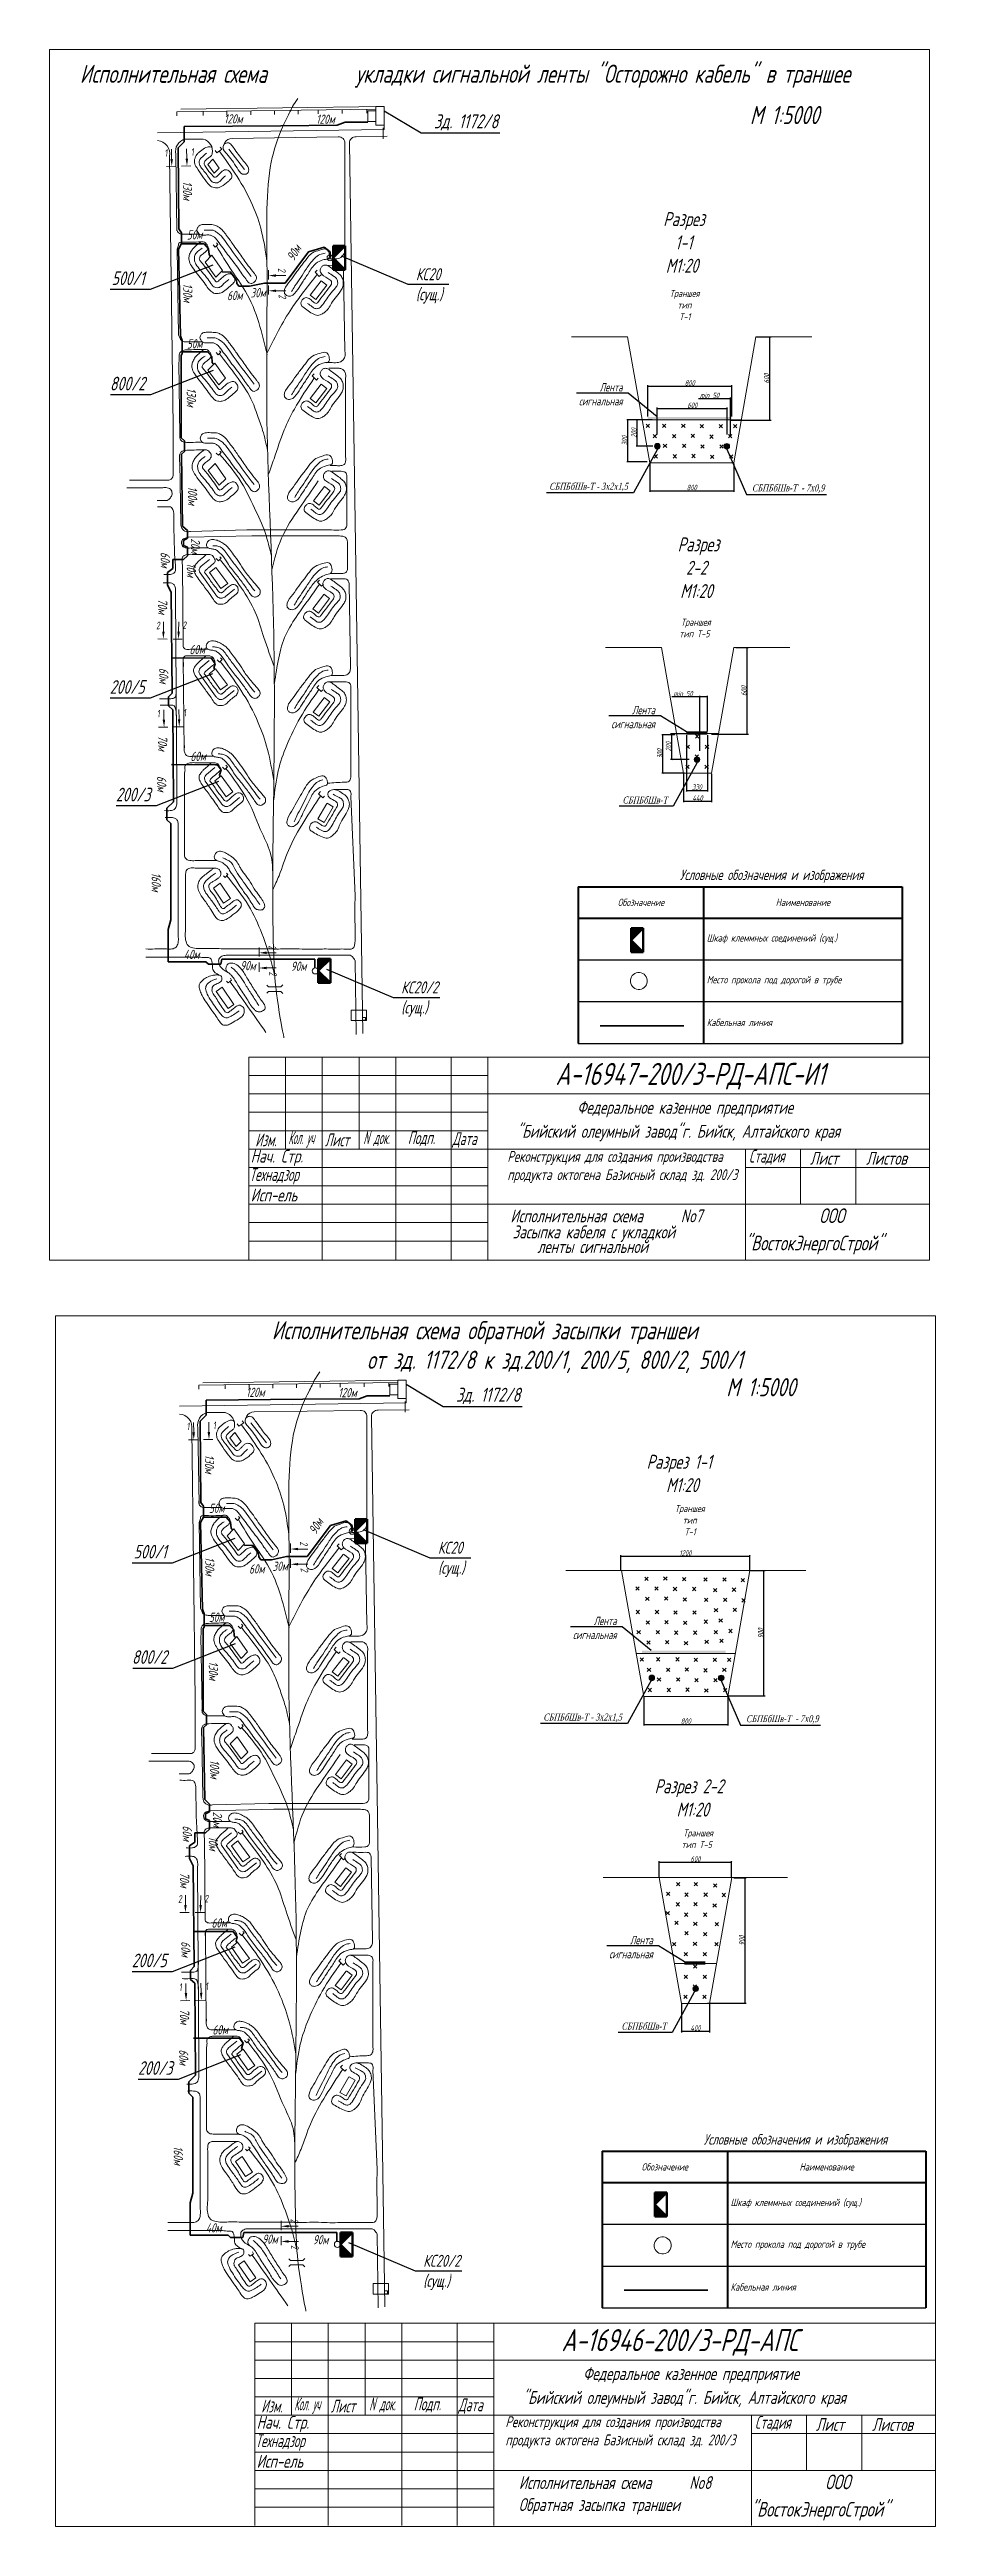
# Model space of a CAD drawing. Header units: millimetres. Extents: x 10081 to 14674, y 790 to 10644.
# Drawn here: x 13138 to 14113, y 790 to 3518 of the extents above; entities that cross this region are included whole.
import ezdxf
from ezdxf import colors
from ezdxf.entities.mleader import LeaderData, LeaderLine
from ezdxf.enums import TextEntityAlignment as Align
from ezdxf.math import Vec2, Vec3

# ---------------------------------------------------------------- set-up
doc = ezdxf.new("R2010")
doc.units = ezdxf.units.MM
doc.layers.get('Defpoints').update_dxf_attribs({"color": 33})
for name, color, linetype, lineweight in [('ИИ_ОФОРМЛЕНИЕ_025', 7, 'Continuous', 25), ('Линия выноска', 137, 'Continuous', 20), ('Линия связи (Вновь)', 3, 'Continuous', 60), ('Размерная', 4, 'Continuous', 25), ('Рамка толстая', 7, 'Continuous', 60), ('Строительный', 251, 'Continuous', 13), ('ТаБлица', 253, 'Continuous', 25), ('текст', 7, 'Continuous', 25), ('Щиты пульты (Вновь)', 5, 'Continuous', 50), ('Элемент эл. схем', 7, 'Continuous', 35)]:
    doc.layers.add(name, color=color, linetype=linetype, lineweight=lineweight)
doc.layers.add('Текст.', color=51, linetype='Continuous')
doc.styles.add('Simplex', font='simplex.shx', dxfattribs={"width": 0.7, "oblique": 15})
doc.styles.get("Standard").update_dxf_attribs({"font": 'arial.ttf'})
doc.dimstyles.new('Simplex', dxfattribs={"dimtxt": 2.5, "dimasz": 2.5, "dimexe": 1.25, "dimexo": 0.625, "dimtad": 1, "dimtxsty": 'Simplex', "dimcen": 2.5, "dimclrt": 2, "dimadec": 0, "dimazin": 0, "dimtfac": 1, "dimtmove": 0, "dimatfit": 3, "dimfxl": 1, "dimarcsym": 0})

msp = doc.modelspace()

# ---------------------------------------------------------------- texts
at = {"color": 18, "lineweight": 20, "true_color": 0x000000, "style": 'Simplex', "oblique": 15}
for s, height, width, p in [('А-16947-200/3-РД-АПС-И1', 24.3, 0.7, (13695.05613, 2377.39182)), ('Федеральное казенное предприятие', 14.175, 0.7, (13718.90224, 2345.61861)), ('Изм.', 14.175, 0.6, (13364.50128, 2309.84361)), ('Кол. уч', 14.175, 0.4, (13400.85565, 2312.20611)), ('Лист', 14.175, 0.6, (13441.17608, 2309.84361)), ('N', 14.175, 0.5, (13483.37362, 2312.20611)), ('док.', 14.175, 0.5, (13494.64768, 2312.20611)), ('Подп.', 14.175, 0.6, (13532.37378, 2312.20611)), ('Дата', 14.175, 0.6, (13581.57738, 2311.19361)), ('"Бийский олеумный завод"г. Бийск, Алтайского края', 14.175, 0.7, (13652.43118, 2319.29361)), ('Нач. Стр.', 14.175, 0.7, (13359.46171, 2291.95611)), ('Стадия', 14.175, 0.6, (13908.00349, 2291.95611)), ('Лист', 14.175, 0.7, (13975.09546, 2289.59361)), ('Листов', 14.175, 0.7, (14036.9432, 2289.59361)), ('Технадзор', 14.175, 0.6, (13358.11171, 2271.70611)), ('Исп-ель', 14.175, 0.7, (13359.46171, 2249.09361)), ('Исполнительная схема ', 14.175, 0.7, (13645.41454, 2226.14623)), ('No7', 14.175, 0.7, (13832.99704, 2226.14623)), ('ООО', 16.2, 0.7, (13985.31132, 2225.32396)), ('Засыпка кабеля с укладкой ', 14.175, 0.7, (13647.74353, 2208.46856)), ('"ВостокЭнергоСтрой"', 16.2, 0.7, (13903.65758, 2195.23825)), ('ленты сигнальной', 14.175, 0.7, (13674.97023, 2192.31322)), ('А-16946-200/3-РД-АПС', 24.3, 0.7, (13701.61744, 983.15841)), ('Федеральное казенное предприятие', 14.175, 0.7, (13725.46355, 951.3852)), ('Изм.', 14.175, 0.6, (13371.06259, 915.6102)), ('Кол. уч', 14.175, 0.4, (13407.41697, 917.9727)), ('Лист', 14.175, 0.6, (13447.7374, 915.6102)), ('N', 14.175, 0.5, (13489.93494, 917.9727)), ('док.', 14.175, 0.5, (13501.20899, 917.9727)), ('Подп.', 14.175, 0.6, (13538.93509, 917.9727)), ('Дата', 14.175, 0.6, (13588.1387, 916.9602)), ('"Бийский олеумный завод"г. Бийск, Алтайского края', 14.175, 0.7, (13658.99249, 925.0602)), ('Нач. Стр.', 14.175, 0.7, (13366.02303, 897.7227)), ('Стадия', 14.175, 0.6, (13914.5648, 897.7227)), ('Лист', 14.175, 0.7, (13981.65678, 895.3602)), ('Листов', 14.175, 0.7, (14043.50451, 895.3602)), ('Технадзор', 14.175, 0.6, (13364.67303, 877.4727)), ('Исп-ель', 14.175, 0.7, (13366.02303, 854.8602)), ('No8', 14.175, 0.7, (13842.32974, 831.36964)), ('ООО', 16.2, 0.7, (13991.87264, 831.09055)), ('Обратная засыпка траншеи', 14.175, 0.7, (13654.54774, 807.12461)), ('Исполнительная схема ', 14.175, 0.7, (13654.74724, 831.36964)), ('"ВостокЭнергоСтрой"', 16.2, 0.7, (13910.2189, 801.00484))]:
    msp.add_text(s, height=height, dxfattribs=dict(at, width=width)).set_placement(p)
at = {"layer": 'ИИ_ОФОРМЛЕНИЕ_025', "color": 18, "lineweight": 20, "true_color": 0x000000, "char_height": 12, "attachment_point": 1}
for insert in [(13642.00177, 2304.6605), (13639.84568, 911.46009)]:
    msp.add_mtext_dynamic_manual_height_columns('{\\Fsimplex|c204;\\Q15;\\W0.7;Реконструкция для создания производства продукта октогена Базисный склад зд. 200/3}', width=276.2589272, gutter_width=12.5, heights=[0], dxfattribs=dict(at, insert=insert))
at = {"layer": 'ТаБлица', "color": 18, "lineweight": 20, "true_color": 0x000000, "attachment_point": 5, "style": 'Simplex'}
for s, insert, char_height, width in [('120м', (13340.30175, 3441.19999), 10.164, 275.88), ('120м', (13441.72253, 3440.79793), 10.164, 275.88), ('Условные обозначения и изображения', (13932.94689, 2607.22214), 11.5, 425.2362496), ('40м', (13294.47979, 2521.14897), 10.164, 275.88), ('90м', (13356.36795, 2508.74327), 10.164, 275.88), ('90м', (13412.10751, 2508.09552), 10.164, 275.88), ('120м', (13364.55548, 2038.99145), 10.164, 275.88), ('120м', (13465.97626, 2038.58939), 10.164, 275.88), ('Условные обозначения и изображения', (13959.16118, 1214.8306), 11.5, 425.2362496), ('40м', (13318.73352, 1118.94043), 10.164, 275.88), ('90м', (13380.62167, 1106.53473), 10.164, 275.88), ('90м', (13436.36124, 1105.88698), 10.164, 275.88)]:
    msp.add_mtext(s, dxfattribs=dict(at, insert=insert, char_height=char_height, width=width))
at = {"layer": 'ТаБлица', "color": 18, "lineweight": 20, "true_color": 0x000000, "char_height": 10.164, "width": 275.88, "attachment_point": 5, "style": 'Simplex'}
for s, insert, rotation in [('130м', (13289.86933, 3362.21842), 270), ('50м', (13297.68434, 3313.52538), 1.56105888), ('90м', (13407.07556, 3293.72598), 59.39266587), ('130м', (13290.22602, 3249.70564), 270), ('60м', (13341.85897, 3246.73676), 1.56105888), ('30м', (13367.55589, 3249.73925), 1.56105888), ('50м', (13297.7001, 3193.52224), 1.56105888), ('130м', (13294.19578, 3134.66573), 270), ('100м', (13295.5937, 3026.22786), 270), ('20м', (13298.78668, 2970.91345), 270), ('60м', (13265.47653, 2955.71968), 270), ('10м', (13294.1803, 2944.4573), 270), ('70м', (13262.489, 2904.36548), 270), ('60м', (13300.4885, 2856.90612), 1.56105888), ('60м', (13263.84465, 2828.20774), 270), ('70м', (13262.489, 2753.84881), 270), ('60м', (13301.5513, 2739.25322), 1.56105888), ('60м', (13261.53623, 2709.14018), 270), ('160м', (13255.56057, 2600.90314), 270), ('130м', (13314.12306, 1960.00988), 270), ('50м', (13321.93806, 1911.31684), 1.56105888), ('90м', (13431.32929, 1891.51744), 59.39266587), ('130м', (13314.47975, 1847.4971), 270), ('60м', (13366.11269, 1844.52822), 1.56105888), ('30м', (13391.80962, 1847.53071), 1.56105888), ('50м', (13321.95383, 1791.3137), 1.56105888), ('130м', (13318.44951, 1732.45719), 270), ('100м', (13319.84743, 1624.01932), 270), ('60м', (13289.73026, 1553.51114), 270), ('20м', (13323.0404, 1568.70491), 270), ('10м', (13318.43403, 1542.24876), 270), ('70м', (13286.74273, 1502.15694), 270), ('60м', (13324.74223, 1454.69758), 1.56105888), ('60м', (13288.09838, 1425.9992), 270), ('70м', (13286.74273, 1351.64028), 270), ('60м', (13325.80503, 1337.04468), 1.56105888), ('60м', (13285.78996, 1306.93164), 270), ('160м', (13279.8143, 1198.69461), 270)]:
    msp.add_mtext(s, dxfattribs=dict(at, insert=insert, rotation=rotation))
at = {"layer": 'текст', "color": 18, "lineweight": 20, "true_color": 0x000000, "style": 'Simplex', "oblique": 15, "width": 0.7}
for s, p in [('Исполнительная схема', (13274.38037, 3480.79411)), ('укладки сигнальной ленты "Осторожно кабель" в траншее', (13747.14346, 3480.87686)), ('М 1:5000', (13947.16027, 3435.35616)), ('Исполнительная схема обратной засыпки траншеи', (13617.09001, 2097.33926)), (' от зд. 1172/8 к зд.200/1, 200/5, 800/2, 500/1', (13689.69123, 2064.76769)), ('М 1:5000', (13921.09211, 2034.58217))]:
    msp.add_text(s, height=20, dxfattribs=at).set_placement(p, align=Align.CENTER)
at = {"layer": 'текст', "color": 18, "lineweight": 20, "true_color": 0x000000, "char_height": 11.55, "attachment_point": 5, "style": 'Simplex'}
for s, insert, rotation in [('{\\H0.7x;1}', (13265.88342, 3403.45781), 8.55286586), ('{\\H0.7x;1}', (13294.86864, 3404.55355), 8.55286586), ('{\\H0.7x;2}', (13393.79387, 3275.06801), 277.50996044), ('{\\H0.7x;2}', (13394.36186, 3246.06765), 277.50996044), ('{\\H0.7x;2}', (13257.01089, 2883.16115), 6.99995187), ('{\\H0.7x;2}', (13286.01516, 2883.47098), 6.99995187), ('{\\H0.7x;1}', (13257.38737, 2785.94987), 8.55286586), ('{\\H0.7x;1}', (13286.37259, 2787.04561), 8.55286586), ('{\\H0.7x;2}', (13383.3592, 2529.38474), 277.50996044), ('{\\H0.7x;2}', (13383.9272, 2500.38437), 277.50996044), ('{\\H0.7x;1}', (13290.13715, 2001.24927), 8.55286586), ('{\\H0.7x;1}', (13319.12237, 2002.34501), 8.55286586), ('{\\H0.7x;2}', (13418.04759, 1872.85947), 277.50996044), ('{\\H0.7x;2}', (13418.61559, 1843.85911), 277.50996044), ('{\\H0.7x;2}', (13281.26462, 1480.95261), 6.99995187), ('{\\H0.7x;2}', (13310.26889, 1481.26245), 6.99995187), ('{\\H0.7x;1}', (13281.64109, 1383.74133), 8.55286586), ('{\\H0.7x;1}', (13310.62632, 1384.83707), 8.55286586), ('{\\H0.7x;2}', (13407.61293, 1127.1762), 277.50996044), ('{\\H0.7x;2}', (13408.18092, 1098.17583), 277.50996044)]:
    msp.add_mtext_dynamic_manual_height_columns(s, width=8.7102084, gutter_width=15, heights=[0], dxfattribs=dict(at, insert=insert, rotation=rotation))
at = {"layer": 'текст', "color": 18, "lineweight": 20, "true_color": 0x000000, "attachment_point": 1, "style": 'Simplex'}
for s, width, insert, char_height in [('\\pi6.9573;Разрез \\P\\pi20.092;1-1\\P\\pi9.7045;М1:20', 65.8694283, (13806.66586, 3338.4956), 15.4), ('\\pi-3.6664;Траншея\\P\\pi4.951;тип \\P\\pi6.8981;Т-1', 25.8694283, (13824.36765, 3252.84877), 7.7), ('\\pi16.957;Разрез \\P\\pi26.121;2-2\\P\\pi19.704;М1:20', 85.8694283, (13812.53098, 2980.25911), 15.4), ('\\pi6.3336;Траншея\\P\\pi4.5781;тип Т-5', 45.8694283, (13826.70754, 2890.78882), 7.7), ('\\pi36.468;Разрез 1-1\\P\\pi57.908;М1:20', 162.276621, (13758.831, 1970.15127), 15.4), ('\\pi-3.6664;Траншея\\P\\pi4.951;тип \\P\\pi6.8981;Т-1', 25.8694283, (13830.09403, 1914.78504), 7.7), ('\\pi29.625;Разрез 2-2\\P\\pi53.751;М1:20', 153.9629771, (13774.46586, 1612.84621), 15.4), ('\\pi6.3336;Траншея\\P\\pi4.5781;тип Т-5', 45.8694283, (13829.25037, 1557.59698), 7.7)]:
    msp.add_mtext_dynamic_manual_height_columns(s, width=width, gutter_width=12.5, heights=[0], dxfattribs=dict(at, insert=insert, char_height=char_height))

# ---------------------------------------------------------------- blocks, each defined once
blk = doc.blocks.new('_ArchTick')
at = {"color": 0, "linetype": 'ByBlock', "const_width": 0.15}
blk.add_lwpolyline([(-0.5, -0.5), (0.5, 0.5)], dxfattribs=at)
blk = doc.blocks.new('*D107')
at = {"layer": 'Defpoints', "color": 0, "lineweight": 40, "transparency": 16777216}
for p in [(13909.1, 1842.6), (13924.5, 1842.6), (13883.6, 1704.6)]:
    blk.add_point(p, dxfattribs=at)
at = {"layer": 'Размерная', "color": 0, "lineweight": -2, "transparency": 16777216}
for p, q in [((13909.7, 1842.6), (13925.8, 1842.6)), ((13924.5, 1704.6), (13924.5, 1842.6)), ((13884.3, 1704.6), (13925.8, 1704.6))]:
    blk.add_line(p, q, dxfattribs=at)
at = {"layer": 'Размерная', "color": 0, "lineweight": -2, "transparency": 16777216, "xscale": 1.5, "yscale": 1.5, "zscale": 1.5}
for p, rotation in [((13924.5, 1842.6), 90), ((13924.5, 1704.6), 270)]:
    blk.add_blockref('_ArchTick', p, dxfattribs=dict(at, rotation=rotation))
at = {"layer": 'Размерная', "color": 2, "lineweight": 20, "transparency": 16777216, "insert": (13920.9, 1773.6), "char_height": 2, "attachment_point": 5, "rotation": 90, "style": 'Simplex'}
blk.add_mtext('{\\H3x;\\C256;900}', dxfattribs=at)
blk = doc.blocks.new('*D108')
at = {"layer": 'Defpoints', "color": 0, "lineweight": 40, "transparency": 16777216}
for p in [(13792.3, 1704), (13884.7, 1704), (13884.7, 1673.2)]:
    blk.add_point(p, dxfattribs=at)
at = {"layer": 'Размерная', "color": 0, "lineweight": -2, "transparency": 16777216}
for p, q in [((13792.3, 1703.4), (13792.3, 1672)), ((13884.7, 1703.4), (13884.7, 1672)), ((13792.3, 1673.2), (13884.7, 1673.2))]:
    blk.add_line(p, q, dxfattribs=at)
at = {"layer": 'Размерная', "color": 0, "lineweight": -2, "transparency": 16777216, "xscale": 1.5, "yscale": 1.5, "zscale": 1.5, "rotation": 180}
blk.add_blockref('_ArchTick', (13792.3, 1673.2), dxfattribs=at)
at = {"layer": 'Размерная', "color": 0, "lineweight": -2, "transparency": 16777216, "xscale": 1.5, "yscale": 1.5, "zscale": 1.5}
blk.add_blockref('_ArchTick', (13884.7, 1673.2), dxfattribs=at)
at = {"layer": 'Размерная', "color": 2, "lineweight": 20, "transparency": 16777216, "insert": (13838.5, 1676.9), "char_height": 2, "attachment_point": 5, "style": 'Simplex'}
blk.add_mtext('{\\H3x;\\C256;800}', dxfattribs=at)
blk = doc.blocks.new('*D109')
at = {"layer": 'Defpoints', "color": 0, "lineweight": 40, "transparency": 16777216}
for p in [(13890.7, 1504.5), (13903.7, 1504.5), (13861.5, 1366.2)]:
    blk.add_point(p, dxfattribs=at)
at = {"layer": 'Размерная', "color": 0, "lineweight": -2, "transparency": 16777216}
for p, q in [((13891.4, 1504.5), (13905, 1504.5)), ((13903.7, 1366.2), (13903.7, 1504.5)), ((13862.2, 1366.2), (13905, 1366.2))]:
    blk.add_line(p, q, dxfattribs=at)
at = {"layer": 'Размерная', "color": 0, "lineweight": -2, "transparency": 16777216, "xscale": 1.5, "yscale": 1.5, "zscale": 1.5}
for p, rotation in [((13903.7, 1504.5), 90), ((13903.7, 1366.2), 270)]:
    blk.add_blockref('_ArchTick', p, dxfattribs=dict(at, rotation=rotation))
at = {"layer": 'Размерная', "color": 2, "lineweight": 20, "transparency": 16777216, "insert": (13900.1, 1435.3), "char_height": 2, "attachment_point": 5, "rotation": 90, "style": 'Simplex'}
blk.add_mtext('{\\H3x;\\C256;900}', dxfattribs=at)
blk = doc.blocks.new('*D110')
at = {"layer": 'Defpoints', "color": 0, "lineweight": 40, "transparency": 16777216}
for p in [(13833.7, 1366.1), (13864.5, 1366.1), (13864.5, 1335.4)]:
    blk.add_point(p, dxfattribs=at)
at = {"layer": 'Размерная', "color": 0, "lineweight": -2, "transparency": 16777216}
for p, q in [((13833.7, 1365.5), (13833.7, 1334.1)), ((13864.5, 1365.5), (13864.5, 1334.1)), ((13833.7, 1335.4), (13864.5, 1335.4))]:
    blk.add_line(p, q, dxfattribs=at)
at = {"layer": 'Размерная', "color": 0, "lineweight": -2, "transparency": 16777216, "xscale": 1.5, "yscale": 1.5, "zscale": 1.5, "rotation": 180}
blk.add_blockref('_ArchTick', (13833.7, 1335.4), dxfattribs=at)
at = {"layer": 'Размерная', "color": 0, "lineweight": -2, "transparency": 16777216, "xscale": 1.5, "yscale": 1.5, "zscale": 1.5}
blk.add_blockref('_ArchTick', (13864.5, 1335.4), dxfattribs=at)
at = {"layer": 'Размерная', "color": 2, "lineweight": 20, "transparency": 16777216, "insert": (13849.1, 1339), "char_height": 2, "attachment_point": 5, "style": 'Simplex'}
blk.add_mtext('{\\H3x;\\C256;400}', dxfattribs=at)
blk = doc.blocks.new('_None')
blk = doc.blocks.new('*D113')
at = {"layer": 'Defpoints', "color": 0, "lineweight": 40, "transparency": 16777216}
for p in [(13809.3, 1504), (13888.9, 1521.5), (13888.9, 1504.8)]:
    blk.add_point(p, dxfattribs=at)
at = {"layer": 'Размерная', "color": 0, "lineweight": -2, "transparency": 16777216}
for p, q in [((13809.3, 1504.6), (13809.3, 1522.7)), ((13809.3, 1521.5), (13888.9, 1521.5)), ((13888.9, 1505.4), (13888.9, 1522.7))]:
    blk.add_line(p, q, dxfattribs=at)
at = {"layer": 'Размерная', "color": 0, "lineweight": -2, "transparency": 16777216, "xscale": 1.5, "yscale": 1.5, "zscale": 1.5, "rotation": 180}
blk.add_blockref('_ArchTick', (13809.3, 1521.5), dxfattribs=at)
at = {"layer": 'Размерная', "color": 0, "lineweight": -2, "transparency": 16777216, "xscale": 1.5, "yscale": 1.5, "zscale": 1.5}
blk.add_blockref('_ArchTick', (13888.9, 1521.5), dxfattribs=at)
at = {"layer": 'Размерная', "color": 2, "lineweight": 20, "transparency": 16777216, "insert": (13849.1, 1525.1), "char_height": 2, "attachment_point": 5, "style": 'Simplex'}
blk.add_mtext('{\\H3x;\\C256;600}', dxfattribs=at)
blk = doc.blocks.new('*D114')
at = {"layer": 'Defpoints', "color": 0, "lineweight": 40, "transparency": 16777216}
for p in [(13909.1, 1858.4), (13766.9, 1841.7), (13909.1, 1841.7)]:
    blk.add_point(p, dxfattribs=at)
at = {"layer": 'Размерная', "color": 0, "lineweight": -2, "transparency": 16777216}
for p, q in [((13766.9, 1842.3), (13766.9, 1859.7)), ((13766.9, 1858.4), (13909.1, 1858.4)), ((13909.1, 1842.3), (13909.1, 1859.7))]:
    blk.add_line(p, q, dxfattribs=at)
at = {"layer": 'Размерная', "color": 0, "lineweight": -2, "transparency": 16777216, "xscale": 1.5, "yscale": 1.5, "zscale": 1.5, "rotation": 180}
blk.add_blockref('_ArchTick', (13766.9, 1858.4), dxfattribs=at)
at = {"layer": 'Размерная', "color": 0, "lineweight": -2, "transparency": 16777216, "xscale": 1.5, "yscale": 1.5, "zscale": 1.5}
blk.add_blockref('_ArchTick', (13909.1, 1858.4), dxfattribs=at)
at = {"layer": 'Размерная', "color": 2, "lineweight": 20, "transparency": 16777216, "insert": (13838, 1862), "char_height": 2, "attachment_point": 5, "style": 'Simplex'}
blk.add_mtext('{\\H3x;\\C256;1200}', dxfattribs=at)
blk = doc.blocks.new('*T123')
at = {"layer": 'ТаБлица', "color": 0, "linetype": 'ByBlock', "lineweight": 40, "transparency": 16777216}
for p, q in [((0, 0), (356.5, 0)), ((0, 0), (0, -172.5)), ((138, 0), (138, -172.5)), ((356.5, 0), (356.5, -172.5)), ((0, -34.5), (356.5, -34.5))]:
    blk.add_line(p, q, dxfattribs=at)
at = {"layer": 'ТаБлица', "color": 5, "linetype": 'ByBlock', "lineweight": 25, "transparency": 16777216}
for p, q in [((0, -80.5), (356.5, -80.5)), ((0, -126.5), (356.5, -126.5)), ((0, -172.5), (356.5, -172.5))]:
    blk.add_line(p, q, dxfattribs=at)
at = {"layer": 'ТаБлица', "color": 2, "lineweight": 20, "transparency": 16777216, "char_height": 8.05, "style": 'Simplex'}
for s, insert, width, attachment_point in [('{\\C256;\\c0;Обозначение}', (69, -17.25), 138, 5), ('{\\C256;\\c0;Наименование}', (247.25, -17.25), 218.5, 5), ('{\\C256;\\c0;Шкаф клеммных соединений (сущ.)}', (141.45, -57.5), 211.6, 4), ('{\\C256;\\c0;Место прокола под дорогой в трубе}', (141.45, -103.5), 211.6, 4), ('{\\C256;\\c0;Кабельная линия}', (141.45, -149.5), 211.6, 4)]:
    blk.add_mtext(s, dxfattribs=dict(at, insert=insert, width=width, attachment_point=attachment_point))
blk = doc.blocks.new('A$C4BB167BF')
at = {"layer": 'Щиты пульты (Вновь)', "true_color": 0xc7c8ca}
h = blk.add_hatch(color=9, dxfattribs=at)
h.paths.add_polyline_path([(0, 3), (0, 0), (3, 3)])
h.paths.add_polyline_path([(6, 3), (3, 3), (6, 0)])
at = {"layer": 'Щиты пульты (Вновь)', "color": 252, "true_color": 0x939598}
for p, q in [((0, 3), (0, 0)), ((6, 3), (0, 3)), ((0, 0), (3, 3)), ((3, 3), (6, 0)), ((6, 0), (6, 3)), ((0, 0), (6, 0))]:
    blk.add_line(p, q, dxfattribs=at)
blk = doc.blocks.new('*D94')
at = {"layer": 'Defpoints', "color": 0, "lineweight": 40, "transparency": 16777216}
for p in [(13915.7, 3201), (13931.1, 3201), (13886.8, 3109.4)]:
    blk.add_point(p, dxfattribs=at)
at = {"layer": 'Размерная', "color": 0, "lineweight": -2, "transparency": 16777216}
for p, q in [((13916.3, 3201), (13932.3, 3201)), ((13931.1, 3109.4), (13931.1, 3201)), ((13887.5, 3109.4), (13932.3, 3109.4))]:
    blk.add_line(p, q, dxfattribs=at)
at = {"layer": 'Размерная', "color": 0, "lineweight": -2, "transparency": 16777216, "xscale": 1.5, "yscale": 1.5, "zscale": 1.5}
for p, rotation in [((13931.1, 3201), 90), ((13931.1, 3109.4), 270)]:
    blk.add_blockref('_ArchTick', p, dxfattribs=dict(at, rotation=rotation))
at = {"layer": 'Размерная', "color": 2, "lineweight": 20, "transparency": 16777216, "insert": (13927.4, 3155.2), "char_height": 2, "attachment_point": 5, "rotation": 90, "style": 'Simplex'}
blk.add_mtext('{\\H3x;\\C256;600}', dxfattribs=at)
blk = doc.blocks.new('*D95')
at = {"layer": 'Defpoints', "color": 0, "lineweight": 40, "transparency": 16777216}
for p in [(13798.8, 3062.4), (13891.2, 3062.4), (13891.2, 3031.6)]:
    blk.add_point(p, dxfattribs=at)
at = {"layer": 'Размерная', "color": 0, "lineweight": -2, "transparency": 16777216}
for p, q in [((13798.8, 3061.8), (13798.8, 3030.4)), ((13891.2, 3061.8), (13891.2, 3030.4)), ((13798.8, 3031.6), (13891.2, 3031.6))]:
    blk.add_line(p, q, dxfattribs=at)
at = {"layer": 'Размерная', "color": 0, "lineweight": -2, "transparency": 16777216, "xscale": 1.5, "yscale": 1.5, "zscale": 1.5, "rotation": 180}
blk.add_blockref('_ArchTick', (13798.8, 3031.6), dxfattribs=at)
at = {"layer": 'Размерная', "color": 0, "lineweight": -2, "transparency": 16777216, "xscale": 1.5, "yscale": 1.5, "zscale": 1.5}
blk.add_blockref('_ArchTick', (13891.2, 3031.6), dxfattribs=at)
at = {"layer": 'Размерная', "color": 2, "lineweight": 20, "transparency": 16777216, "insert": (13845, 3035.3), "char_height": 2, "attachment_point": 5, "style": 'Simplex'}
blk.add_mtext('{\\H3x;\\C256;800}', dxfattribs=at)
blk = doc.blocks.new('*D96')
at = {"layer": 'Defpoints', "color": 0, "lineweight": 40, "transparency": 16777216}
for p in [(13893.1, 2858.9), (13906, 2858.9), (13866.1, 2763.6)]:
    blk.add_point(p, dxfattribs=at)
at = {"layer": 'Размерная', "color": 0, "lineweight": -2, "transparency": 16777216}
for p, q in [((13893.7, 2858.9), (13907.3, 2858.9)), ((13906, 2763.6), (13906, 2858.9)), ((13866.7, 2763.6), (13907.3, 2763.6))]:
    blk.add_line(p, q, dxfattribs=at)
at = {"layer": 'Размерная', "color": 0, "lineweight": -2, "transparency": 16777216, "xscale": 1.5, "yscale": 1.5, "zscale": 1.5}
for p, rotation in [((13906, 2858.9), 90), ((13906, 2763.6), 270)]:
    blk.add_blockref('_ArchTick', p, dxfattribs=dict(at, rotation=rotation))
at = {"layer": 'Размерная', "color": 2, "lineweight": 20, "transparency": 16777216, "insert": (13902.4, 2811.2), "char_height": 2, "attachment_point": 5, "rotation": 90, "style": 'Simplex'}
blk.add_mtext('{\\H3x;\\C256;600}', dxfattribs=at)
blk = doc.blocks.new('*D97')
at = {"layer": 'Defpoints', "color": 0, "lineweight": 40, "transparency": 16777216}
for p in [(13836, 2720.6), (13866.8, 2720.6), (13866.8, 2689.8)]:
    blk.add_point(p, dxfattribs=at)
at = {"layer": 'Размерная', "color": 0, "lineweight": -2, "transparency": 16777216}
for p, q in [((13836, 2719.9), (13836, 2688.6)), ((13866.8, 2719.9), (13866.8, 2688.6)), ((13836, 2689.8), (13866.8, 2689.8))]:
    blk.add_line(p, q, dxfattribs=at)
at = {"layer": 'Размерная', "color": 0, "lineweight": -2, "transparency": 16777216, "xscale": 1.5, "yscale": 1.5, "zscale": 1.5, "rotation": 180}
blk.add_blockref('_ArchTick', (13836, 2689.8), dxfattribs=at)
at = {"layer": 'Размерная', "color": 0, "lineweight": -2, "transparency": 16777216, "xscale": 1.5, "yscale": 1.5, "zscale": 1.5}
blk.add_blockref('_ArchTick', (13866.8, 2689.8), dxfattribs=at)
at = {"layer": 'Размерная', "color": 2, "lineweight": 20, "transparency": 16777216, "insert": (13851.4, 2693.4), "char_height": 2, "attachment_point": 5, "style": 'Simplex'}
blk.add_mtext('{\\H3x;\\C256;440}', dxfattribs=at)
blk = doc.blocks.new('*D98')
at = {"layer": 'Defpoints', "color": 0, "lineweight": 40, "transparency": 16777216}
for p in [(13884.1, 3122.1), (13807.1, 3092.9), (13884.1, 3092.9)]:
    blk.add_point(p, dxfattribs=at)
at = {"layer": 'Размерная', "color": 0, "lineweight": -2, "transparency": 16777216}
for p, q in [((13807.1, 3093.5), (13807.1, 3123.4)), ((13807.1, 3122.1), (13884.1, 3122.1)), ((13884.1, 3093.5), (13884.1, 3123.4))]:
    blk.add_line(p, q, dxfattribs=at)
at = {"layer": 'Размерная', "color": 0, "lineweight": -2, "transparency": 16777216, "xscale": 1.5, "yscale": 1.5, "zscale": 1.5, "rotation": 180}
blk.add_blockref('_ArchTick', (13807.1, 3122.1), dxfattribs=at)
at = {"layer": 'Размерная', "color": 0, "lineweight": -2, "transparency": 16777216, "xscale": 1.5, "yscale": 1.5, "zscale": 1.5}
blk.add_blockref('_ArchTick', (13884.1, 3122.1), dxfattribs=at)
at = {"layer": 'Размерная', "color": 2, "lineweight": 20, "transparency": 16777216, "insert": (13845.6, 3125.8), "char_height": 2, "attachment_point": 5, "style": 'Simplex'}
blk.add_mtext('{\\H3x;\\C256;600}', dxfattribs=at)
blk = doc.blocks.new('*D99')
at = {"layer": 'Defpoints', "color": 0, "lineweight": 40, "transparency": 16777216}
for p in [(13784.9, 3109.8), (13802, 3109.8), (13802.6, 3080.9)]:
    blk.add_point(p, dxfattribs=at)
at = {"layer": 'Размерная', "color": 0, "lineweight": -2, "transparency": 16777216}
for p, q in [((13801.3, 3109.8), (13783.7, 3109.8)), ((13784.9, 3080.9), (13784.9, 3109.8)), ((13802, 3080.9), (13783.7, 3080.9))]:
    blk.add_line(p, q, dxfattribs=at)
at = {"layer": 'Размерная', "color": 0, "lineweight": -2, "transparency": 16777216, "xscale": 1.5, "yscale": 1.5, "zscale": 1.5}
for p, rotation in [((13784.9, 3109.8), 90), ((13784.9, 3080.9), 270)]:
    blk.add_blockref('_ArchTick', p, dxfattribs=dict(at, rotation=rotation))
at = {"layer": 'Размерная', "color": 2, "lineweight": 20, "transparency": 16777216, "insert": (13781.3, 3095.3), "char_height": 2, "attachment_point": 5, "rotation": 90, "style": 'Simplex'}
blk.add_mtext('{\\H3x;\\C256;200}', dxfattribs=at)
blk = doc.blocks.new('*D100')
at = {"layer": 'Defpoints', "color": 0, "lineweight": 40, "transparency": 16777216}
for p in [(13823, 2764.1), (13840, 2764.1), (13842.7, 2735.6)]:
    blk.add_point(p, dxfattribs=at)
at = {"layer": 'Размерная', "color": 0, "lineweight": -2, "transparency": 16777216}
for p, q in [((13839.4, 2764.1), (13821.7, 2764.1)), ((13823, 2735.6), (13823, 2764.1)), ((13842.1, 2735.6), (13821.7, 2735.6))]:
    blk.add_line(p, q, dxfattribs=at)
at = {"layer": 'Размерная', "color": 0, "lineweight": -2, "transparency": 16777216, "xscale": 1.5, "yscale": 1.5, "zscale": 1.5}
for p, rotation in [((13823, 2764.1), 90), ((13823, 2735.6), 270)]:
    blk.add_blockref('_ArchTick', p, dxfattribs=dict(at, rotation=rotation))
at = {"layer": 'Размерная', "color": 2, "lineweight": 20, "transparency": 16777216, "insert": (13819.4, 2749.9), "char_height": 2, "attachment_point": 5, "rotation": 90, "style": 'Simplex'}
blk.add_mtext('{\\H3x;\\C256;200}', dxfattribs=at)
blk = doc.blocks.new('*D101')
at = {"layer": 'Defpoints', "color": 0, "lineweight": 40, "transparency": 16777216}
for p in [(13813.3, 2763.1), (13827.2, 2763.1), (13837.9, 2720.6)]:
    blk.add_point(p, dxfattribs=at)
at = {"layer": 'Размерная', "color": 0, "lineweight": -2, "transparency": 16777216}
for p, q in [((13826.5, 2763.1), (13812, 2763.1)), ((13813.3, 2720.6), (13813.3, 2763.1)), ((13837.2, 2720.6), (13812, 2720.6))]:
    blk.add_line(p, q, dxfattribs=at)
at = {"layer": 'Размерная', "color": 0, "lineweight": -2, "transparency": 16777216, "xscale": 1.5, "yscale": 1.5, "zscale": 1.5}
for p, rotation in [((13813.3, 2763.1), 90), ((13813.3, 2720.6), 270)]:
    blk.add_blockref('_ArchTick', p, dxfattribs=dict(at, rotation=rotation))
at = {"layer": 'Размерная', "color": 2, "lineweight": 20, "transparency": 16777216, "insert": (13809.7, 2741.9), "char_height": 2, "attachment_point": 5, "rotation": 90, "style": 'Simplex'}
blk.add_mtext('{\\H3x;\\C256;300}', dxfattribs=at)
blk = doc.blocks.new('*D102')
at = {"layer": 'Defpoints', "color": 0, "lineweight": 40, "transparency": 16777216}
for p in [(13862.2, 2804.6), (13862.2, 2766.2), (13853.8, 2744.7)]:
    blk.add_point(p, dxfattribs=at)
at = {"layer": 'Размерная', "color": 0, "lineweight": -2, "transparency": 16777216}
for p, q in [((13853.8, 2804.6), (13823.2, 2804.6)), ((13853.8, 2745.3), (13853.8, 2805.8)), ((13862.2, 2804.6), (13853.8, 2804.6)), ((13862.2, 2766.9), (13862.2, 2805.8))]:
    blk.add_line(p, q, dxfattribs=at)
at = {"layer": 'Размерная', "color": 0, "lineweight": -2, "transparency": 16777216, "xscale": 1.5, "yscale": 1.5, "zscale": 1.5, "rotation": 180}
blk.add_blockref('_ArchTick', (13853.8, 2804.6), dxfattribs=at)
at = {"layer": 'Размерная', "color": 0, "lineweight": -2, "transparency": 16777216, "xscale": 1.5, "yscale": 1.5, "zscale": 1.5}
blk.add_blockref('_ArchTick', (13862.2, 2804.6), dxfattribs=at)
at = {"layer": 'Размерная', "color": 2, "lineweight": 20, "transparency": 16777216, "insert": (13835.4, 2808.2), "char_height": 2, "attachment_point": 5, "style": 'Simplex'}
blk.add_mtext('{\\H3x;\\C256;min 50}', dxfattribs=at)
blk = doc.blocks.new('*D103')
at = {"layer": 'Defpoints', "color": 0, "lineweight": 40, "transparency": 16777216}
for p in [(13839.1, 2763.1), (13862.2, 2763.1), (13862.2, 2701.6)]:
    blk.add_point(p, dxfattribs=at)
at = {"layer": 'Размерная', "color": 0, "lineweight": -2, "transparency": 16777216}
for p, q in [((13839.1, 2762.5), (13839.1, 2700.4)), ((13862.2, 2762.5), (13862.2, 2700.4)), ((13839.1, 2701.6), (13862.2, 2701.6))]:
    blk.add_line(p, q, dxfattribs=at)
at = {"layer": 'Размерная', "color": 0, "lineweight": -2, "transparency": 16777216, "xscale": 1.5, "yscale": 1.5, "zscale": 1.5, "rotation": 180}
blk.add_blockref('_ArchTick', (13839.1, 2701.6), dxfattribs=at)
at = {"layer": 'Размерная', "color": 0, "lineweight": -2, "transparency": 16777216, "xscale": 1.5, "yscale": 1.5, "zscale": 1.5}
blk.add_blockref('_ArchTick', (13862.2, 2701.6), dxfattribs=at)
at = {"layer": 'Размерная', "color": 2, "lineweight": 20, "transparency": 16777216, "insert": (13850.7, 2705.3), "char_height": 2, "attachment_point": 5, "style": 'Simplex'}
blk.add_mtext('{\\H3x;\\C256;330}', dxfattribs=at)
blk = doc.blocks.new('*D104')
at = {"layer": 'Defpoints', "color": 0, "lineweight": 40, "transparency": 16777216}
for p in [(13774.6, 3109.9), (13788.5, 3109.9), (13796.6, 3063.7)]:
    blk.add_point(p, dxfattribs=at)
at = {"layer": 'Размерная', "color": 0, "lineweight": -2, "transparency": 16777216}
for p, q in [((13787.9, 3109.9), (13773.4, 3109.9)), ((13774.6, 3063.7), (13774.6, 3109.9)), ((13796, 3063.7), (13773.4, 3063.7))]:
    blk.add_line(p, q, dxfattribs=at)
at = {"layer": 'Размерная', "color": 0, "lineweight": -2, "transparency": 16777216, "xscale": 1.5, "yscale": 1.5, "zscale": 1.5}
for p, rotation in [((13774.6, 3109.9), 90), ((13774.6, 3063.7), 270)]:
    blk.add_blockref('_ArchTick', p, dxfattribs=dict(at, rotation=rotation))
at = {"layer": 'Размерная', "color": 2, "lineweight": 20, "transparency": 16777216, "insert": (13771, 3086.8), "char_height": 2, "attachment_point": 5, "rotation": 90, "style": 'Simplex'}
blk.add_mtext('{\\H3x;\\C256;300}', dxfattribs=at)
blk = doc.blocks.new('*D105')
at = {"layer": 'Defpoints', "color": 0, "lineweight": 40, "transparency": 16777216}
for p in [(13889, 3133), (13889, 3113), (13887.5, 3091.4)]:
    blk.add_point(p, dxfattribs=at)
at = {"layer": 'Размерная', "color": 0, "lineweight": -2, "transparency": 16777216}
for p, q in [((13887.5, 3133), (13852.3, 3133)), ((13887.5, 3092.1), (13887.5, 3134.2)), ((13889, 3133), (13887.5, 3133)), ((13889, 3113.6), (13889, 3134.2))]:
    blk.add_line(p, q, dxfattribs=at)
at = {"layer": 'Размерная', "color": 0, "lineweight": -2, "transparency": 16777216, "xscale": 1.5, "yscale": 1.5, "zscale": 1.5, "rotation": 180}
blk.add_blockref('_ArchTick', (13887.5, 3133), dxfattribs=at)
at = {"layer": 'Размерная', "color": 0, "lineweight": -2, "transparency": 16777216, "xscale": 1.5, "yscale": 1.5, "zscale": 1.5}
blk.add_blockref('_ArchTick', (13889, 3133), dxfattribs=at)
at = {"layer": 'Размерная', "color": 2, "lineweight": 20, "transparency": 16777216, "insert": (13864.5, 3136.6), "char_height": 2, "attachment_point": 5, "style": 'Simplex'}
blk.add_mtext('{\\H3x;\\C256;min 50}', dxfattribs=at)
blk = doc.blocks.new('*D106')
at = {"layer": 'Defpoints', "color": 0, "lineweight": 40, "transparency": 16777216}
for p in [(13889, 3146.8), (13796.6, 3113), (13889, 3113)]:
    blk.add_point(p, dxfattribs=at)
at = {"layer": 'Размерная', "color": 0, "lineweight": -2, "transparency": 16777216}
for p, q in [((13796.6, 3113.6), (13796.6, 3148)), ((13796.6, 3146.8), (13889, 3146.8)), ((13889, 3113.6), (13889, 3148))]:
    blk.add_line(p, q, dxfattribs=at)
at = {"layer": 'Размерная', "color": 0, "lineweight": -2, "transparency": 16777216, "xscale": 1.5, "yscale": 1.5, "zscale": 1.5, "rotation": 180}
blk.add_blockref('_ArchTick', (13796.6, 3146.8), dxfattribs=at)
at = {"layer": 'Размерная', "color": 0, "lineweight": -2, "transparency": 16777216, "xscale": 1.5, "yscale": 1.5, "zscale": 1.5}
blk.add_blockref('_ArchTick', (13889, 3146.8), dxfattribs=at)
at = {"layer": 'Размерная', "color": 2, "lineweight": 20, "transparency": 16777216, "insert": (13842.8, 3150.4), "char_height": 2, "attachment_point": 5, "style": 'Simplex'}
blk.add_mtext('{\\H3x;\\C256;800}', dxfattribs=at)
blk = doc.blocks.new('*T122')
at = {"layer": 'ТаБлица', "color": 0, "linetype": 'ByBlock', "lineweight": 40, "transparency": 16777216}
for p, q in [((0, 0), (356.5, 0)), ((0, 0), (0, -172.5)), ((138, 0), (138, -172.5)), ((356.5, 0), (356.5, -172.5)), ((0, -34.5), (356.5, -34.5))]:
    blk.add_line(p, q, dxfattribs=at)
at = {"layer": 'ТаБлица', "color": 5, "linetype": 'ByBlock', "lineweight": 25, "transparency": 16777216}
for p, q in [((0, -80.5), (356.5, -80.5)), ((0, -126.5), (356.5, -126.5)), ((0, -172.5), (356.5, -172.5))]:
    blk.add_line(p, q, dxfattribs=at)
at = {"layer": 'ТаБлица', "color": 2, "lineweight": 20, "transparency": 16777216, "char_height": 8.05, "style": 'Simplex'}
for s, insert, width, attachment_point in [('{\\C256;\\c0;Обозначение}', (69, -17.25), 138, 5), ('{\\C256;\\c0;Наименование}', (247.25, -17.25), 218.5, 5), ('{\\C256;\\c0;Шкаф клеммных соединений (сущ.)}', (141.45, -57.5), 211.6, 4), ('{\\C256;\\c0;Место прокола под дорогой в трубе}', (141.45, -103.5), 211.6, 4), ('{\\C256;\\c0;Кабельная линия}', (141.45, -149.5), 211.6, 4)]:
    blk.add_mtext(s, dxfattribs=dict(at, insert=insert, width=width, attachment_point=attachment_point))

# ---------------------------------------------------------------- dimensions: what is measured, and where the dimension line sits
at = {"layer": 'Размерная', "color": 18, "lineweight": 20, "true_color": 0x000000}
for base, p1, p2, text, override, picture, middle in [((13931.07097, 3200.98357), (13886.82551, 3109.43253), (13915.67097, 3200.98357), '{\\H3x;\\C256;600}', {"dimtxt": 2, "dimasz": 1.5, "dimlfac": 20, "dimrnd": 1, "dimtxsty": 'Simplex', "dimblk1": 'ArchTick', "dimblk2": 'ArchTick', "dimsah": 1}, '*D94', (13927.44597, 3155.20805)), ((13774.61446, 3109.90879), (13796.6258, 3063.70879), (13788.47949, 3109.90879), '{\\H3x;\\C256;300}', {"dimtxt": 2, "dimasz": 1.5, "dimlfac": 20, "dimrnd": 1, "dimtxsty": 'Simplex', "dimblk1": 'ArchTick', "dimblk2": 'ArchTick', "dimsah": 1}, '*D104', (13770.98946, 3086.80879)), ((13784.91044, 3109.7869), (13802.59569, 3080.91045), (13801.95252, 3109.7869), '{\\H3x;\\C256;200}', {"dimtxt": 2, "dimasz": 1.5, "dimlfac": 20, "dimrnd": 1, "dimtxsty": 'Simplex', "dimblk1": 'ArchTick', "dimblk2": 'ArchTick', "dimsah": 1}, '*D99', (13781.28544, 3095.34867)), ((13906.03523, 2858.89673), (13866.05991, 2763.55427), (13893.05554, 2858.89673), '{\\H3x;\\C256;600}', {"dimtxt": 2, "dimasz": 1.5, "dimlfac": 20, "dimrnd": 1, "dimblk1": 'ArchTick', "dimblk2": 'ArchTick', "dimsah": 1}, '*D96', (13902.41023, 2811.2255)), ((13813.28725, 2763.14521), (13837.87306, 2720.57946), (13827.15227, 2763.14521), '{\\H3x;\\C256;300}', {"dimtxt": 2, "dimasz": 1.5, "dimlfac": 20, "dimrnd": 1, "dimtxsty": 'Simplex', "dimblk1": 'ArchTick', "dimblk2": 'ArchTick', "dimsah": 1}, '*D101', (13809.66225, 2741.86234)), ((13822.98161, 2764.14287), (13842.71717, 2735.62913), (13840.0237, 2764.14287), '{\\H3x;\\C256;200}', {"dimtxt": 2, "dimasz": 1.5, "dimlfac": 20, "dimrnd": 1, "dimtxsty": 'Simplex', "dimblk1": 'ArchTick', "dimblk2": 'ArchTick', "dimsah": 1}, '*D100', (13819.35661, 2749.886)), ((13924.51608, 1842.59211), (13883.62634, 1704.59907), (13909.11608, 1842.59211), '{\\H3x;\\C256;900}', {"dimtxt": 2, "dimasz": 1.5, "dimlfac": 20, "dimrnd": 1, "dimtxsty": 'Simplex', "dimblk1": 'ArchTick', "dimblk2": 'ArchTick', "dimsah": 1}, '*D107', (13920.89108, 1773.59559)), ((13903.72648, 1504.47326), (13861.53476, 1366.20235), (13890.7468, 1504.47326), '{\\H3x;\\C256;900}', {"dimtxt": 2, "dimasz": 1.5, "dimlfac": 20, "dimrnd": 1, "dimblk1": 'ArchTick', "dimblk2": 'ArchTick', "dimsah": 1}, '*D109', (13900.10148, 1435.3378))]:
    dim = msp.add_linear_dim(base=base, p1=p1, p2=p2, angle=90, text=text, dimstyle='Simplex', override=override, dxfattribs=at)
    dim.commit()
    dim.dimension.update_dxf_attribs({"geometry": picture, "text_midpoint": middle})
for base, p1, p2, text, override, picture, middle in [((13889.0258, 3146.79098), (13796.6258, 3112.98879), (13889.0258, 3112.98879), '{\\H3x;\\C256;800}', {"dimtxt": 2, "dimasz": 1.5, "dimlfac": 20, "dimrnd": 1, "dimtxsty": 'Simplex', "dimblk1": 'ArchTick', "dimblk2": 'ArchTick', "dimsah": 1}, '*D106', (13842.8258, 3150.41598)), ((13884.08277, 3122.12652), (13807.08277, 3092.8853), (13884.08277, 3092.8853), '{\\H3x;\\C256;600}', {"dimtxt": 2, "dimasz": 1.5, "dimlfac": 20, "dimrnd": 1, "dimtxsty": 'Simplex', "dimblk1": 'ArchTick', "dimblk2": 'ArchTick', "dimsah": 1}, '*D98', (13845.58277, 3125.75152)), ((13891.23205, 3031.63618), (13798.83205, 3062.38357), (13891.23205, 3062.38357), '{\\H3x;\\C256;800}', {"dimtxt": 2, "dimasz": 1.5, "dimlfac": 20, "dimrnd": 1, "dimtxsty": 'Simplex', "dimblk1": 'ArchTick', "dimblk2": 'ArchTick', "dimsah": 1}, '*D95', (13845.03205, 3035.26118)), ((13862.24858, 2701.63543), (13839.14858, 2763.14521), (13862.24858, 2763.14521), '{\\H3x;\\C256;330}', {"dimtxt": 2, "dimasz": 1.5, "dimlfac": 20, "dimrnd": 1, "dimblk1": 'ArchTick', "dimblk2": 'ArchTick', "dimsah": 1}, '*D103', (13850.69858, 2705.26043)), ((13866.80898, 2689.81727), (13836.00898, 2720.56466), (13866.80898, 2720.56466), '{\\H3x;\\C256;440}', {"dimtxt": 2, "dimasz": 1.5, "dimlfac": 20, "dimrnd": 1, "dimtxsty": 'Simplex', "dimblk1": 'ArchTick', "dimblk2": 'ArchTick', "dimsah": 1}, '*D97', (13851.40898, 2693.44227)), ((13909.0937, 1858.40471), (13766.89295, 1841.72367), (13909.0937, 1841.70587), '{\\H3x;\\C256;1200}', {"dimtxt": 2, "dimasz": 1.5, "dimlfac": 20, "dimrnd": 1, "dimtxsty": 'Simplex', "dimblk1": 'ArchTick', "dimblk2": 'ArchTick', "dimsah": 1}, '*D114', (13837.99332, 1862.02971)), ((13884.67716, 1673.24472), (13792.27716, 1703.99211), (13884.67716, 1703.99211), '{\\H3x;\\C256;800}', {"dimtxt": 2, "dimasz": 1.5, "dimlfac": 20, "dimrnd": 1, "dimblk1": 'ArchTick', "dimblk2": 'ArchTick', "dimsah": 1}, '*D108', (13838.47716, 1676.86972)), ((13888.92012, 1521.45151), (13809.26129, 1503.98025), (13888.92012, 1504.75266), '{\\H3x;\\C256;600}', {"dimtxt": 2, "dimasz": 1.5, "dimlfac": 20, "dimrnd": 1, "dimtxsty": 'Simplex', "dimblk1": 'ArchTick', "dimblk2": 'ArchTick', "dimsah": 1}, '*D113', (13849.09071, 1525.07651)), ((13864.50024, 1335.3938), (13833.70024, 1366.14118), (13864.50024, 1366.14118), '{\\H3x;\\C256;400}', {"dimtxt": 2, "dimasz": 1.5, "dimlfac": 20, "dimrnd": 1, "dimtxsty": 'Simplex', "dimblk1": 'ArchTick', "dimblk2": 'ArchTick', "dimsah": 1}, '*D110', (13849.10024, 1339.0188))]:
    dim = msp.add_linear_dim(base=base, p1=p1, p2=p2, text=text, dimstyle='Simplex', override=override, dxfattribs=at)
    dim.commit()
    dim.dimension.update_dxf_attribs({"geometry": picture, "text_midpoint": middle})
for base, p1, p2, picture, middle in [((13889.0258, 3132.99), (13887.4858, 3091.42879), (13889.0258, 3112.98879), '*D105', (13864.46204, 3132.99)), ((13862.24858, 2804.56593), (13853.77858, 2744.66521), (13862.24858, 2766.22521), '*D102', (13835.37483, 2804.56593))]:
    dim = msp.add_linear_dim(base=base, p1=p1, p2=p2, text='{\\H3x;\\C256;min 50}', dimstyle='Simplex', override={"dimtxt": 2, "dimasz": 1.5, "dimlfac": 20, "dimrnd": 1, "dimtxsty": 'Simplex', "dimblk1": 'ArchTick', "dimblk2": 'ArchTick', "dimsah": 1}, dxfattribs=at)
    dim.commit()
    dim.dimension.update_dxf_attribs({"geometry": picture, "text_midpoint": middle, "dimtype": 160})

# ---------------------------------------------------------------- hatches: boundary and pattern name
at = {"layer": 'Элемент эл. схем', "lineweight": 20, "true_color": 0x000000}
for points in [[(13889.0258, 3109.90879), (13889.0258, 3112.98879), (13796.6258, 3112.98879), (13796.6258, 3109.90879)], [(13810.2501, 3080.70668, 1), (13804.0901, 3080.70668, 1)], [(13886.625, 3080.65677, 1), (13880.465, 3080.65677, 1)], [(13862.24858, 2763.14521), (13862.24858, 2766.22521), (13839.14858, 2766.22521), (13839.14858, 2763.14521)], [(13853.94777, 2735.60805, 1), (13847.78777, 2735.60805, 1)], [(13882.47091, 1751.51733), (13882.47091, 1754.59733), (13790.07091, 1754.59733), (13790.07091, 1751.51733)], [(13804.14448, 1724.51122, 1), (13797.98448, 1724.51122, 1)], [(13880.51937, 1724.46132, 1), (13874.35937, 1724.46132, 1)], [(13859.93984, 1408.72174), (13859.93984, 1411.80174), (13836.83984, 1411.80174), (13836.83984, 1408.72174)], [(13852.47227, 1382.27883, 1), (13846.31227, 1382.27883, 1)]]:
    msp.add_hatch(color=18, dxfattribs=at).paths.add_polyline_path(points)

# ---------------------------------------------------------------- linework, layer by layer
at = {"color": 18, "lineweight": 20, "true_color": 0x000000}
for p, q in [((13468.83623, 2520.16927), (13471.2261, 2518.99632)), ((13471.2261, 2518.99632), (13473.04119, 2516.57867)), ((13473.04119, 2516.57867), (13473.68707, 2515.62557)), ((13473.68707, 2515.62557), (13474.48368, 2514.08251)), ((13357.30171, 2408.05611), (14106.55171, 2408.05611)), ((13357.30171, 2408.05611), (13357.30171, 2185.30611)), ((13397.80171, 2408.05611), (13397.80171, 2306.80611)), ((13438.30171, 2408.05611), (13438.30171, 2185.30611)), ((13478.80171, 2408.05611), (13478.80171, 2306.80611)), ((13519.30171, 2408.05611), (13519.30171, 2185.30611)), ((13580.05171, 2408.05611), (13580.05171, 2185.30611)), ((13620.55171, 2408.05611), (13620.55171, 2185.30611)), ((13357.30171, 2387.80611), (13620.55171, 2387.80611)), ((13357.30171, 2367.55611), (13620.55171, 2367.55611)), ((13357.30171, 2347.30611), (13620.55171, 2347.30611)), ((13620.55171, 2367.55611), (14106.55171, 2367.55611)), ((13357.30171, 2327.05611), (13620.55171, 2327.05611)), ((13357.30171, 2306.80611), (14106.55171, 2306.80611)), ((13904.05171, 2306.80611), (13904.05171, 2185.30611)), ((13964.80171, 2306.80611), (13964.80171, 2246.05611)), ((14025.55171, 2306.80611), (14025.55171, 2246.05611)), ((13357.30171, 2286.55611), (13620.55171, 2286.55611)), ((13357.30171, 2266.30611), (13620.55171, 2266.30611)), ((13904.05171, 2286.55611), (14106.55171, 2286.55611)), ((13357.30171, 2246.05611), (13620.55171, 2246.05611)), ((13620.55171, 2246.05611), (14106.55171, 2246.05611)), ((13357.30171, 2225.80611), (13620.55171, 2225.80611)), ((13357.30171, 2205.55611), (13620.55171, 2205.55611)), ((13493.08996, 1117.96074), (13495.47983, 1116.78778)), ((13495.47983, 1116.78778), (13497.29492, 1114.37013)), ((13497.29492, 1114.37013), (13497.9408, 1113.41703)), ((13497.9408, 1113.41703), (13498.73741, 1111.87397)), ((13363.86303, 1013.8227), (14113.11303, 1013.8227)), ((13363.86303, 1013.8227), (13363.86303, 791.0727)), ((13404.36303, 1013.8227), (13404.36303, 912.5727)), ((13444.86303, 1013.8227), (13444.86303, 791.0727)), ((13485.36303, 1013.8227), (13485.36303, 912.5727)), ((13525.86303, 1013.8227), (13525.86303, 791.0727)), ((13586.61303, 1013.8227), (13586.61303, 791.0727)), ((13627.11303, 1013.8227), (13627.11303, 791.0727)), ((13363.86303, 993.5727), (13627.11303, 993.5727)), ((13363.86303, 973.3227), (13627.11303, 973.3227)), ((13627.11303, 973.3227), (14113.11303, 973.3227)), ((13363.86303, 953.0727), (13627.11303, 953.0727)), ((13363.86303, 932.8227), (13627.11303, 932.8227)), ((13363.86303, 912.5727), (14113.11303, 912.5727)), ((13910.61303, 912.5727), (13910.61303, 791.0727)), ((13971.36303, 912.5727), (13971.36303, 851.8227)), ((14032.11303, 912.5727), (14032.11303, 851.8227)), ((13363.86303, 892.3227), (13627.11303, 892.3227)), ((13910.61303, 892.3227), (14113.11303, 892.3227)), ((13363.86303, 872.0727), (13627.11303, 872.0727)), ((13363.86303, 851.8227), (13627.11303, 851.8227)), ((13627.11303, 851.8227), (14113.11303, 851.8227)), ((13363.86303, 831.5727), (13627.11303, 831.5727)), ((13363.86303, 811.3227), (13627.11303, 811.3227))]:
    msp.add_line(p, q, dxfattribs=at)
for points in [[(13488.54055, 3450.06113), (13497.38524, 3450.06113), (13497.38524, 3438.39052), (13488.54055, 3438.39052)], [(13497.36704, 3454.66948), (13506.25586, 3454.66948), (13506.25586, 3434.30951), (13497.36704, 3434.30951)], [(13469.96226, 2459.89291), (13487.00763, 2459.89291), (13487.00763, 2448.2223), (13469.90508, 2448.2223)], [(13482.61726, 2451.64868), (13485.68335, 2451.64868), (13485.68335, 2448.56557), (13482.61726, 2448.56557)], [(13512.79428, 2047.85259), (13521.63897, 2047.85259), (13521.63897, 2036.18199), (13512.79428, 2036.18199)], [(13521.62077, 2052.46094), (13530.50959, 2052.46094), (13530.50959, 2032.10098), (13521.62077, 2032.10098)], [(13494.21598, 1057.68437), (13511.26135, 1057.68437), (13511.26135, 1046.01376), (13494.15881, 1046.01376)], [(13506.87099, 1049.44014), (13509.93708, 1049.44014), (13509.93708, 1046.35703), (13506.87099, 1046.35703)]]:
    msp.add_lwpolyline(points, close=True, dxfattribs=at)
for centre in [(13786.76622, 2491.92966), (13812.98052, 1099.53812)]:
    msp.add_ellipse(centre, major_axis=(1.01119, -9.36317), ratio=0.9902915132, start_param=-7.853981634, end_param=-1.5707963268, dxfattribs=at)
at = {"layer": 'Линия связи (Вновь)', "color": 18, "lineweight": 35, "true_color": 0x000000}
for p, q in [((13454.72359, 3434.11528), (13463.31593, 3437.45289)), ((13463.31593, 3437.45289), (13488.45535, 3437.41901)), ((13279.52187, 3409.4045), (13286.16434, 3415.85816)), ((13280.50295, 3319.9457), (13279.52187, 3409.4045)), ((13286.15888, 3432.63208), (13392.70114, 3433.5499)), ((13286.16434, 3415.85816), (13286.15888, 3432.63208)), ((13392.70114, 3433.5499), (13454.72359, 3434.11528)), ((13279.8911, 3297.68443), (13283.19401, 3303.75199)), ((13283.19401, 3315.82926), (13280.50295, 3319.9457)), ((13283.19401, 3303.75199), (13283.19401, 3315.82926)), ((13282.226, 3202.40581), (13279.8911, 3297.68443)), ((13284.01138, 3197.16057), (13282.226, 3202.40581)), ((13283.93016, 3182.60955), (13284.01138, 3197.16057)), ((13283.06283, 3181.07583), (13283.93016, 3182.60955)), ((13283.06283, 3089.98414), (13283.06283, 3181.07583)), ((13286.44772, 3086.56013), (13283.06283, 3089.98414)), ((13286.44772, 3075.04286), (13286.44772, 3086.56013)), ((13283.30677, 3071.946), (13286.44772, 3075.04286)), ((13284.57689, 2992.63736), (13283.30677, 3071.946)), ((13289.78752, 2987.76432), (13284.57689, 2992.63736)), ((13285.34686, 2977.04127), (13289.78752, 2979.40227)), ((13285.34686, 2971.40233), (13285.34686, 2977.04127)), ((13289.78752, 2979.40227), (13289.78752, 2987.76432)), ((13267.87152, 2941.72242), (13273.77701, 2945.91292)), ((13273.77701, 2956.13721), (13285.45272, 2956.13721)), ((13273.77701, 2945.91292), (13273.77701, 2956.13721)), ((13289.92496, 2969.73626), (13285.34686, 2971.40233)), ((13285.45272, 2956.13721), (13289.92496, 2960.11979)), ((13289.92496, 2960.11979), (13289.92496, 2969.73626)), ((13267.87152, 2927.99794), (13267.87152, 2941.72242)), ((13271.8139, 2919.65793), (13267.87152, 2927.99794)), ((13273.01984, 2808.81434), (13271.8139, 2919.65793)), ((13268.98272, 2804.60469), (13272.99949, 2808.82185)), ((13269.01063, 2794.76746), (13268.98272, 2804.60469)), ((13273.80109, 2790.63001), (13269.01063, 2794.76746)), ((13274.37895, 2689.24064), (13273.80109, 2790.63001)), ((13267.14979, 2682.01709), (13274.37895, 2689.24064)), ((13267.24497, 2669.32718), (13267.14979, 2682.01709)), ((13271.70163, 2665.21147), (13267.24497, 2669.32718)), ((13271.65926, 2559.32102), (13271.70163, 2665.21147)), ((13268.58968, 2513.07473), (13268.55331, 2548.69099)), ((13268.55464, 2548.65056), (13271.65926, 2559.32102)), ((13310.28403, 2513.09544), (13268.58968, 2513.07473)), ((13312.9782, 2510.37862), (13310.28403, 2513.09544)), ((13326.57629, 2510.55388), (13312.9782, 2510.37862)), ((13326.57629, 2510.55388), (13327.76577, 2516.0674)), ((13430.13873, 2516.0674), (13327.76577, 2516.0674)), ((13430.13873, 2516.0674), (13430.13873, 2506.23679)), ((13744.36553, 2442.56554), (13836.36553, 2442.56554)), ((13310.41261, 2030.42354), (13416.95487, 2031.34136)), ((13310.41807, 2013.64962), (13310.41261, 2030.42354)), ((13416.95487, 2031.34136), (13478.97731, 2031.90675)), ((13478.97731, 2031.90675), (13487.56966, 2035.24436)), ((13487.56966, 2035.24436), (13512.70908, 2035.21047)), ((13303.7756, 2007.19597), (13310.41807, 2013.64962)), ((13304.75668, 1917.73717), (13303.7756, 2007.19597)), ((13307.44774, 1913.62072), (13304.75668, 1917.73717)), ((13307.44774, 1901.54345), (13307.44774, 1913.62072)), ((13304.14483, 1895.47589), (13307.44774, 1901.54345)), ((13306.47973, 1800.19728), (13304.14483, 1895.47589)), ((13308.26511, 1794.95203), (13306.47973, 1800.19728)), ((13307.31656, 1778.86729), (13308.18389, 1780.40101)), ((13307.31656, 1687.7756), (13307.31656, 1778.86729)), ((13308.18389, 1780.40101), (13308.26511, 1794.95203)), ((13310.70145, 1684.35159), (13307.31656, 1687.7756)), ((13307.5605, 1669.73746), (13310.70145, 1672.83432)), ((13308.83062, 1590.42882), (13307.5605, 1669.73746)), ((13310.70145, 1672.83432), (13310.70145, 1684.35159)), ((13314.04125, 1585.55578), (13308.83062, 1590.42882)), ((13314.04125, 1577.19373), (13314.04125, 1585.55578)), ((13309.60059, 1574.83273), (13314.04125, 1577.19373)), ((13309.60059, 1569.19379), (13309.60059, 1574.83273)), ((13314.17869, 1567.52772), (13309.60059, 1569.19379)), ((13309.70645, 1553.92868), (13314.17869, 1557.91125)), ((13314.17869, 1557.91125), (13314.17869, 1567.52772)), ((13292.12525, 1539.51389), (13298.03074, 1543.70438)), ((13292.12525, 1525.7894), (13292.12525, 1539.51389)), ((13298.03074, 1553.92868), (13309.70645, 1553.92868)), ((13298.03074, 1543.70438), (13298.03074, 1553.92868)), ((13296.06763, 1517.44939), (13292.12525, 1525.7894)), ((13297.27357, 1406.6058), (13296.06763, 1517.44939)), ((13293.23645, 1402.39616), (13297.25322, 1406.61331)), ((13293.26436, 1392.55892), (13293.23645, 1402.39616)), ((13298.05482, 1388.42147), (13293.26436, 1392.55892)), ((13298.63268, 1287.0321), (13298.05482, 1388.42147)), ((13291.40351, 1279.80855), (13298.63268, 1287.0321)), ((13291.4987, 1267.11864), (13291.40351, 1279.80855)), ((13295.95536, 1263.00294), (13291.4987, 1267.11864)), ((13295.91299, 1157.11248), (13295.95536, 1263.00294)), ((13292.84341, 1110.86619), (13292.80704, 1146.48245)), ((13292.80836, 1146.44203), (13295.91299, 1157.11248)), ((13334.53776, 1110.8869), (13292.84341, 1110.86619)), ((13337.23193, 1108.17009), (13334.53776, 1110.8869)), ((13350.83002, 1108.34534), (13337.23193, 1108.17009)), ((13350.83002, 1108.34534), (13352.01949, 1113.85887)), ((13454.39245, 1113.85887), (13352.01949, 1113.85887)), ((13454.39245, 1113.85887), (13454.39245, 1104.02825)), ((13770.57982, 1050.174), (13862.57982, 1050.174))]:
    msp.add_line(p, q, dxfattribs=at)
at = {"layer": 'Рамка толстая', "color": 18, "lineweight": 20, "true_color": 0x000000}
for p, q in [((13138.07261, 3517.50277), (14106.69761, 3517.50277)), ((13138.07261, 3517.50277), (13138.07261, 2184.37777)), ((14106.69761, 3517.50277), (14106.69761, 2184.37777)), ((14106.69761, 2184.37777), (13138.07261, 2184.37777)), ((13144.63392, 2123.26936), (14113.25892, 2123.26936)), ((13144.63392, 2123.26936), (13144.63392, 790.14436)), ((14113.25892, 2123.26936), (14113.25892, 790.14436)), ((14113.25892, 790.14436), (13144.63392, 790.14436))]:
    msp.add_line(p, q, dxfattribs=at)
at = {"layer": 'Строительный', "color": 18, "lineweight": 20, "true_color": 0x000000}
for p, q in [((13497.36704, 3451.96824), (13278.19683, 3448.89266)), ((13278.32058, 3448.89439), (13278.32058, 3444.48439)), ((13506.25586, 3454.66948), (13282.58578, 3451.70136)), ((13307.23792, 3449.30019), (13307.23792, 3444.89019)), ((13333.36939, 3449.66688), (13333.36939, 3445.25688)), ((13359.50086, 3450.03358), (13359.50086, 3445.62358)), ((13385.63233, 3450.40028), (13385.63233, 3445.99028)), ((13411.7638, 3450.76698), (13411.7638, 3446.35698)), ((13433.63318, 3451.07387), (13433.63318, 3446.66387)), ((13460.18587, 3451.44648), (13460.18587, 3447.03648)), ((13487.16324, 3451.82505), (13487.16324, 3447.41505)), ((13506.25586, 3429.61441), (13256.8823, 3425.79156)), ((13307.26544, 3418.92205), (13287.43545, 3418.92205)), ((13325.99697, 3409.88), (13327.55161, 3407.65913)), ((13455.85926, 3421.28256), (13338.98827, 3419.55346)), ((13463.09133, 3298.89196), (13463.09133, 3414.2896)), ((13468.33502, 3414.49418), (13482.87612, 2434.19902)), ((13509.66881, 3422.05074), (13475.56709, 3421.48714)), ((13505.44002, 3419.35059), (13505.44002, 3431.12724)), ((13506.25586, 3434.30951), (13506.25586, 3429.61441)), ((13270.2903, 3399.90181), (13274.16528, 3103.18558)), ((13278.33115, 3318.02342), (13277.09108, 3402.1666)), ((13317.92585, 3396.7498), (13312.26729, 3391.09124)), ((13312.26729, 3391.09124), (13319.20158, 3381.45553)), ((13324.62116, 3386.87512), (13317.92585, 3396.7498)), ((13319.20158, 3381.45553), (13324.62116, 3386.87512)), ((13322.22202, 3403.92832), (13320.41692, 3406.50698)), ((13327.55161, 3407.65913), (13322.22202, 3403.92832)), ((13335.26457, 3407.6846), (13352.55755, 3385.42208)), ((13318.04585, 3302.47714), (13320.55144, 3299.97155)), ((13320.55144, 3299.97155), (13323.44393, 3302.86404)), ((13323.44393, 3302.86404), (13321.80713, 3304.50084)), ((13280.02578, 3203.03689), (13278.62927, 3297.79495)), ((13316.85613, 3290.90174), (13309.19407, 3283.23968)), ((13309.19407, 3283.23968), (13321.2941, 3266.91903)), ((13328.57851, 3274.20344), (13316.85613, 3290.90174)), ((13321.2941, 3266.91903), (13328.57851, 3274.20344)), ((13430.34375, 3272.19399), (13432.54199, 3274.4469)), ((13454.61085, 3280.18091), (13444.36577, 3279.70768)), ((13463.19848, 3185.54184), (13461.58919, 3273.07988)), ((13435.00009, 3267.65065), (13430.34375, 3272.19399)), ((13436.89333, 3269.59097), (13435.00009, 3267.65065)), ((13281.65475, 3092.50517), (13280.46976, 3172.91096)), ((13320.14073, 3172.21349), (13312.47868, 3164.55143)), ((13312.47868, 3164.55143), (13324.57871, 3148.23078)), ((13331.86311, 3155.51519), (13320.14073, 3172.21349)), ((13321.33046, 3183.78888), (13323.83604, 3181.2833)), ((13323.83604, 3181.2833), (13326.72853, 3184.17579)), ((13326.72853, 3184.17579), (13325.09173, 3185.81259)), ((13324.57871, 3148.23078), (13331.86311, 3155.51519)), ((13427.20112, 3158.1539), (13429.39936, 3160.40681)), ((13431.85747, 3153.61056), (13427.20112, 3158.1539)), ((13433.7507, 3155.55088), (13431.85747, 3153.61056)), ((13463.96278, 3068.78051), (13463.96278, 3156.14489)), ((13274.16528, 3103.18558), (13274.16528, 3056.84034)), ((13794.87955, 3105.15866), (13798.62156, 3101.41665)), ((13798.62156, 3105.15866), (13794.87955, 3101.41665)), ((13802.62955, 3093.67466), (13806.37156, 3089.93265)), ((13806.37156, 3093.67466), (13802.62955, 3089.93265)), ((13812.83291, 3105.17622), (13816.57492, 3101.43421)), ((13816.57492, 3105.17622), (13812.83291, 3101.43421)), ((13813.66129, 3082.93479), (13817.40329, 3079.19278)), ((13817.40329, 3082.93479), (13813.66129, 3079.19278)), ((13823.66401, 3093.67466), (13827.40602, 3089.93265)), ((13827.40602, 3093.67466), (13823.66401, 3089.93265)), ((13833.86737, 3105.17622), (13837.60938, 3101.43421)), ((13837.60938, 3105.17622), (13833.86737, 3101.43421)), ((13834.69574, 3082.93479), (13838.43775, 3079.19278)), ((13838.43775, 3082.93479), (13834.69574, 3079.19278)), ((13844.29393, 3094.07865), (13848.03594, 3090.33664)), ((13848.03594, 3094.07865), (13844.29393, 3090.33664)), ((13854.08781, 3104.61941), (13857.82982, 3100.8774)), ((13857.82982, 3104.61941), (13854.08781, 3100.8774)), ((13854.91619, 3082.37798), (13858.6582, 3078.63597)), ((13858.6582, 3082.37798), (13854.91619, 3078.63597)), ((13864.91891, 3093.11785), (13868.66092, 3089.37584)), ((13868.66092, 3093.11785), (13864.91891, 3089.37584)), ((13875.12227, 3104.61941), (13878.86428, 3100.8774)), ((13878.86428, 3104.61941), (13875.12227, 3100.8774)), ((13875.95064, 3082.37798), (13879.69265, 3078.63597)), ((13879.69265, 3082.37798), (13875.95064, 3078.63597)), ((13885.54883, 3093.52184), (13889.29084, 3089.77983)), ((13889.29084, 3093.52184), (13885.54883, 3089.77983)), ((13890.97962, 3104.64265), (13894.72163, 3100.90064)), ((13894.72163, 3104.64265), (13890.97962, 3100.90064)), ((13281.33926, 3062.36804), (13282.60341, 2995.17654)), ((13320.41285, 3061.66176), (13312.7508, 3053.99971)), ((13332.13523, 3044.96346), (13320.41285, 3061.66176)), ((13321.60258, 3073.23716), (13324.10817, 3070.73158)), ((13324.10817, 3070.73158), (13327.00065, 3073.62406)), ((13327.00065, 3073.62406), (13325.36385, 3075.26087)), ((13803.45793, 3071.43323), (13807.19994, 3067.69122)), ((13807.19994, 3071.43323), (13803.45793, 3067.69122)), ((13824.49238, 3071.43323), (13828.23439, 3067.69122)), ((13828.23439, 3071.43323), (13824.49238, 3067.69122)), ((13845.1223, 3071.83722), (13848.86431, 3068.09521)), ((13848.86431, 3071.83722), (13845.1223, 3068.09521)), ((13865.74728, 3070.87642), (13869.48929, 3067.13441)), ((13869.48929, 3070.87642), (13865.74728, 3067.13441)), ((13886.37721, 3071.28041), (13890.11921, 3067.5384)), ((13890.11921, 3071.28041), (13886.37721, 3067.5384)), ((13223.27921, 3035.0103), (13262.75682, 3035.0103)), ((13265.97209, 3043.46034), (13226.07153, 3043.46034)), ((13312.7508, 3053.99971), (13324.85083, 3037.67906)), ((13324.85083, 3037.67906), (13332.13523, 3044.96346)), ((13465.19265, 2996.58608), (13465.19265, 3046.22322)), ((13360.75462, 2982.06925), (13290.94641, 2980.48121)), ((13355.14365, 2988.46422), (13293.19729, 2986.92779)), ((13441.49679, 2988.46422), (13355.14365, 2988.46422)), ((13446.86872, 2982.06925), (13360.75462, 2982.06925)), ((13466.00574, 2948.99153), (13466.00574, 2974.79004)), ((13284.2988, 2949.84119), (13285.19559, 2859.76155)), ((13314.08541, 2956.15761), (13304.98559, 2948.70281)), ((13321.60258, 2956.98246), (13324.10817, 2954.47688)), ((13324.10817, 2954.47688), (13327.00065, 2957.36937)), ((13327.00065, 2957.36937), (13325.36385, 2959.00617)), ((13321.07524, 2916.89565), (13303.7115, 2941.29189)), ((13341.5138, 2923.21332), (13331.79325, 2915.27467)), ((13432.90431, 2931.05235), (13435.10254, 2933.30527)), ((13437.56065, 2926.50901), (13432.90431, 2931.05235)), ((13439.45388, 2928.44933), (13437.56065, 2926.50901)), ((13451.16136, 2934.65542), (13447.26184, 2934.65542)), ((13469.33369, 2836.92143), (13467.75863, 2929.32635)), ((13276.76601, 2917.21556), (13278.10548, 2704.06871)), ((13285.32363, 2846.89956), (13286.33233, 2745.57865)), ((13313.82757, 2844.62113), (13304.72775, 2837.16632)), ((13322.67187, 2845.54418), (13325.17745, 2843.0386)), ((13325.17745, 2843.0386), (13328.06994, 2845.93108)), ((13328.06994, 2845.93108), (13326.43314, 2847.56789)), ((13320.81739, 2805.35917), (13303.45365, 2829.7554)), ((13341.25595, 2811.67684), (13331.5354, 2803.73818)), ((13432.23791, 2815.02045), (13434.43615, 2817.27336)), ((13436.89425, 2810.47711), (13432.23791, 2815.02045)), ((13438.78748, 2812.41743), (13436.89425, 2810.47711)), ((13464.47519, 2821.29613), (13445.23152, 2821.29613)), ((13462.17681, 2828.37592), (13448.27347, 2828.37592)), ((13469.77532, 2720.91433), (13469.77532, 2814.50279)), ((13849.09219, 2763.11388), (13852.8342, 2759.37187)), ((13852.8342, 2763.11388), (13849.09219, 2759.37187)), ((13330.88542, 2724.83093), (13333.77791, 2727.72342)), ((13333.77791, 2727.72342), (13332.14111, 2729.36022)), ((13838.48564, 2729.56694), (13842.22765, 2725.82493)), ((13842.22765, 2729.56694), (13838.48564, 2725.82493)), ((13838.88883, 2751.61232), (13842.63084, 2747.87031)), ((13842.63084, 2751.61232), (13838.88883, 2747.87031)), ((13848.689, 2741.0685), (13852.43101, 2737.32649)), ((13852.43101, 2741.0685), (13848.689, 2737.32649)), ((13859.5201, 2729.56694), (13863.26211, 2725.82493)), ((13863.26211, 2729.56694), (13859.5201, 2725.82493)), ((13859.92328, 2751.61232), (13863.66529, 2747.87031)), ((13863.66529, 2751.61232), (13859.92328, 2747.87031)), ((13286.58631, 2720.0666), (13286.66265, 2712.39881)), ((13286.66265, 2637.24151), (13286.66265, 2712.39881)), ((13326.89806, 2687.5278), (13309.53432, 2711.92403)), ((13319.90823, 2726.78976), (13310.80841, 2719.33495)), ((13328.37984, 2727.33652), (13330.88542, 2724.83093)), ((13434.19576, 2698.12411), (13436.394, 2700.37702)), ((13347.33661, 2693.84547), (13337.61606, 2685.90681)), ((13438.8521, 2693.58077), (13434.19576, 2698.12411)), ((13440.74533, 2695.52109), (13438.8521, 2693.58077)), ((13474.52164, 2585.51113), (13469.77532, 2694.99382)), ((13279.6777, 2640.34882), (13279.6777, 2664.61542)), ((13279.6777, 2640.34882), (13279.6777, 2543.3262)), ((13287.89209, 2551.02183), (13287.89209, 2605.77151)), ((13331.35307, 2605.84908), (13329.4678, 2607.73435)), ((13334.50582, 2609.00183), (13331.35307, 2605.84908)), ((13334.50582, 2609.00183), (13332.98241, 2610.52523)), ((13244.19972, 2518.09766), (13304.1695, 2518.09766)), ((13468.83623, 2520.16927), (13336.14457, 2520.16927)), ((13474.52164, 2514.39405), (13475.72265, 2433.01264)), ((13332.75051, 2491.84201), (13334.57336, 2490.01915)), ((13334.57336, 2490.01915), (13338.33815, 2492.62287)), ((13338.33815, 2492.62287), (13337.13758, 2494.92364)), ((13377.39423, 2487.18265), (13379.19744, 2485.37944)), ((13379.19744, 2485.37944), (13392.75383, 2485.37944)), ((13392.75383, 2485.37944), (13394.89239, 2487.518)), ((13377.39423, 2478.54047), (13379.19744, 2480.34368)), ((13379.19744, 2480.34368), (13392.75383, 2480.34368)), ((13392.75383, 2480.34368), (13394.89239, 2478.20511)), ((13521.62077, 2049.7597), (13302.45056, 2046.68412)), ((13302.5743, 2046.68585), (13302.5743, 2042.27585)), ((13530.50959, 2052.46094), (13306.83951, 2049.49282)), ((13331.49165, 2047.09165), (13331.49165, 2042.68165)), ((13357.62312, 2047.45835), (13357.62312, 2043.04835)), ((13383.75459, 2047.82504), (13383.75459, 2043.41504)), ((13409.88606, 2048.19174), (13409.88606, 2043.78174)), ((13436.01753, 2048.55844), (13436.01753, 2044.14844)), ((13457.8869, 2048.86533), (13457.8869, 2044.45533)), ((13484.4396, 2049.23794), (13484.4396, 2044.82794)), ((13511.41697, 2049.61651), (13511.41697, 2045.20651)), ((13530.50959, 2027.40587), (13281.13603, 2023.58302)), ((13480.11299, 2019.07402), (13363.242, 2017.34492)), ((13533.92254, 2019.8422), (13499.82082, 2019.2786)), ((13529.69374, 2017.14205), (13529.69374, 2028.9187)), ((13530.50959, 2032.10098), (13530.50959, 2027.40587)), ((13294.54403, 1997.69327), (13298.41901, 1700.97704)), ((13302.58488, 1915.81488), (13301.34481, 1999.95806)), ((13331.51917, 2016.71351), (13311.68917, 2016.71351)), ((13342.17958, 1994.54126), (13336.52102, 1988.8827)), ((13348.87489, 1984.66658), (13342.17958, 1994.54126)), ((13346.47575, 2001.71978), (13344.67065, 2004.29844)), ((13351.80534, 2005.45059), (13346.47575, 2001.71978)), ((13350.25069, 2007.67146), (13351.80534, 2005.45059)), ((13359.5183, 2005.47606), (13376.81128, 1983.21355)), ((13487.34506, 1896.68342), (13487.34506, 2012.08106)), ((13492.58875, 2012.28564), (13507.12985, 1031.99048)), ((13336.52102, 1988.8827), (13343.4553, 1979.24699)), ((13343.4553, 1979.24699), (13348.87489, 1984.66658)), ((13304.27951, 1800.82835), (13302.883, 1895.58641)), ((13341.10986, 1888.6932), (13333.4478, 1881.03114)), ((13352.83224, 1871.9949), (13341.10986, 1888.6932)), ((13342.29958, 1900.2686), (13344.80517, 1897.76301)), ((13344.80517, 1897.76301), (13347.69766, 1900.6555)), ((13347.69766, 1900.6555), (13346.06085, 1902.2923)), ((13333.4478, 1881.03114), (13345.54783, 1864.71049)), ((13345.54783, 1864.71049), (13352.83224, 1871.9949)), ((13454.59748, 1869.98545), (13456.79572, 1872.23837)), ((13459.25382, 1865.44211), (13454.59748, 1869.98545)), ((13461.14706, 1867.38243), (13459.25382, 1865.44211)), ((13478.86458, 1877.97237), (13468.61949, 1877.49915)), ((13487.45221, 1783.3333), (13485.84291, 1870.87135)), ((13793.43679, 1835.53436), (13797.1788, 1831.79235)), ((13797.1788, 1835.53436), (13793.43679, 1831.79235)), ((13814.06671, 1835.93835), (13817.80872, 1832.19634)), ((13817.80872, 1835.93835), (13814.06671, 1832.19634)), ((13834.69169, 1834.97755), (13838.4337, 1831.23554)), ((13838.4337, 1834.97755), (13834.69169, 1831.23554)), ((13858.14006, 1834.6004), (13861.88207, 1830.85839)), ((13861.88207, 1834.6004), (13858.14006, 1830.85839)), ((13879.17452, 1834.6004), (13882.91653, 1830.85839)), ((13882.91653, 1834.6004), (13879.17452, 1830.85839)), ((13899.39497, 1834.04359), (13903.13698, 1830.30158)), ((13903.13698, 1834.04359), (13899.39497, 1830.30158)), ((13783.43407, 1824.79449), (13787.17607, 1821.05248)), ((13787.17607, 1824.79449), (13783.43407, 1821.05248)), ((13794.26516, 1813.29293), (13798.00717, 1809.55092)), ((13798.00717, 1813.29293), (13794.26516, 1809.55092)), ((13804.46852, 1824.79449), (13808.21053, 1821.05248)), ((13808.21053, 1824.79449), (13804.46852, 1821.05248)), ((13814.89508, 1813.69692), (13818.63709, 1809.95491)), ((13818.63709, 1813.69692), (13814.89508, 1809.95491)), ((13824.68897, 1824.23768), (13828.43098, 1820.49567)), ((13828.43098, 1824.23768), (13824.68897, 1820.49567)), ((13835.52006, 1812.73612), (13839.26207, 1808.99411)), ((13839.26207, 1812.73612), (13835.52006, 1808.99411)), ((13845.72342, 1824.23768), (13849.46543, 1820.49567)), ((13849.46543, 1824.23768), (13845.72342, 1820.49567)), ((13858.96844, 1812.35897), (13862.71045, 1808.61696)), ((13862.71045, 1812.35897), (13858.96844, 1808.61696)), ((13868.97116, 1823.09884), (13872.71317, 1819.35683)), ((13872.71317, 1823.09884), (13868.97116, 1819.35683)), ((13869.79953, 1800.85741), (13873.54154, 1797.1154)), ((13873.54154, 1800.85741), (13869.79953, 1797.1154)), ((13880.00289, 1812.35897), (13883.7449, 1808.61696)), ((13883.7449, 1812.35897), (13880.00289, 1808.61696)), ((13889.60108, 1823.50283), (13893.34309, 1819.76082)), ((13893.34309, 1823.50283), (13889.60108, 1819.76082)), ((13890.42946, 1801.2614), (13894.17146, 1797.51939)), ((13894.17146, 1801.2614), (13890.42946, 1797.51939)), ((13900.22334, 1811.80216), (13903.96535, 1808.06015)), ((13903.96535, 1811.80216), (13900.22334, 1808.06015)), ((13345.58419, 1781.58035), (13348.08977, 1779.07476)), ((13348.08977, 1779.07476), (13350.98226, 1781.96725)), ((13350.98226, 1781.96725), (13349.34546, 1783.60405)), ((13783.85075, 1798.95198), (13787.59276, 1795.20997)), ((13787.59276, 1798.95198), (13783.85075, 1795.20997)), ((13784.67912, 1776.71055), (13788.42113, 1772.96854)), ((13788.42113, 1776.71055), (13784.67912, 1772.96854)), ((13794.68185, 1787.45042), (13798.42386, 1783.70841)), ((13798.42386, 1787.45042), (13794.68185, 1783.70841)), ((13804.88521, 1798.95198), (13808.62721, 1795.20997)), ((13808.62721, 1798.95198), (13804.88521, 1795.20997)), ((13805.71358, 1776.71055), (13809.45559, 1772.96854)), ((13809.45559, 1776.71055), (13805.71358, 1772.96854)), ((13815.31177, 1787.85441), (13819.05378, 1784.1124)), ((13819.05378, 1787.85441), (13815.31177, 1784.1124)), ((13825.10565, 1798.39517), (13828.84766, 1794.65316)), ((13828.84766, 1798.39517), (13825.10565, 1794.65316)), ((13825.93402, 1776.15374), (13829.67603, 1772.41173)), ((13829.67603, 1776.15374), (13825.93402, 1772.41173)), ((13835.93675, 1786.89361), (13839.67876, 1783.1516)), ((13839.67876, 1786.89361), (13835.93675, 1783.1516)), ((13846.14011, 1798.39517), (13849.88212, 1794.65316)), ((13849.88212, 1798.39517), (13846.14011, 1794.65316)), ((13846.96848, 1776.15374), (13850.71049, 1772.41173)), ((13850.71049, 1776.15374), (13846.96848, 1772.41173)), ((13858.70671, 1788.28106), (13862.44872, 1784.53905)), ((13862.44872, 1788.28106), (13858.70671, 1784.53905)), ((13869.53781, 1776.7795), (13873.27982, 1773.03749)), ((13873.27982, 1776.7795), (13869.53781, 1773.03749)), ((13874.92949, 1789.52743), (13878.6715, 1785.78542)), ((13878.6715, 1789.52743), (13874.92949, 1785.78542)), ((13885.76059, 1778.02587), (13889.5026, 1774.28386)), ((13889.5026, 1778.02587), (13885.76059, 1774.28386)), ((13305.90848, 1690.29663), (13304.72349, 1770.70242)), ((13344.39446, 1770.00495), (13336.7324, 1762.34289)), ((13336.7324, 1762.34289), (13348.83244, 1746.02224)), ((13356.11684, 1753.30665), (13344.39446, 1770.00495)), ((13348.83244, 1746.02224), (13356.11684, 1753.30665)), ((13451.45485, 1755.94536), (13453.65309, 1758.19827)), ((13456.1112, 1751.40202), (13451.45485, 1755.94536)), ((13458.00443, 1753.34234), (13456.1112, 1751.40202)), ((13488.21651, 1666.57198), (13488.21651, 1753.93635)), ((13788.32466, 1746.7672), (13792.06667, 1743.02519)), ((13792.06667, 1746.7672), (13788.32466, 1743.02519)), ((13795.51022, 1765.20899), (13799.25223, 1761.46698)), ((13799.25223, 1765.20899), (13795.51022, 1761.46698)), ((13806.27802, 1746.78476), (13810.02003, 1743.04275)), ((13810.02003, 1746.78476), (13806.27802, 1743.04275)), ((13816.14014, 1765.61298), (13819.88215, 1761.87097)), ((13819.88215, 1765.61298), (13816.14014, 1761.87097)), ((13827.31248, 1746.78476), (13831.05449, 1743.04275)), ((13831.05449, 1746.78476), (13827.31248, 1743.04275)), ((13836.76512, 1764.65218), (13840.50713, 1760.91017)), ((13840.50713, 1764.65218), (13836.76512, 1760.91017)), ((13847.53293, 1746.22795), (13851.27493, 1742.48595)), ((13851.27493, 1746.22795), (13847.53293, 1742.48595)), ((13859.53508, 1766.03963), (13863.27709, 1762.29762)), ((13863.27709, 1766.03963), (13859.53508, 1762.29762)), ((13868.56738, 1746.22795), (13872.30939, 1742.48595)), ((13872.30939, 1746.22795), (13868.56738, 1742.48595)), ((13875.75786, 1767.286), (13879.49987, 1763.54399)), ((13879.49987, 1767.286), (13875.75786, 1763.54399)), ((13884.42473, 1746.25119), (13888.16674, 1742.50918)), ((13888.16674, 1746.25119), (13884.42473, 1742.50918)), ((13796.07466, 1735.2832), (13799.81667, 1731.54119)), ((13799.81667, 1735.2832), (13796.07466, 1731.54119)), ((13807.1064, 1724.54333), (13810.84841, 1720.80132)), ((13810.84841, 1724.54333), (13807.1064, 1720.80132)), ((13817.10912, 1735.2832), (13820.85113, 1731.54119)), ((13820.85113, 1735.2832), (13817.10912, 1731.54119)), ((13828.14085, 1724.54333), (13831.88286, 1720.80132)), ((13831.88286, 1724.54333), (13828.14085, 1720.80132)), ((13837.73904, 1735.68719), (13841.48105, 1731.94518)), ((13841.48105, 1735.68719), (13837.73904, 1731.94518)), ((13848.3613, 1723.98652), (13852.10331, 1720.24451)), ((13852.10331, 1723.98652), (13848.3613, 1720.24451)), ((13858.36402, 1734.72639), (13862.10603, 1730.98439)), ((13862.10603, 1734.72639), (13858.36402, 1730.98439)), ((13869.39575, 1723.98652), (13873.13776, 1720.24451)), ((13873.13776, 1723.98652), (13869.39575, 1720.24451)), ((13878.99394, 1735.13039), (13882.73595, 1731.38838)), ((13882.73595, 1735.13039), (13878.99394, 1731.38838)), ((13298.41901, 1700.97704), (13298.41901, 1654.6318)), ((13796.90304, 1713.04177), (13800.64505, 1709.29976)), ((13800.64505, 1713.04177), (13796.90304, 1709.29976)), ((13817.93749, 1713.04177), (13821.6795, 1709.29976)), ((13821.6795, 1713.04177), (13817.93749, 1709.29976)), ((13838.56741, 1713.44576), (13842.30942, 1709.70375)), ((13842.30942, 1713.44576), (13838.56741, 1709.70375)), ((13859.1924, 1712.48496), (13862.9344, 1708.74296)), ((13862.9344, 1712.48496), (13859.1924, 1708.74296)), ((13879.82232, 1712.88896), (13883.56433, 1709.14695)), ((13883.56433, 1712.88896), (13879.82232, 1709.14695)), ((13345.85631, 1671.02862), (13348.36189, 1668.52304)), ((13348.36189, 1668.52304), (13351.25438, 1671.41553)), ((13351.25438, 1671.41553), (13349.61758, 1673.05233)), ((13290.22582, 1641.2518), (13250.32526, 1641.2518)), ((13305.59299, 1660.1595), (13306.85714, 1592.968)), ((13344.66658, 1659.45322), (13337.00453, 1651.79117)), ((13337.00453, 1651.79117), (13349.10456, 1635.47052)), ((13356.38896, 1642.75492), (13344.66658, 1659.45322)), ((13349.10456, 1635.47052), (13356.38896, 1642.75492)), ((13489.44638, 1594.37754), (13489.44638, 1644.01468)), ((13247.53294, 1632.80176), (13287.01055, 1632.80176)), ((13379.39738, 1586.25568), (13317.45102, 1584.71925)), ((13465.75052, 1586.25568), (13379.39738, 1586.25568)), ((13385.00835, 1579.86071), (13315.20014, 1578.27267)), ((13345.85631, 1554.77392), (13348.36189, 1552.26834)), ((13348.36189, 1552.26834), (13351.25438, 1555.16083)), ((13351.25438, 1555.16083), (13349.61758, 1556.79763)), ((13471.12245, 1579.86071), (13385.00835, 1579.86071)), ((13490.25947, 1546.78299), (13490.25947, 1572.5815)), ((13308.55253, 1547.63265), (13309.44931, 1457.55301)), ((13345.32897, 1514.68712), (13327.96523, 1539.08335)), ((13338.33914, 1553.94907), (13329.23932, 1546.49427)), ((13457.15803, 1528.84381), (13459.35627, 1531.09673)), ((13461.81438, 1524.30047), (13457.15803, 1528.84381)), ((13475.41509, 1532.44688), (13471.51557, 1532.44688)), ((13301.01974, 1515.00702), (13302.35921, 1301.86017)), ((13365.76753, 1521.00479), (13356.04698, 1513.06613)), ((13463.70761, 1526.24079), (13461.81438, 1524.30047)), ((13493.58742, 1434.71289), (13492.01236, 1527.11781)), ((13817.025, 1488.56654), (13820.76701, 1484.82453)), ((13820.76701, 1488.56654), (13817.025, 1484.82453)), ((13827.85609, 1477.06498), (13831.5981, 1473.32297)), ((13831.5981, 1477.06498), (13827.85609, 1473.32297)), ((13828.25928, 1499.11036), (13832.00129, 1495.36835)), ((13832.00129, 1499.11036), (13828.25928, 1495.36835)), ((13837.38261, 1487.71326), (13841.12462, 1483.97125)), ((13841.12462, 1487.71326), (13837.38261, 1483.97125)), ((13847.18278, 1477.16944), (13850.92479, 1473.42743)), ((13850.92479, 1477.16944), (13847.18278, 1473.42743)), ((13847.58597, 1499.21482), (13851.32798, 1495.47281)), ((13851.32798, 1499.21482), (13847.58597, 1495.47281)), ((13858.41706, 1487.71326), (13862.15907, 1483.97125)), ((13862.15907, 1487.71326), (13858.41706, 1483.97125)), ((13868.35986, 1475.84387), (13872.10187, 1472.10186)), ((13872.10187, 1475.84387), (13868.35986, 1472.10186)), ((13868.76304, 1497.88926), (13872.50505, 1494.14725)), ((13872.50505, 1497.88926), (13868.76304, 1494.14725)), ((13878.56322, 1487.34543), (13882.30523, 1483.60342)), ((13882.30523, 1487.34543), (13878.56322, 1483.60342)), ((13816.59818, 1467.36127), (13820.34018, 1463.61926)), ((13820.34018, 1467.36127), (13816.59818, 1463.61926)), ((13826.39835, 1456.81744), (13830.14036, 1453.07543)), ((13830.14036, 1456.81744), (13826.39835, 1453.07543)), ((13836.97942, 1465.66788), (13840.72143, 1461.92587)), ((13840.72143, 1465.66788), (13836.97942, 1461.92587)), ((13847.07547, 1455.61019), (13850.81748, 1451.86818)), ((13850.81748, 1455.61019), (13847.07547, 1451.86818)), ((13858.01388, 1465.66788), (13861.75589, 1461.92587)), ((13861.75589, 1465.66788), (13858.01388, 1461.92587)), ((13870.70581, 1455.28523), (13874.44782, 1451.54322)), ((13874.44782, 1455.28523), (13870.70581, 1451.54322)), ((13309.57736, 1444.69103), (13310.58606, 1343.37011)), ((13345.07112, 1403.15063), (13327.70738, 1427.54686)), ((13338.08129, 1442.41259), (13328.98147, 1434.95778)), ((13346.9256, 1443.33564), (13349.43118, 1440.83006)), ((13349.43118, 1440.83006), (13352.32367, 1443.72255)), ((13352.32367, 1443.72255), (13350.68687, 1445.35935)), ((13488.72892, 1419.08759), (13469.48525, 1419.08759)), ((13486.43054, 1426.16738), (13472.52719, 1426.16738)), ((13823.89452, 1433.26458), (13827.63653, 1429.52257)), ((13827.63653, 1433.26458), (13823.89452, 1429.52257)), ((13836.46893, 1422.06325), (13840.21094, 1418.32124)), ((13840.21094, 1422.06325), (13836.46893, 1418.32124)), ((13837.22945, 1445.31588), (13840.97146, 1441.57387)), ((13840.97146, 1445.31588), (13837.22945, 1441.57387)), ((13846.67229, 1433.56481), (13850.4143, 1429.8228)), ((13850.4143, 1433.56481), (13846.67229, 1429.8228)), ((13857.50338, 1422.06325), (13861.24539, 1418.32124)), ((13861.24539, 1422.06325), (13857.50338, 1418.32124)), ((13857.90657, 1444.10863), (13861.64858, 1440.36662)), ((13861.64858, 1444.10863), (13857.90657, 1440.36662)), ((13870.30263, 1433.23985), (13874.04464, 1429.49784)), ((13874.04464, 1433.23985), (13870.30263, 1429.49784)), ((13365.50968, 1409.4683), (13355.78913, 1401.52964)), ((13456.49164, 1412.81191), (13458.68987, 1415.06482)), ((13461.14798, 1408.26857), (13456.49164, 1412.81191)), ((13463.04121, 1410.20889), (13461.14798, 1408.26857)), ((13494.02905, 1318.70579), (13494.02905, 1412.29426)), ((13836.58008, 1397.18885), (13840.32209, 1393.44684)), ((13840.32209, 1397.18885), (13836.58008, 1393.44684)), ((13846.78344, 1408.69041), (13850.52545, 1404.9484)), ((13850.52545, 1408.69041), (13846.78344, 1404.9484)), ((13857.61454, 1397.18885), (13861.35655, 1393.44684)), ((13861.35655, 1397.18885), (13857.61454, 1393.44684)), ((13836.1769, 1375.14346), (13839.91891, 1371.40145)), ((13839.91891, 1375.14346), (13836.1769, 1371.40145)), ((13846.38026, 1386.64502), (13850.12227, 1382.90301)), ((13850.12227, 1386.64502), (13846.38026, 1382.90301)), ((13857.21136, 1375.14346), (13860.95336, 1371.40145)), ((13860.95336, 1375.14346), (13857.21136, 1371.40145)), ((13310.84004, 1317.85806), (13310.91638, 1310.19027)), ((13310.91638, 1235.03298), (13310.91638, 1310.19027)), ((13351.15179, 1285.31926), (13333.78804, 1309.71549)), ((13344.16196, 1324.58122), (13335.06214, 1317.12641)), ((13352.63357, 1325.12798), (13355.13915, 1322.62239)), ((13355.13915, 1322.62239), (13358.03164, 1325.51488)), ((13358.03164, 1325.51488), (13356.39484, 1327.15168)), ((13371.59034, 1291.63693), (13361.86979, 1283.69827)), ((13458.44949, 1295.91557), (13460.64772, 1298.16848)), ((13463.10583, 1291.37223), (13458.44949, 1295.91557)), ((13464.99906, 1293.31255), (13463.10583, 1291.37223)), ((13498.77536, 1183.30259), (13494.02905, 1292.78528)), ((13303.93143, 1238.14028), (13303.93143, 1262.40688)), ((13303.93143, 1238.14028), (13303.93143, 1141.11766)), ((13312.14582, 1148.81329), (13312.14582, 1203.56297)), ((13355.6068, 1203.64054), (13353.72153, 1205.52581)), ((13358.75954, 1206.79329), (13355.6068, 1203.64054)), ((13358.75954, 1206.79329), (13357.23614, 1208.31669)), ((13268.45345, 1115.88912), (13328.42323, 1115.88912)), ((13493.08996, 1117.96074), (13360.3983, 1117.96074)), ((13362.59187, 1090.41433), (13361.39131, 1092.7151)), ((13498.77536, 1112.18551), (13499.97638, 1030.8041)), ((13357.00424, 1089.63347), (13358.82709, 1087.81061)), ((13358.82709, 1087.81061), (13362.59187, 1090.41433)), ((13401.64796, 1084.97411), (13403.45117, 1083.1709)), ((13401.64796, 1076.33193), (13403.45117, 1078.13514)), ((13403.45117, 1083.1709), (13417.00755, 1083.1709)), ((13403.45117, 1078.13514), (13417.00755, 1078.13514)), ((13417.00755, 1083.1709), (13419.14612, 1085.30947)), ((13417.00755, 1078.13514), (13419.14612, 1075.99658))]:
    msp.add_line(p, q, dxfattribs=at)
for points in [[(13437.02974, 3262.6928), (13425.07703, 3246.99453), (13431.33248, 3242.23162), (13443.46754, 3258.16937), (13437.21209, 3262.93229)], [(13437.02974, 3148.95692), (13425.07703, 3133.25866), (13431.33248, 3128.49574), (13443.46754, 3144.4335), (13437.21209, 3149.19642)], [(13440.65833, 3036.33673), (13428.52327, 3020.39897), (13434.77872, 3015.63605), (13446.91378, 3031.57381), (13440.65833, 3036.33673)], [(13321.11807, 2947.17173), (13314.20843, 2941.7541), (13326.6283, 2924.01572), (13334.15018, 2929.43336), (13321.11807, 2947.17173)], [(13439.92581, 2917.42883), (13427.97311, 2901.73057), (13434.22856, 2896.96765), (13446.36361, 2912.9054), (13440.10816, 2917.66832)], [(13320.86022, 2835.63525), (13313.95058, 2830.21761), (13326.37045, 2812.47924), (13333.89234, 2817.89687), (13320.86022, 2835.63525)], [(13440.34669, 2803.75532), (13428.39398, 2788.05706), (13434.64943, 2783.29414), (13446.78449, 2799.23189), (13440.52904, 2803.99481)], [(13326.94088, 2717.80388), (13320.03124, 2712.38624), (13332.45111, 2694.64787), (13339.973, 2700.0655), (13326.94088, 2717.80388)], [(13443.43117, 2687.35841), (13433.41975, 2670.35623), (13440.19478, 2666.36687), (13450.35894, 2683.62843), (13443.58391, 2687.61779)], [(13326.02715, 2599.5641), (13318.6589, 2594.14001), (13329.67248, 2577.71275), (13337.2734, 2582.59444), (13326.02715, 2599.5641)], [(13328.09967, 2484.9668), (13321.63191, 2480.47954), (13334.65538, 2461.70801), (13340.94314, 2466.07039), (13328.09967, 2484.9668)], [(13461.28346, 1860.48426), (13449.33076, 1844.786), (13455.58621, 1840.02308), (13467.72126, 1855.96083), (13461.46581, 1860.72375)], [(13461.28346, 1746.74839), (13449.33076, 1731.05012), (13455.58621, 1726.2872), (13467.72126, 1742.22496), (13461.46581, 1746.98788)], [(13464.91206, 1634.12819), (13452.777, 1618.19043), (13459.03245, 1613.42751), (13471.16751, 1629.36527), (13464.91206, 1634.12819)], [(13345.3718, 1544.96319), (13338.46216, 1539.54556), (13350.88203, 1521.80719), (13358.40391, 1527.22482), (13345.3718, 1544.96319)], [(13464.17954, 1515.22029), (13452.22684, 1499.52203), (13458.48229, 1494.75911), (13470.61734, 1510.69687), (13464.36189, 1515.45978)], [(13345.11395, 1433.42671), (13338.20431, 1428.00908), (13350.62418, 1410.2707), (13358.14606, 1415.68834), (13345.11395, 1433.42671)], [(13464.60042, 1401.54678), (13452.64771, 1385.84852), (13458.90316, 1381.0856), (13471.03822, 1397.02335), (13464.78277, 1401.78627)], [(13351.19461, 1315.59534), (13344.28497, 1310.1777), (13356.70484, 1292.43933), (13364.22673, 1297.85696), (13351.19461, 1315.59534)], [(13467.6849, 1285.14987), (13457.67348, 1268.14769), (13464.44851, 1264.15833), (13474.61267, 1281.4199), (13467.83763, 1285.40925)], [(13350.28088, 1197.35556), (13342.91263, 1191.93147), (13353.92621, 1175.50421), (13361.52713, 1180.3859), (13350.28088, 1197.35556)], [(13352.3534, 1082.75826), (13345.88564, 1078.271), (13358.90911, 1059.49948), (13365.19687, 1063.86185), (13352.3534, 1082.75826)]]:
    msp.add_lwpolyline(points, dxfattribs=at)
for centre, radius, start, end in [((13255.99661, 3402.70014), 14.56504, 348.92312265, 85.86922356), ((13290.69662, 3405.3378), 13.97022, 103.49952732, 193.12034259), ((13303.6357, 3405.5461), 13.85969, 348.95296455, 74.81764387), ((13339.11329, 3409.66471), 9.88954, 90.72433398, 202.13249375), ((13456.51844, 3414.72811), 6.58751, 356.18317171, 95.74288416), ((13474.90791, 3414.93269), 6.58751, 84.25711584, 183.81682829), ((13480.77217, 2012.51957), 6.58751, 356.18317171, 95.74288416), ((13499.16164, 2012.72416), 6.58751, 84.25711584, 183.81682829), ((13280.25034, 2000.4916), 14.56504, 348.92312265, 85.86922356), ((13314.95035, 2003.12926), 13.97022, 103.49952732, 193.12034259), ((13327.88943, 2003.33756), 13.85969, 348.95296455, 74.81764387), ((13363.36702, 2007.45617), 9.88954, 90.72433398, 202.13249375)]:
    msp.add_arc(centre, radius, start, end, dxfattribs=at)
for points in [[(13411.24836, 3463.66808), (13401.86132, 3449.48838), (13411.24836, 3463.66808), (13374.94898, 3397.88387), (13378.73097, 3265.00651), (13374.94336, 3092.82674), (13386.90504, 2894.77614), (13384.99087, 2700.94304), (13382.85812, 2567.00817), (13386.44465, 2480.04628), (13396.07847, 2429.36923), (13396.07847, 2429.36923), (13396.07847, 2429.36923), (13396.07847, 2429.36923), (13396.07847, 2429.36923), (13396.07847, 2429.36923), (13396.07847, 2429.36923), (13396.07847, 2429.36923), (13396.07847, 2429.36923)], [(13435.50209, 2061.45954), (13426.11505, 2047.27984), (13435.50209, 2061.45954), (13399.20271, 1995.67533), (13402.9847, 1862.79797), (13399.19709, 1690.61821), (13411.15877, 1492.5676), (13409.2446, 1298.7345), (13407.11185, 1164.79963), (13410.69838, 1077.83774), (13420.3322, 1027.16069), (13420.3322, 1027.16069), (13420.3322, 1027.16069), (13420.3322, 1027.16069), (13420.3322, 1027.16069), (13420.3322, 1027.16069), (13420.3322, 1027.16069), (13420.3322, 1027.16069), (13420.3322, 1027.16069)]]:
    msp.add_open_spline(points, degree=3, knots=[0, 0, 0, 0, 25.8363331095, 49.8712447617, 76.8739171567, 116.3347678592, 166.9360960423, 211.7212592416, 248.2461182915, 257.8507779405, 271.1524712929, 282.2845885029, 290.6623903579, 305.7497778971, 312.7600316306, 324.633986925, 330.1429516007, 332.1239905331, 332.1239905331, 332.1239905331, 332.1239905331], dxfattribs=at)
for points in [[(13317.23858, 3402.89038), (13315.74448, 3400.08988), (13312.26037, 3397.67101), (13310.83828, 3396.24892), (13309.03802, 3394.44866), (13308.1938, 3392.58985), (13309.03802, 3389.87599), (13312.04099, 3385.23589), (13315.09496, 3381.41784), (13317.54447, 3378.96833), (13319.43313, 3377.07968), (13320.76402, 3377.07968), (13322.53561, 3377.99603), (13323.47989, 3378.94031), (13324.74897, 3380.20939), (13326.01798, 3381.4784), (13328.20201, 3383.66243), (13330.77895, 3384.99056), (13332.98794, 3384.99056), (13335.4091, 3384.01371), (13336.88488, 3382.53793), (13338.42079, 3380.11991), (13338.89031, 3378.409), (13338.42079, 3375.81315), (13336.85662, 3374.24898), (13334.76113, 3372.15349), (13327.01857, 3366.59052), (13323.77067, 3365.35159), (13320.75898, 3365.35159), (13317.79585, 3365.81427), (13315.27051, 3367.13779), (13312.70502, 3369.70328), (13300.10917, 3387.46599), (13298.50317, 3390.28157), (13297.79295, 3392.79879), (13297.66684, 3396.3487), (13298.90541, 3399.4861), (13300.25745, 3402.05197), (13302.59342, 3404.38794), (13308.69562, 3408.85012), (13311.47083, 3410.05401), (13314.13649, 3410.40826), (13315.85273, 3410.05401), (13317.10842, 3408.79831)], [(13333.12222, 3402.58355), (13344.54209, 3387.08083), (13350.56041, 3380.41195), (13354.35632, 3380.41195), (13356.65777, 3382.11401), (13357.31533, 3385.04037), (13356.23933, 3388.80282), (13351.63277, 3394.58571), (13347.14759, 3400.41865), (13342.03356, 3407.39005), (13338.44168, 3412.3329), (13336.58953, 3414.18506), (13334.46645, 3414.78148), (13332.52366, 3414.36343), (13330.34177, 3413.22873), (13329.22375, 3409.66471), (13330.28277, 3406.10712), (13333.12222, 3402.58355)], [(13310.89636, 3403.39407), (13304.93199, 3398.08621), (13303.17249, 3395.64921), (13302.78209, 3392.77276), (13303.61236, 3389.89631), (13306.13157, 3386.15987), (13310.01046, 3381.20598), (13314.05587, 3375.59761), (13317.055, 3371.88218), (13320.37406, 3370.84347), (13322.93333, 3370.84347), (13327.53201, 3374.43903), (13331.57086, 3378.51401)], [(13324.88682, 3405.79372), (13344.44474, 3377.68436), (13361.60081, 3346.14705), (13371.56179, 3316.92703), (13377.39487, 3284.01852)], [(13302.88895, 3314.22958), (13292.63996, 3314.22958), (13285.29663, 3314.22958), (13280.64779, 3315.22391), (13278.83825, 3317.03345), (13278.09802, 3318.84115), (13278.27626, 3321.74777)], [(13306.80178, 3305.94585), (13285.68274, 3305.46096), (13280.46503, 3304.38688), (13279.85123, 3302.09403), (13278.62927, 3297.79495), (13278.72025, 3291.62184)], [(13303.1743, 3304.80671), (13295.94598, 3298.21659), (13293.28459, 3294.27327), (13291.65057, 3289.63189), (13291.65057, 3285.52155), (13294.21351, 3279.51996), (13299.57265, 3272.01111), (13305.47164, 3264.60666), (13310.76323, 3257.13359), (13314.80368, 3252.13089), (13318.71253, 3249.41007), (13323.81435, 3248.92731), (13327.94748, 3250.14367), (13333.82122, 3254.43941), (13339.85154, 3259.69838), (13342.00029, 3263.00119), (13342.00029, 3265.43391), (13340.91094, 3267.83462), (13338.34262, 3270.40295), (13334.75417, 3270.40295), (13331.13367, 3268.75903), (13326.76847, 3265.10934), (13324.89757, 3263.3988), (13322.74066, 3261.7944), (13321.50953, 3261.7944), (13319.92727, 3263.37666), (13314.61049, 3270.96608), (13308.67769, 3279.07232), (13304.24337, 3284.33857), (13302.9661, 3286.16395), (13302.9661, 3287.67373), (13304.04176, 3289.92206), (13308.31595, 3293.53387), (13311.28473, 3296.13122), (13312.28182, 3298.0737), (13312.28182, 3301.06757), (13310.6117, 3303.48322), (13308.7209, 3305.37402), (13305.82011, 3305.88766), (13303.80101, 3305.16545), (13303.1743, 3304.80671)], [(13363.55463, 3270.92377), (13365.39666, 3268.0938), (13365.77861, 3265.88538), (13364.79862, 3262.97315), (13362.97504, 3261.14956), (13359.8513, 3259.81826), (13357.50044, 3260.71577), (13354.96595, 3263.71181), (13351.00107, 3269.07511), (13346.57211, 3275.64448), (13340.17866, 3283.93411), (13334.13746, 3291.90929), (13328.86862, 3299.17989), (13323.32004, 3306.45308), (13320.43611, 3310.21336), (13317.52385, 3312.10628), (13314.50618, 3313.26307), (13310.10922, 3313.26307), (13306.28469, 3313.26307), (13302.91703, 3314.20938), (13301.19516, 3316.39655), (13300.35543, 3318.96334), (13300.89659, 3321.00305), (13302.71685, 3323.53426), (13307.17291, 3324.81697), (13313.5014, 3324.81697), (13319.60766, 3324.27779), (13323.71554, 3322.36095), (13326.71651, 3320.25982), (13329.4833, 3317.21286), (13331.94801, 3314.10793), (13334.33244, 3310.78903), (13337.21365, 3307.08858), (13340.85743, 3301.78324), (13346.28749, 3294.18178), (13355.17663, 3281.51264), (13361.74164, 3273.24395), (13363.55463, 3270.92377)], [(13359.86254, 3267.65904), (13333.95207, 3302.9651), (13328.0276, 3311.01979), (13324.74709, 3314.3003), (13321.02601, 3316.92179), (13318.06356, 3318.43917), (13315.11926, 3318.71607), (13308.42124, 3318.71607)], [(13321.72172, 3301.14183), (13338.67009, 3273.92914), (13353.80256, 3251.25191), (13368.36285, 3216.95607), (13377.44232, 3181.88195)], [(13305.91708, 3298.67042), (13301.02713, 3294.98215), (13297.98244, 3290.61318), (13297.56145, 3286.14844), (13299.11616, 3281.18534), (13304.35295, 3274.47088), (13310.88762, 3266.4855), (13315.71357, 3259.94436), (13317.97859, 3257.02739), (13319.99034, 3255.72988), (13322.61327, 3255.29738), (13325.1598, 3255.62812), (13328.3725, 3258.17417), (13335.38038, 3264.33654)], [(13444.61243, 3287.03824), (13439.05758, 3285.80172), (13431.23928, 3282.01461), (13423.05252, 3271.21096), (13416.49135, 3261.39837), (13411.39765, 3253.37262), (13403.2219, 3246.08656), (13399.03009, 3246.72637), (13396.87311, 3248.88335), (13396.87311, 3253.12947), (13403.02239, 3262.77212), (13409.45554, 3271.89627), (13416.56145, 3281.15734), (13422.93412, 3289.42255), (13427.63035, 3293.63085), (13435.72288, 3296.71357), (13442.30169, 3297.58604), (13445.15311, 3294.73462), (13446.02776, 3291.53692), (13446.02776, 3288.51236), (13444.61243, 3287.03824)], [(13441.32934, 3293.15833), (13435.68157, 3291.82626), (13429.96367, 3287.65173), (13424.54945, 3281.48977), (13420.8108, 3276.09115), (13414.50863, 3266.36967), (13408.22199, 3257.15735), (13404.50222, 3250.9301)], [(13444.36577, 3279.70768), (13440.69619, 3280.18091), (13438.06033, 3278.73066), (13436.31593, 3275.94335), (13436.31593, 3272.41562), (13437.70847, 3270.03068), (13446.75995, 3263.96894), (13448.29339, 3261.92527), (13448.29339, 3259.20831), (13446.93363, 3256.87453), (13433.40926, 3239.13753), (13432.40525, 3238.13352), (13430.77502, 3238.13352), (13426.95917, 3240.96558), (13422.76795, 3243.88757), (13420.76898, 3244.34843), (13418.33947, 3243.58033), (13415.81065, 3241.0515), (13414.79462, 3238.1953), (13415.31741, 3235.73737), (13416.7314, 3234.32339), (13429.03992, 3225.97829), (13431.80251, 3224.95431), (13434.49746, 3224.95431), (13437.45113, 3225.96665), (13441.11626, 3228.37905), (13444.97825, 3232.24104), (13448.46348, 3238.13287), (13459.43252, 3253.2891), (13461.23584, 3257.68278), (13461.13678, 3263.07102), (13459.37956, 3267.6034), (13455.41933, 3271.56362), (13449.71627, 3275.91049), (13444.36577, 3279.70768)], [(13463.09133, 3298.89196), (13462.2438, 3292.95913), (13458.82231, 3288.69011), (13452.54009, 3287.03824), (13444.61243, 3287.03824)], [(13461.58919, 3273.07988), (13460.807, 3276.65), (13458.38748, 3279.55198), (13454.61085, 3280.18091)], [(13377.19499, 3182.94243), (13391.9836, 3211.61876), (13406.73461, 3235.63371), (13418.04759, 3251.01838), (13432.67192, 3269.92232)], [(13444.8684, 3271.9177), (13450.52046, 3268.1202), (13453.7927, 3265.41242), (13455.08177, 3261.91212), (13455.08177, 3258.85827), (13452.86901, 3255.19287), (13446.6861, 3247.9452), (13437.44363, 3235.18669), (13433.83361, 3232.409), (13430.10186, 3232.409), (13427.15441, 3234.2827), (13422.16321, 3238.01091)], [(13306.17356, 3195.54133), (13295.92457, 3195.54133), (13288.58124, 3195.54133), (13283.9324, 3196.53566), (13282.12286, 3198.3452), (13281.38263, 3200.1529), (13280.02578, 3203.03689)], [(13366.83923, 3152.23552), (13368.68127, 3149.40555), (13369.06321, 3147.19713), (13368.08323, 3144.28489), (13366.25964, 3142.46131), (13363.1359, 3141.13001), (13360.78504, 3142.02752), (13358.25055, 3145.02355), (13354.28568, 3150.38686), (13349.85672, 3156.95623), (13343.46327, 3165.24586), (13337.42207, 3173.22104), (13332.15323, 3180.49164), (13326.60464, 3187.76483), (13323.72072, 3191.5251), (13320.80846, 3193.41803), (13317.79079, 3194.57482), (13313.39383, 3194.57482), (13309.5693, 3194.57482), (13306.20164, 3195.52113), (13304.47976, 3197.7083), (13303.64004, 3200.27509), (13304.1812, 3202.3148), (13306.00146, 3204.84601), (13310.45752, 3206.12872), (13316.78601, 3206.12872), (13322.89227, 3205.58954), (13327.00015, 3203.6727), (13330.00111, 3201.57157), (13332.7679, 3198.52461), (13335.23262, 3195.41968), (13337.61705, 3192.10078), (13340.49826, 3188.40033), (13344.14203, 3183.09499), (13349.57209, 3175.49353), (13358.46124, 3162.82439), (13365.02624, 3154.5557), (13366.83923, 3152.23552)], [(13363.14715, 3148.97079), (13337.23668, 3184.27685), (13331.3122, 3192.33154), (13328.03169, 3195.61205), (13324.31062, 3198.23354), (13321.34817, 3199.75092), (13318.40387, 3200.02782), (13311.70585, 3200.02782)], [(13310.08639, 3187.2576), (13288.96734, 3186.77271), (13283.74963, 3185.69863), (13281.45678, 3183.40577), (13280.78778, 3179.0901), (13280.46976, 3172.91096)], [(13306.4589, 3186.11846), (13299.23059, 3179.52834), (13296.5692, 3175.58502), (13294.93517, 3170.94364), (13294.93517, 3166.8333), (13297.49812, 3160.83171), (13302.85725, 3153.32286), (13308.75625, 3145.91841), (13314.04784, 3138.44534), (13318.08828, 3133.44264), (13321.99714, 3130.72182), (13327.09895, 3130.23906), (13331.23209, 3131.45542), (13337.10582, 3135.75116), (13343.13615, 3141.01013), (13345.2849, 3144.31294), (13345.2849, 3146.74566), (13344.19555, 3149.14637), (13341.62723, 3151.7147), (13338.03877, 3151.7147), (13334.41827, 3150.07078), (13330.05308, 3146.42109), (13328.18217, 3144.71055), (13326.02527, 3143.10615), (13324.79414, 3143.10615), (13323.21188, 3144.68841), (13317.8951, 3152.27783), (13311.9623, 3160.38407), (13307.52798, 3165.65032), (13306.25071, 3167.4757), (13306.25071, 3168.98548), (13307.32637, 3171.23381), (13311.60056, 3174.84562), (13314.56934, 3177.44297), (13315.56643, 3179.38545), (13315.56643, 3182.37932), (13313.89631, 3184.79497), (13312.00551, 3186.68577), (13309.10471, 3187.19941), (13307.08562, 3186.4772), (13306.4589, 3186.11846)], [(13309.20168, 3179.98217), (13304.31174, 3176.2939), (13301.26704, 3171.92493), (13300.84606, 3167.46019), (13302.40077, 3162.49709), (13307.63756, 3155.78263), (13314.17223, 3147.79725), (13318.99818, 3141.25611), (13321.26319, 3138.33914), (13323.27494, 3137.04163), (13325.89788, 3136.60913), (13328.44441, 3136.93987), (13331.65711, 3139.48592), (13338.66499, 3145.64829)], [(13325.00633, 3182.45358), (13343.56964, 3158.20143), (13359.7628, 3132.95161), (13367.14053, 3114.40585), (13372.62559, 3098.16024), (13378.07927, 3075.78486)], [(13444.61243, 3173.30236), (13439.05758, 3172.06584), (13431.23928, 3168.27874), (13423.05252, 3157.47508), (13416.49135, 3147.6625), (13411.39765, 3139.63674), (13403.2219, 3132.35069), (13399.03009, 3132.9905), (13396.87311, 3135.14748), (13396.87311, 3139.3936), (13403.02239, 3149.03625), (13409.45554, 3158.1604), (13416.56145, 3167.42147), (13422.93412, 3175.68668), (13427.63035, 3179.89497), (13435.72288, 3182.9777), (13442.30169, 3183.85017), (13445.15311, 3180.99875), (13446.02776, 3177.80105), (13446.02776, 3174.77649), (13444.61243, 3173.30236)], [(13441.32934, 3179.42246), (13435.68157, 3178.09039), (13429.96367, 3173.91586), (13424.54945, 3167.7539), (13420.8108, 3162.35527), (13414.50863, 3152.6338), (13408.22199, 3143.42148), (13404.50222, 3137.19423)], [(13444.36577, 3165.97181), (13440.69619, 3166.44504), (13438.06033, 3164.99479), (13436.31593, 3162.20748), (13436.31593, 3158.67975), (13437.70847, 3156.29481), (13446.75995, 3150.23307), (13448.29339, 3148.1894), (13448.29339, 3145.47244), (13446.93363, 3143.13865), (13433.40926, 3125.40166), (13432.40525, 3124.39765), (13430.77502, 3124.39765), (13426.95917, 3127.22971), (13422.76795, 3130.1517), (13420.76898, 3130.61256), (13418.33947, 3129.84446), (13415.81065, 3127.31563), (13414.79462, 3124.45943), (13415.31741, 3122.0015), (13416.7314, 3120.58752), (13429.03992, 3112.24242), (13431.80251, 3111.21843), (13434.49746, 3111.21843), (13437.45113, 3112.23078), (13441.11626, 3114.64318), (13444.97825, 3118.50516), (13448.46348, 3124.397), (13459.43252, 3139.55323), (13461.23584, 3143.94691), (13461.13678, 3149.33515), (13459.37956, 3153.86753), (13455.41933, 3157.82775), (13449.71627, 3162.17462), (13444.36577, 3165.97181)], [(13463.19848, 3185.54184), (13463.19848, 3179.13801), (13460.46131, 3175.12846), (13457.8736, 3173.45625), (13451.09685, 3172.70469), (13443.1397, 3172.70469)], [(13463.96278, 3156.14489), (13463.96278, 3160.03202), (13462.66523, 3163.21864), (13460.31751, 3165.56635), (13456.74992, 3166.52113), (13453.5023, 3166.52113), (13445.44123, 3166.52113)], [(13429.5293, 3155.88223), (13407.54965, 3121.60749), (13396.40639, 3098.67865), (13385.17004, 3066.82893), (13378.87438, 3049.04137)], [(13444.8684, 3158.18183), (13450.52046, 3154.38433), (13453.7927, 3151.67655), (13455.08177, 3148.17625), (13455.08177, 3145.1224), (13452.86901, 3141.457), (13446.6861, 3134.20933), (13437.44363, 3121.45081), (13433.83361, 3118.67313), (13430.10186, 3118.67313), (13427.15441, 3120.54683), (13422.16321, 3124.27504)], [(13306.44568, 3084.98961), (13296.19669, 3084.98961), (13288.85336, 3084.98961), (13284.20452, 3085.98393), (13282.39498, 3087.79347), (13281.65475, 3089.60118), (13281.65475, 3092.50517)], [(13367.11135, 3041.68379), (13368.95339, 3038.85383), (13369.33533, 3036.6454), (13368.35535, 3033.73317), (13366.53176, 3031.90959), (13363.40802, 3030.57829), (13361.05716, 3031.4758), (13358.52267, 3034.47183), (13354.5578, 3039.83513), (13350.12884, 3046.40451), (13343.73539, 3054.69413), (13337.69419, 3062.66932), (13332.42535, 3069.93992), (13326.87677, 3077.21311), (13323.99284, 3080.97338), (13321.08058, 3082.86631), (13318.06291, 3084.0231), (13313.66595, 3084.0231), (13309.84142, 3084.0231), (13306.47376, 3084.96941), (13304.75188, 3087.15658), (13303.91216, 3089.72336), (13304.45332, 3091.76308), (13306.27358, 3094.29429), (13310.72964, 3095.577), (13317.05813, 3095.577), (13323.16439, 3095.03781), (13327.27227, 3093.12097), (13330.27324, 3091.01985), (13333.04002, 3087.97289), (13335.50474, 3084.86795), (13337.88917, 3081.54905), (13340.77038, 3077.84861), (13344.41415, 3072.54327), (13349.84421, 3064.94181), (13358.73336, 3052.27267), (13365.29837, 3044.00397), (13367.11135, 3041.68379)], [(13363.41927, 3038.41907), (13337.5088, 3073.72512), (13331.58432, 3081.77982), (13328.30381, 3085.06033), (13324.58274, 3087.68182), (13321.62029, 3089.1992), (13318.67599, 3089.47609), (13311.97797, 3089.47609)], [(13274.16528, 3056.84034), (13274.16528, 3051.29184), (13273.12448, 3045.79736), (13270.33915, 3043.59559), (13265.97209, 3043.46034)], [(13310.35851, 3076.70588), (13289.23946, 3076.22099), (13284.02175, 3075.1469), (13281.7289, 3072.85405), (13281.0599, 3068.53838), (13281.33926, 3062.36804)], [(13306.73102, 3075.56673), (13299.50271, 3068.97661), (13296.84132, 3065.03329), (13295.20729, 3060.39192), (13295.20729, 3056.28158), (13297.77024, 3050.27998), (13303.12937, 3042.77113), (13309.02837, 3035.36669), (13314.31996, 3027.89362), (13318.36041, 3022.89091), (13322.26926, 3020.1701), (13327.37107, 3019.68734), (13331.50421, 3020.9037), (13337.37794, 3025.19944), (13343.40827, 3030.45841), (13345.55702, 3033.76121), (13345.55702, 3036.19393), (13344.46767, 3038.59465), (13341.89935, 3041.16297), (13338.3109, 3041.16297), (13334.69039, 3039.51905), (13330.3252, 3035.86936), (13328.45429, 3034.15883), (13326.29739, 3032.55442), (13325.06626, 3032.55442), (13323.484, 3034.13668), (13318.16722, 3041.7261), (13312.23442, 3049.83235), (13307.8001, 3055.0986), (13306.52283, 3056.92397), (13306.52283, 3058.43376), (13307.59849, 3060.68209), (13311.87268, 3064.29389), (13314.84146, 3066.89124), (13315.83855, 3068.83373), (13315.83855, 3071.82759), (13314.16843, 3074.24325), (13312.27763, 3076.13404), (13309.37683, 3076.64769), (13307.35774, 3075.92548), (13306.73102, 3075.56673)], [(13309.4738, 3069.43044), (13304.58386, 3065.74218), (13301.53916, 3061.37321), (13301.11818, 3056.90847), (13302.67289, 3051.94536), (13307.90968, 3045.23091), (13314.44435, 3037.24552), (13319.2703, 3030.70438), (13321.53531, 3027.78741), (13323.54706, 3026.48991), (13326.17, 3026.05741), (13328.71653, 3026.38814), (13331.92923, 3028.9342), (13338.93711, 3035.09656)], [(13325.2063, 3071.98512), (13346.66469, 3044.86464), (13363.72799, 3012.57835), (13375.37346, 2985.62938), (13382.27778, 2959.54207)], [(13448.05867, 3060.44267), (13442.50382, 3059.20615), (13434.68553, 3055.41905), (13426.49877, 3044.61539), (13419.93759, 3034.80281), (13414.84389, 3026.77705), (13406.66814, 3019.491), (13402.47633, 3020.13081), (13400.31935, 3022.28779), (13400.31935, 3026.5339), (13406.46863, 3036.17655), (13412.90178, 3045.30071), (13420.0077, 3054.56178), (13426.38037, 3062.82699), (13431.07659, 3067.03528), (13439.16912, 3070.118), (13445.74794, 3070.99048), (13448.59936, 3068.13906), (13449.474, 3064.94136), (13449.474, 3061.9168), (13448.05867, 3060.44267)], [(13444.77558, 3066.56277), (13439.12782, 3065.23069), (13433.40991, 3061.05617), (13427.99569, 3054.89421), (13424.25705, 3049.49558), (13417.95487, 3039.77411), (13411.66824, 3030.56179), (13407.94846, 3024.33454)], [(13463.96278, 3068.78051), (13463.96278, 3064.22699), (13462.35577, 3060.693), (13458.81842, 3059.32267), (13453.98164, 3059.32267), (13447.03052, 3059.32267)], [(13262.75682, 3035.0103), (13267.62348, 3035.0103), (13272.04843, 3032.25335), (13272.86221, 3027.87141), (13271.08206, 3024.0604), (13268.58567, 3021.56401), (13263.39781, 3020.95449), (13256.42186, 3020.95449)], [(13433.87818, 3042.43341), (13412.77444, 3011.97905), (13393.54658, 2979.65057), (13382.84394, 2944.56591)], [(13447.81201, 3053.11212), (13444.14243, 3053.58535), (13441.50657, 3052.1351), (13439.76218, 3049.34779), (13439.76218, 3045.82006), (13441.15471, 3043.43512), (13450.20619, 3037.37338), (13451.73963, 3035.32971), (13451.73963, 3032.61275), (13450.37987, 3030.27896), (13436.8555, 3012.54197), (13435.85149, 3011.53795), (13434.22126, 3011.53795), (13430.40542, 3014.37002), (13426.2142, 3017.292), (13424.21522, 3017.75287), (13421.78572, 3016.98477), (13419.25689, 3014.45594), (13418.24087, 3011.59974), (13418.76366, 3009.14181), (13420.17764, 3007.72783), (13432.48617, 2999.38273), (13435.24875, 2998.35874), (13437.9437, 2998.35874), (13440.89737, 2999.37109), (13444.56251, 3001.78349), (13448.42449, 3005.64547), (13451.90973, 3011.53731), (13462.87876, 3026.69354), (13464.68208, 3031.08722), (13464.58303, 3036.47546), (13462.8258, 3041.00784), (13458.86558, 3044.96806), (13453.16252, 3049.31492), (13447.81201, 3053.11212)], [(13448.31464, 3045.32214), (13453.9667, 3041.52464), (13457.23894, 3038.81686), (13458.52801, 3035.31656), (13458.52801, 3032.26271), (13456.31525, 3028.59731), (13450.13235, 3021.34964), (13440.88987, 3008.59112), (13437.27985, 3005.81344), (13433.5481, 3005.81344), (13430.60065, 3007.68714), (13425.60945, 3011.41535)], [(13465.19265, 3046.22322), (13465.19265, 3048.48865), (13464.71178, 3050.97311), (13462.10447, 3052.67931), (13456.27382, 3053.12986), (13449.0869, 3053.12986)], [(13257.08311, 3013.98609), (13265.47235, 3013.98609), (13272.47085, 3013.08969), (13274.40598, 3008.72847), (13274.99726, 3000.70399)], [(13274.99726, 3000.70399), (13276.70714, 2947.77693), (13276.23894, 2942.61615), (13274.17053, 2940.54773), (13270.3555, 2939.48748), (13264.05049, 2939.48748)], [(13282.60341, 2995.17654), (13283.75141, 2990.3456), (13288.62651, 2986.67693), (13293.19729, 2986.92779)], [(13290.94641, 2980.48121), (13287.38684, 2979.6404), (13283.92475, 2977.2015), (13283.4809, 2973.47662), (13285.21194, 2970.05187), (13288.05263, 2968.72156), (13293.42329, 2968.72156)], [(13357.97441, 2919.76904), (13351.01467, 2929.64352), (13342.78455, 2940.31127), (13333.87284, 2952.16126), (13327.90735, 2960.87181), (13324.90959, 2963.86957), (13321.74371, 2966.42477), (13317.97008, 2967.50483), (13313.98576, 2968.23144), (13311.60994, 2969.66146), (13310.88265, 2972.40994), (13311.60994, 2974.74773), (13314.1113, 2977.24909), (13318.94709, 2977.91499), (13323.75357, 2976.65132), (13328.92666, 2973.8648), (13332.59477, 2971.24269), (13335.99449, 2967.53136), (13340.5586, 2961.27676), (13346.93351, 2952.63327), (13352.8201, 2943.49431), (13361.53381, 2932.46798), (13367.34362, 2925.66302), (13369.89662, 2921.71854), (13369.58119, 2917.89792), (13367.45477, 2915.77149), (13364.44471, 2914.61683), (13361.28485, 2915.64828), (13359.27573, 2917.70398), (13357.97441, 2919.76904)], [(13465.19265, 2996.58608), (13465.19265, 2993.09979), (13462.4056, 2989.13497), (13459.16086, 2988.46422), (13448.29078, 2988.46422), (13441.49679, 2988.46422)], [(13466.00574, 2974.79004), (13465.2531, 2978.21635), (13463.39502, 2980.68795), (13460.23088, 2981.67291), (13454.60736, 2982.06925), (13446.86872, 2982.06925)], [(13284.2988, 2949.84119), (13284.03454, 2953.57973), (13284.2988, 2958.42328), (13286.36721, 2960.49169), (13290.18224, 2961.55194), (13296.48725, 2961.55194)], [(13293.42329, 2968.72156), (13299.54729, 2968.72156), (13306.11553, 2968.72156), (13310.57254, 2968.72156), (13312.78297, 2968.72156)], [(13296.48725, 2961.55194), (13303.34239, 2961.55194), (13309.44591, 2961.55194), (13313.58327, 2961.55194), (13317.41391, 2960.26464), (13319.00321, 2958.02543), (13320.35185, 2955.53323), (13319.94434, 2953.04975), (13317.72457, 2950.82997), (13314.40201, 2948.02036), (13311.77538, 2945.75895), (13309.79612, 2943.96913), (13308.88327, 2942.62987), (13308.67214, 2941.50826), (13309.21973, 2940.75077), (13313.66242, 2935.06484), (13316.93338, 2930.10917), (13320.65005, 2925.4555), (13323.2325, 2921.97217), (13324.38469, 2920.32937), (13325.66968, 2919.52268), (13327.29328, 2919.32317), (13328.18757, 2919.77423), (13329.82573, 2920.99225), (13332.5227, 2923.58314), (13336.06313, 2926.47549), (13338.26359, 2927.96327), (13340.79744, 2928.36298), (13343.59803, 2927.20828), (13345.49942, 2924.67682), (13345.6289, 2921.37464), (13344.60046, 2919.06272), (13341.57169, 2916.28081), (13336.26852, 2912.0443), (13332.92726, 2908.70303), (13330.21452, 2907.17174), (13327.48936, 2906.73744), (13324.39786, 2906.73744), (13321.65539, 2908.10738), (13317.44259, 2913.46362), (13311.89645, 2921.3192), (13303.66469, 2932.53705), (13299.27357, 2938.86245), (13297.10526, 2943.53406), (13297.10526, 2947.19439), (13299.26471, 2950.81551), (13301.46631, 2953.38725)], [(13301.46631, 2953.38725), (13305.59236, 2957.15994), (13308.47525, 2959.56497), (13310.49532, 2961.58504)], [(13304.98559, 2948.70281), (13303.49202, 2946.77862), (13302.71681, 2943.88925), (13303.7115, 2941.29189)], [(13343.40793, 2948.61662), (13335.40959, 2959.27418), (13331.52046, 2964.69791), (13328.96016, 2967.65614), (13324.49871, 2970.26434), (13319.74679, 2971.1944), (13317.82935, 2971.1944)], [(13326.13263, 2955.3449), (13349.30417, 2924.47872), (13364.46831, 2898.00582), (13374.12312, 2870.03335), (13385.40249, 2838.21692)], [(13343.40793, 2948.61662), (13352.21402, 2937.04466), (13357.19308, 2930.17532), (13362.72537, 2923.06911), (13364.22632, 2921.56816)], [(13447.50851, 2940.6841), (13441.95365, 2939.10961), (13435.21558, 2935.67043), (13425.9486, 2925.94699), (13419.38743, 2916.13441), (13414.29372, 2908.10865), (13406.11797, 2900.8226), (13401.92616, 2901.4624), (13399.76918, 2903.61938), (13399.76918, 2907.8655), (13405.91846, 2917.50815), (13412.35161, 2926.63231), (13419.45753, 2935.89338), (13425.8302, 2944.15859), (13430.52643, 2948.36688), (13438.61896, 2951.4496), (13445.19777, 2952.32208), (13448.04919, 2949.47066), (13448.92383, 2946.27296), (13448.92383, 2943.2484), (13447.50851, 2940.6841)], [(13444.22542, 2947.89437), (13438.57765, 2946.56229), (13432.85974, 2942.38777), (13427.44552, 2936.22581), (13423.70688, 2930.82718), (13417.40471, 2921.1057), (13411.11807, 2911.89339), (13407.3983, 2905.66613)], [(13466.00574, 2948.99153), (13466.00574, 2944.87818), (13464.21596, 2941.63115), (13461.03356, 2940.6841), (13447.50851, 2940.6841)], [(13263.06999, 2930.18594), (13268.7938, 2930.33402), (13273.63735, 2929.40402), (13275.70576, 2927.3356), (13276.76601, 2923.52058), (13276.76601, 2917.21556)], [(13435.23248, 2928.78068), (13411.51117, 2895.25871), (13398.08594, 2873.06477), (13390.38045, 2847.8056), (13385.52357, 2819.47141)], [(13447.26184, 2934.44372), (13443.59227, 2934.91695), (13440.9564, 2933.4667), (13439.21201, 2930.67939), (13439.21201, 2927.15166), (13440.60454, 2924.76672), (13449.65603, 2918.70498), (13451.18947, 2916.66131), (13451.18947, 2913.94435), (13449.8297, 2911.61056), (13436.30533, 2893.87356), (13435.30132, 2892.86955), (13433.67109, 2892.86955), (13429.85525, 2895.70162), (13425.66403, 2898.6236), (13423.66506, 2899.08447), (13421.23555, 2898.31637), (13418.70672, 2895.78754), (13417.6907, 2892.93134), (13418.21349, 2890.47341), (13419.62747, 2889.05943), (13431.936, 2880.71432), (13434.69858, 2879.69034), (13437.39354, 2879.69034), (13440.3472, 2880.70268), (13444.01234, 2883.11509), (13447.87432, 2886.97707), (13451.35956, 2892.8689), (13462.32859, 2908.02513), (13464.13192, 2912.41882), (13464.03286, 2917.80705), (13462.27563, 2922.33944), (13458.31541, 2926.29966), (13452.61235, 2930.64652), (13447.26184, 2934.44372)], [(13447.76447, 2926.65374), (13453.41654, 2922.85624), (13456.68877, 2920.14845), (13457.97785, 2916.64816), (13457.97785, 2913.59431), (13455.76509, 2909.9289), (13449.58218, 2902.68124), (13440.3397, 2889.92272), (13436.72968, 2887.14503), (13432.99794, 2887.14503), (13430.05049, 2889.01873), (13425.05929, 2892.74695)], [(13467.75863, 2929.32635), (13466.92093, 2932.49418), (13464.83249, 2934.32474), (13461.79433, 2934.65542), (13451.16136, 2934.65542)], [(13321.07524, 2916.89565), (13323.2848, 2914.61161), (13327.96788, 2913.38098), (13331.79325, 2915.27467)], [(13285.10472, 2868.88914), (13285.11405, 2867.95148), (13285.13352, 2865.99545), (13285.16387, 2862.94684), (13285.19559, 2859.76155), (13287.79478, 2857.18507), (13293.16544, 2857.18507)], [(13357.71656, 2808.23255), (13350.75682, 2818.10703), (13342.5267, 2828.77478), (13333.61499, 2840.62478), (13327.6495, 2849.33532), (13324.65174, 2852.33308), (13321.48586, 2854.88829), (13317.71223, 2855.96834), (13313.72791, 2856.69495), (13311.3521, 2858.12498), (13310.6248, 2860.87346), (13311.3521, 2863.21125), (13313.85346, 2865.71261), (13318.68924, 2866.3785), (13323.49572, 2865.11484), (13328.66881, 2862.32832), (13332.33693, 2859.7062), (13335.73664, 2855.99487), (13340.30075, 2849.74028), (13346.67566, 2841.09678), (13352.56225, 2831.95783), (13361.27596, 2820.93149), (13367.08577, 2814.12653), (13369.63878, 2810.18206), (13369.32335, 2806.36143), (13367.19692, 2804.23501), (13364.18686, 2803.08034), (13361.027, 2804.1118), (13359.01789, 2806.1675), (13357.71656, 2808.23255)], [(13285.40906, 2838.31832), (13285.37182, 2842.05913), (13285.32363, 2846.89956), (13286.10937, 2848.95521), (13289.92439, 2850.01546), (13296.22941, 2850.01546)], [(13293.16544, 2857.18507), (13299.28944, 2857.18507), (13305.85768, 2857.18507), (13310.31469, 2857.18507), (13312.52512, 2857.18507)], [(13296.22941, 2850.01546), (13303.08454, 2850.01546), (13309.18807, 2850.01546), (13313.32542, 2850.01546), (13317.15606, 2848.72815), (13318.74536, 2846.48894), (13320.094, 2843.99674), (13319.68649, 2841.51326), (13317.46672, 2839.29349), (13314.14416, 2836.48387), (13311.51753, 2834.22246), (13309.53827, 2832.43265), (13308.62542, 2831.09338), (13308.41429, 2829.97177), (13308.96188, 2829.21428), (13313.40457, 2823.52836), (13316.67553, 2818.57268), (13320.3922, 2813.91902), (13322.97465, 2810.43568), (13324.12684, 2808.79289), (13325.41183, 2807.98619), (13327.03543, 2807.78669), (13327.92972, 2808.23774), (13329.56788, 2809.45577), (13332.26485, 2812.04665), (13335.80528, 2814.939), (13338.00574, 2816.42679), (13340.5396, 2816.82649), (13343.34018, 2815.67179), (13345.24157, 2813.14033), (13345.37105, 2809.83815), (13344.34261, 2807.52624), (13341.31385, 2804.74432), (13336.01068, 2800.50781), (13332.66941, 2797.16655), (13329.95667, 2795.63526), (13327.23151, 2795.20096), (13324.14001, 2795.20096), (13321.39754, 2796.57089), (13317.18474, 2801.92713), (13311.6386, 2809.78272), (13303.40685, 2821.00056), (13299.01572, 2827.32597), (13296.84742, 2831.99758), (13296.84742, 2835.65791), (13299.00686, 2839.27903), (13301.20846, 2841.85077)], [(13301.20846, 2841.85077), (13305.33451, 2845.62345), (13308.2174, 2848.02849), (13310.23747, 2850.04856)], [(13304.72775, 2837.16632), (13303.23417, 2835.24214), (13302.45896, 2832.35276), (13303.45365, 2829.7554)], [(13343.15009, 2837.08013), (13335.15174, 2847.73769), (13331.26261, 2853.16142), (13328.70231, 2856.11965), (13324.24086, 2858.72785), (13319.48894, 2859.65791), (13317.5715, 2859.65791)], [(13325.87478, 2843.80842), (13348.60412, 2812.16369), (13367.84849, 2776.22304), (13377.98308, 2746.82065), (13384.94924, 2712.30243)], [(13343.15009, 2837.08013), (13351.95617, 2825.50818), (13356.93523, 2818.63884), (13362.46753, 2811.53262), (13363.96847, 2810.03167)], [(13447.92938, 2828.10076), (13442.37453, 2826.86424), (13434.55623, 2823.07713), (13426.36947, 2812.27348), (13419.8083, 2802.46089), (13414.7146, 2794.43514), (13406.53885, 2787.14908), (13402.34704, 2787.78889), (13400.19006, 2789.94587), (13400.19006, 2794.19199), (13406.33934, 2803.83464), (13412.77249, 2812.95879), (13419.87841, 2822.21986), (13426.25107, 2830.48508), (13430.9473, 2834.69337), (13439.03983, 2837.77609), (13445.61865, 2838.64856), (13448.47006, 2835.79715), (13449.34471, 2832.59945), (13449.34471, 2829.57489), (13447.92938, 2828.10076)], [(13469.33369, 2836.92143), (13468.54176, 2832.3031), (13465.28478, 2829.04612), (13462.17681, 2828.37592)], [(13277.57105, 2815.22816), (13277.37446, 2808.02799), (13275.93294, 2803.90424), (13271.54285, 2802.66057), (13266.09402, 2802.54304), (13259.11808, 2802.54304)], [(13434.56608, 2812.74878), (13413.98975, 2781.73314), (13399.18923, 2751.43879), (13389.80353, 2723.30833), (13384.66905, 2690.13462)], [(13444.64629, 2834.22085), (13438.99852, 2832.88878), (13433.28062, 2828.71426), (13427.8664, 2822.55229), (13424.12776, 2817.15367), (13417.82558, 2807.43219), (13411.53894, 2798.21987), (13407.81917, 2791.99262)], [(13447.68272, 2820.77021), (13444.01314, 2821.24343), (13441.37728, 2819.79319), (13439.63288, 2817.00587), (13439.63288, 2813.47815), (13441.02542, 2811.09321), (13450.0769, 2805.03147), (13451.61034, 2802.9878), (13451.61034, 2800.27084), (13450.25058, 2797.93705), (13436.72621, 2780.20005), (13435.7222, 2779.19604), (13434.09197, 2779.19604), (13430.27613, 2782.02811), (13426.0849, 2784.95009), (13424.08593, 2785.41096), (13421.65643, 2784.64285), (13419.1276, 2782.11403), (13418.11158, 2779.25783), (13418.63436, 2776.7999), (13420.04835, 2775.38592), (13432.35688, 2767.04081), (13435.11946, 2766.01683), (13437.81441, 2766.01683), (13440.76808, 2767.02917), (13444.43322, 2769.44158), (13448.2952, 2773.30356), (13451.78043, 2779.19539), (13462.74947, 2794.35162), (13464.55279, 2798.7453), (13464.45374, 2804.13354), (13462.69651, 2808.66593), (13458.73629, 2812.62615), (13453.03322, 2816.97301), (13447.68272, 2820.77021)], [(13448.18535, 2812.98022), (13453.83741, 2809.18273), (13457.10965, 2806.47494), (13458.39872, 2802.97465), (13458.39872, 2799.92079), (13456.18596, 2796.25539), (13450.00306, 2789.00772), (13440.76058, 2776.24921), (13437.15056, 2773.47152), (13433.41881, 2773.47152), (13430.47136, 2775.34522), (13425.48016, 2779.07344)], [(13469.77532, 2814.50279), (13469.77532, 2817.1376), (13467.61875, 2820.44653), (13464.47519, 2821.29613)], [(13259.77933, 2795.57464), (13268.16857, 2795.57464), (13275.16707, 2794.67824), (13277.1022, 2790.31702), (13277.69348, 2782.29254)], [(13320.81739, 2805.35917), (13323.02695, 2803.07513), (13327.71004, 2801.84449), (13331.5354, 2803.73818)], [(13286.46308, 2751.08665), (13286.64656, 2750.24583), (13286.34078, 2747.80693), (13286.62079, 2744.08205), (13288.35182, 2740.6573), (13291.19251, 2739.32699), (13296.56318, 2739.32699)], [(13286.58631, 2720.0666), (13287.17443, 2724.18517), (13287.43869, 2729.02871), (13289.5071, 2731.09713), (13293.32213, 2732.15738), (13299.62714, 2732.15738)], [(13296.56318, 2739.32699), (13305.3701, 2739.3537), (13311.93834, 2739.3537), (13316.39536, 2739.3537), (13318.60578, 2739.3537)], [(13299.62714, 2732.15738), (13309.1652, 2732.18409), (13315.26873, 2732.18409), (13319.40608, 2732.18409), (13323.23672, 2730.89678), (13324.82602, 2728.65757), (13326.17467, 2726.16537), (13325.76716, 2723.68189), (13323.54738, 2721.46211), (13320.22482, 2718.6525), (13317.59819, 2716.39109), (13315.61894, 2714.60127), (13314.70608, 2713.26201), (13314.49496, 2712.1404), (13315.04254, 2711.38291), (13319.48523, 2705.69699), (13322.75619, 2700.74131), (13326.47286, 2696.08765), (13329.05531, 2692.60431), (13330.20751, 2690.96152), (13331.49249, 2690.15482), (13333.1161, 2689.95532), (13334.01038, 2690.40637), (13335.64854, 2691.6244), (13338.34552, 2694.21528), (13341.88595, 2697.10763), (13344.0864, 2698.59542), (13346.62026, 2698.99512), (13349.42084, 2697.84042), (13351.32223, 2695.30896), (13351.45172, 2692.00678), (13350.42327, 2689.69487), (13347.39451, 2686.91295), (13342.09134, 2682.67644), (13338.75008, 2679.33517), (13336.03734, 2677.80388), (13333.31217, 2677.36959), (13330.22067, 2677.36959), (13327.4782, 2678.73952), (13323.2654, 2684.09576), (13317.71927, 2691.95134), (13309.48751, 2703.16919), (13305.09638, 2709.4946), (13302.92808, 2714.1662), (13302.92808, 2717.82654), (13305.08752, 2721.44766), (13307.28912, 2724.01939)], [(13307.28912, 2724.01939), (13311.41518, 2727.79208), (13314.29807, 2730.19712), (13316.31813, 2732.21718)], [(13363.79722, 2690.40118), (13356.83748, 2700.27566), (13348.60736, 2710.94341), (13339.69565, 2722.79341), (13333.73017, 2731.50395), (13330.73241, 2734.50171), (13327.56652, 2737.05692), (13323.7929, 2738.13697), (13319.80857, 2738.86358), (13317.43276, 2740.29361), (13316.70546, 2743.04209), (13317.43276, 2745.37988), (13319.93412, 2747.88124), (13324.7699, 2748.54713), (13329.57639, 2747.28346), (13334.74948, 2744.49695), (13338.41759, 2741.87483), (13341.8173, 2738.1635), (13346.38141, 2731.90891), (13352.75633, 2723.26541), (13358.64291, 2714.12646), (13367.35662, 2703.10012), (13373.16643, 2696.29516), (13375.71944, 2692.35069), (13375.40401, 2688.53006), (13373.27758, 2686.40363), (13370.26752, 2685.24897), (13367.10766, 2686.28043), (13365.09855, 2688.33613), (13363.79722, 2690.40118)], [(13349.23075, 2719.24876), (13341.23241, 2729.90632), (13337.34327, 2735.33005), (13334.78297, 2738.28828), (13330.32153, 2740.89648), (13325.5696, 2741.82654), (13323.65216, 2741.82654)], [(13264.77461, 2679.43112), (13270.92326, 2679.43112), (13276.3539, 2681.73966), (13278.10548, 2686.66132), (13278.10548, 2696.52216), (13278.10548, 2704.06871)], [(13310.80841, 2719.33495), (13309.31483, 2717.41076), (13308.53962, 2714.52139), (13309.53432, 2711.92403)], [(13331.95545, 2725.97704), (13356.39289, 2690.3561), (13372.01685, 2654.73516), (13381.83608, 2630.48354), (13383.79873, 2608.64922)], [(13349.23075, 2719.24876), (13358.03684, 2707.67681), (13363.0159, 2700.80746), (13368.54819, 2693.70125), (13370.04914, 2692.2003)], [(13442.90167, 2707.60404), (13437.53213, 2705.71899), (13430.21682, 2701.03347), (13423.36579, 2689.33708), (13418.01167, 2678.81714), (13413.90331, 2670.2451), (13406.64703, 2662.04291), (13402.40896, 2662.18228), (13400.01193, 2664.0689), (13399.50955, 2668.2852), (13404.47478, 2678.58767), (13409.78322, 2688.40887), (13415.74351, 2698.44562), (13421.09353, 2707.40676), (13425.25887, 2712.14112), (13432.92983, 2716.15965), (13439.35921, 2717.80437), (13442.52796, 2715.31034), (13443.7748, 2712.23859), (13444.13265, 2709.23527), (13442.90167, 2707.60404)], [(13438.91755, 2713.29271), (13433.46705, 2711.30179), (13428.28321, 2706.48007), (13423.63607, 2699.72081), (13420.56242, 2693.91777), (13415.4547, 2683.51894), (13410.30217, 2673.62752), (13407.3453, 2667.00391)], [(13450.96358, 2702.86073), (13448.07637, 2702.08389), (13445.51269, 2700.44989), (13444.43462, 2697.92524), (13444.62583, 2695.93852), (13446.39808, 2693.49344), (13452.94206, 2689.77681), (13454.70652, 2687.92893), (13455.02798, 2685.23105), (13453.95388, 2682.75277), (13442.62305, 2663.54023), (13441.74488, 2662.42448), (13440.1261, 2662.2316), (13436.00198, 2664.59231), (13431.49449, 2666.99789), (13429.45503, 2667.21901), (13427.13346, 2666.16886), (13424.9216, 2663.3586), (13424.25064, 2660.40225), (13425.06056, 2658.02344), (13426.63191, 2656.78668), (13439.84133, 2649.95646), (13442.70566, 2649.26653), (13445.38169, 2649.58538), (13448.19483, 2650.94007), (13451.5488, 2653.76917), (13454.92673, 2658.06096), (13457.6904, 2664.32376), (13466.78919, 2680.67133), (13468.06002, 2685.24751), (13467.32415, 2690.58618), (13465.04302, 2694.87882), (13460.64206, 2698.34268), (13454.46476, 2701.98426), (13450.96358, 2702.86073)], [(13469.77532, 2720.91433), (13469.77532, 2716.2851), (13467.71463, 2711.85268), (13462.68647, 2710.74458), (13444.22821, 2709.6408)], [(13469.77532, 2694.99382), (13469.77532, 2699.04964), (13468.48339, 2701.69089), (13463.71427, 2702.83026), (13451.11746, 2702.83026)], [(13326.89806, 2687.5278), (13329.10761, 2685.24376), (13333.7907, 2684.01312), (13337.61606, 2685.90681)], [(13436.52393, 2695.85244), (13418.01143, 2667.15789), (13401.01541, 2635.50273), (13390.65109, 2607.82355), (13383.76871, 2592.29519)], [(13450.12334, 2697.44594), (13456.185, 2694.34384), (13459.75462, 2692.04222), (13461.44878, 2688.71903), (13461.81009, 2685.68663), (13460.04654, 2681.78517), (13454.76457, 2673.85688), (13447.09652, 2660.09446), (13443.8405, 2656.90917), (13440.13496, 2656.46765), (13436.98653, 2657.97946), (13431.58928, 2661.09096)], [(13279.6777, 2664.61542), (13278.7997, 2668.54205), (13276.45229, 2670.88947), (13272.21184, 2671.83286), (13265.48984, 2671.83286)], [(13322.46238, 2624.38961), (13313.07014, 2624.38961), (13299.87521, 2624.38961), (13294.0796, 2624.38961), (13290.75308, 2624.85556), (13288.30669, 2626.26853), (13287.04529, 2628.10158), (13286.50976, 2631.9968), (13286.66265, 2637.24151)], [(13371.71409, 2570.17501), (13367.78596, 2570.17501), (13364.41588, 2571.79635), (13361.70658, 2575.55936), (13357.67568, 2581.9631), (13351.71476, 2590.43463), (13347.68386, 2596.37624), (13343.1831, 2603.72413), (13337.0247, 2612.59785), (13334.18325, 2616.95502), (13331.00185, 2620.13643), (13326.22535, 2623.11154), (13321.87819, 2624.56134), (13320.19203, 2625.86086), (13319.45216, 2628.57896), (13320.89045, 2632.32758), (13323.97119, 2634.50051), (13328.70692, 2634.12283), (13334.31694, 2631.46605), (13340.05448, 2627.38759), (13343.50189, 2624.06242), (13347.05495, 2618.36943), (13349.20423, 2614.40246), (13352.5921, 2609.7076), (13359.21242, 2600.31489), (13364.9225, 2591.30831), (13370.09556, 2584.29488), (13373.60395, 2578.56714), (13374.85421, 2575.40197), (13374.59216, 2572.91744), (13373.49999, 2571.3179), (13372.36779, 2570.36046), (13371.71409, 2570.17501)], [(13369.49004, 2575.93628), (13361.22678, 2587.63149), (13354.95207, 2596.13818), (13348.27144, 2605.52263), (13342.01954, 2615.41165), (13338.94073, 2620.94742), (13335.7029, 2624.18525), (13332.46217, 2625.82588), (13328.73942, 2627.46815)], [(13287.89209, 2605.77151), (13287.89209, 2609.61054), (13289.08849, 2614.28121), (13292.5594, 2616.19194), (13298.4387, 2616.19194), (13309.64967, 2616.19194), (13316.01358, 2616.19194), (13320.72897, 2616.15232)], [(13316.04398, 2613.97916), (13310.29072, 2609.51615), (13305.77352, 2605.96819), (13302.54687, 2601.36978), (13301.26128, 2596.18165), (13302.58993, 2589.92405), (13308.02281, 2581.66865), (13315.46695, 2570.57865), (13320.33898, 2563.05445), (13324.23643, 2559.15701), (13329.59272, 2558.61834), (13335.30789, 2561.4157), (13343.72526, 2567.83031), (13347.86392, 2571.96897), (13349.21022, 2575.64239), (13347.84875, 2579.06627), (13344.28078, 2581.31761), (13340.79811, 2580.05944), (13336.48497, 2576.57412), (13331.78635, 2573.0605), (13330.13561, 2571.83013), (13328.45125, 2571.83013), (13326.40407, 2573.88169), (13322.69692, 2580.40898), (13318.44406, 2587.19531), (13314.95131, 2591.57739), (13313.46092, 2595.0162), (13313.46092, 2596.84338), (13314.70922, 2599.13459), (13317.87456, 2601.29331), (13323.7101, 2605.04537), (13325.86899, 2607.20426), (13326.45744, 2611.5926), (13325.28852, 2614.17389), (13322.65757, 2615.78972), (13320.45967, 2616.14649), (13318.50884, 2615.63604), (13316.04398, 2613.97916)], [(13320.98954, 2610.77477), (13310.63834, 2602.53532), (13307.72919, 2598.1772), (13307.72919, 2594.43982), (13309.26432, 2590.49795), (13313.8276, 2583.81448), (13321.07262, 2573.85237), (13324.67922, 2568.4859), (13326.94236, 2566.22276), (13330.81586, 2566.22276), (13334.09697, 2567.86975), (13343.87161, 2575.48849)], [(13333.19445, 2607.69046), (13357.09116, 2574.93299), (13371.86175, 2544.04714), (13383.25901, 2508.97498), (13386.08243, 2497.09532)], [(13474.52164, 2536.29737), (13474.31135, 2554.11105), (13474.06928, 2567.5488), (13474.52164, 2585.51113)], [(13279.6777, 2543.3262), (13279.84348, 2537.26983), (13279.47777, 2533.83646), (13277.31997, 2529.27431), (13272.73682, 2527.10245), (13266.75501, 2527.10245), (13254.02887, 2527.10245), (13243.92484, 2527.10245)], [(13474.52164, 2536.29737), (13471.45814, 2527.47002), (13468.16757, 2526.93695), (13459.79036, 2527.11501), (13452.48258, 2526.93695), (13442.67947, 2527.11501), (13434.12398, 2526.97112), (13422.52809, 2526.85335), (13409.82083, 2527.31935), (13396.63018, 2527.20284), (13387.94725, 2527.08634), (13379.29539, 2527.31935), (13366.28834, 2527.31935), (13350.65662, 2527.31935), (13329.42719, 2527.40676), (13310.84815, 2527.62364), (13295.697, 2528.39327), (13290.84745, 2530.69661), (13287.89209, 2537.12967), (13287.49041, 2544.59468), (13287.89209, 2551.02183)], [(13304.1695, 2518.09766), (13311.03645, 2517.62667), (13314.70323, 2517.174), (13316.60057, 2514.02267), (13317.24429, 2510.45052), (13317.81267, 2504.44141), (13324.79346, 2498.33042)], [(13336.14457, 2520.16927), (13332.62818, 2520.16927), (13327.57704, 2519.06019), (13324.5421, 2516.02525), (13324.5421, 2511.74579), (13326.15817, 2507.54992), (13333.28529, 2501.87428)], [(13332.01973, 2505.08237), (13332.76937, 2502.79565), (13336.33162, 2500.0331), (13338.64943, 2497.7153), (13342.02646, 2492.8867), (13345.42044, 2487.39797), (13349.58042, 2480.49387), (13354.26422, 2473.99226), (13358.08136, 2467.30819), (13362.27337, 2461.91204), (13364.94079, 2459.24463), (13367.79197, 2457.93518), (13372.49635, 2458.83901), (13375.43513, 2461.77779), (13373.71768, 2467.15428), (13371.05156, 2470.85596), (13367.13155, 2476.69495), (13363.12105, 2482.89391), (13359.31163, 2489.04218), (13355.40474, 2495.32784), (13351.83264, 2501.25655), (13348.68873, 2505.66018), (13345.75904, 2508.58987), (13339.69651, 2511.60069), (13336.29386, 2511.33404), (13334.78126, 2510.88559), (13333.65658, 2509.58596), (13332.73596, 2508.07836), (13332.31963, 2506.8307), (13332.01973, 2505.08237)], [(13324.79346, 2498.33042), (13322.70887, 2498.53535), (13321.20447, 2498.53535), (13317.34098, 2497.98888), (13310.97978, 2495.67453), (13305.97274, 2492.19467), (13303.35375, 2488.97174), (13302.78106, 2485.93504), (13303.90105, 2480.94287), (13305.98682, 2475.75878), (13310.85137, 2468.09081), (13316.71298, 2459.54647), (13321.44011, 2452.86334), (13325.46447, 2446.77833), (13328.5159, 2443.72689), (13332.54026, 2443.12976), (13337.39062, 2444.78302), (13344.30585, 2448.89165), (13350.9301, 2454.02587), (13352.46875, 2458.3473), (13351.82868, 2461.82436), (13350.06781, 2463.92346), (13348.06998, 2465.17866), (13345.06539, 2464.66428), (13340.60613, 2461.62452), (13337.53977, 2459.17684), (13335.64126, 2457.77033), (13334.3512, 2457.04185), (13332.83677, 2457.04185), (13331.45867, 2457.96254), (13329.87948, 2459.99914), (13325.6113, 2466.41425), (13321.34464, 2473.1072), (13318.28904, 2477.78516), (13316.91854, 2480.59698), (13316.91854, 2483.01692), (13317.8308, 2485.90829), (13321.45235, 2488.46876), (13326.26535, 2490.95157), (13327.84177, 2493.6023), (13327.6803, 2495.70677), (13327.2441, 2496.9475), (13325.79287, 2497.92056), (13324.79346, 2498.33042)], [(13322.35169, 2494.41355), (13313.78985, 2490.37491), (13311.2581, 2487.84315), (13309.87929, 2483.6267), (13311.74795, 2477.4869), (13321.26581, 2462.26456), (13326.15399, 2455.87153), (13329.57662, 2452.44891), (13332.86348, 2451.37524), (13336.47729, 2452.43345), (13346.88254, 2459.09399)], [(13336.62347, 2491.48873), (13376.2812, 2435.25516)], [(13368.27123, 2464.96121), (13360.53291, 2477.28598), (13353.79769, 2487.60785), (13348.40567, 2496.36224), (13343.86745, 2501.77362), (13339.8236, 2505.73789), (13337.94684, 2507.25338)], [(13341.49231, 2000.68184), (13339.9982, 1997.88134), (13336.5141, 1995.46247), (13335.09201, 1994.04038), (13333.29175, 1992.24012), (13332.44753, 1990.38131), (13333.29175, 1987.66745), (13336.29472, 1983.02735), (13339.34869, 1979.2093), (13341.7982, 1976.75979), (13343.68685, 1974.87114), (13345.01775, 1974.87114), (13346.78934, 1975.78749), (13347.73362, 1976.73177), (13349.0027, 1978.00085), (13350.27171, 1979.26986), (13352.45574, 1981.45389), (13355.03268, 1982.78202), (13357.24166, 1982.78202), (13359.66282, 1981.80517), (13361.13861, 1980.32939), (13362.67452, 1977.91138), (13363.14404, 1976.20047), (13362.67452, 1973.60461), (13361.11034, 1972.04044), (13359.01486, 1969.94495), (13351.2723, 1964.38199), (13348.0244, 1963.14305), (13345.01271, 1963.14305), (13342.04958, 1963.60573), (13339.52424, 1964.92925), (13336.95875, 1967.49474), (13324.3629, 1985.25745), (13322.7569, 1988.07303), (13322.04668, 1990.59025), (13321.92057, 1994.14016), (13323.15914, 1997.27756), (13324.51118, 1999.84343), (13326.84714, 2002.1794), (13332.94935, 2006.64158), (13335.72456, 2007.84547), (13338.39022, 2008.19972), (13340.10646, 2007.84547), (13341.36215, 2006.58977)], [(13335.15009, 2001.18553), (13329.18572, 1995.87767), (13327.42622, 1993.44067), (13327.03582, 1990.56422), (13327.86609, 1987.68777), (13330.38529, 1983.95133), (13334.26419, 1978.99744), (13338.3096, 1973.38907), (13341.30873, 1969.67365), (13344.62779, 1968.63493), (13347.18706, 1968.63493), (13351.78574, 1972.23049), (13355.82459, 1976.30548)], [(13349.14055, 2003.58518), (13368.69846, 1975.47583), (13385.85453, 1943.93851), (13395.81552, 1914.7185), (13401.64859, 1881.80998)], [(13357.37595, 2000.37501), (13368.79582, 1984.87229), (13374.81414, 1978.20341), (13378.61005, 1978.20341), (13380.9115, 1979.90548), (13381.56906, 1982.83183), (13380.49306, 1986.59428), (13375.8865, 1992.37717), (13371.40132, 1998.21011), (13366.28729, 2005.18151), (13362.69541, 2010.12436), (13360.84325, 2011.97652), (13358.72018, 2012.57294), (13356.77739, 2012.15489), (13354.5955, 2011.02019), (13353.47748, 2007.45617), (13354.5365, 2003.89858), (13357.37595, 2000.37501)], [(13327.14268, 1912.02104), (13316.89369, 1912.02104), (13309.55036, 1912.02104), (13304.90152, 1913.01537), (13303.09198, 1914.82491), (13302.35175, 1916.63261), (13302.52999, 1919.53923)], [(13387.80835, 1868.71523), (13389.65039, 1865.88526), (13390.03233, 1863.67684), (13389.05235, 1860.76461), (13387.22876, 1858.94102), (13384.10503, 1857.60972), (13381.75416, 1858.50723), (13379.21967, 1861.50327), (13375.2548, 1866.86657), (13370.82584, 1873.43594), (13364.43239, 1881.72557), (13358.39119, 1889.70075), (13353.12235, 1896.97135), (13347.57377, 1904.24454), (13344.68984, 1908.00482), (13341.77758, 1909.89774), (13338.75991, 1911.05454), (13334.36295, 1911.05454), (13330.53842, 1911.05454), (13327.17076, 1912.00085), (13325.44889, 1914.18801), (13324.60916, 1916.7548), (13325.15032, 1918.79451), (13326.97058, 1921.32572), (13331.42664, 1922.60843), (13337.75513, 1922.60843), (13343.86139, 1922.06925), (13347.96927, 1920.15241), (13350.97024, 1918.05128), (13353.73703, 1915.00432), (13356.20174, 1911.89939), (13358.58617, 1908.58049), (13361.46738, 1904.88005), (13365.11115, 1899.5747), (13370.54122, 1891.97324), (13379.43036, 1879.3041), (13385.99537, 1871.03541), (13387.80835, 1868.71523)], [(13384.11627, 1865.4505), (13358.2058, 1900.75656), (13352.28132, 1908.81125), (13349.00081, 1912.09176), (13345.27974, 1914.71326), (13342.31729, 1916.23063), (13339.37299, 1916.50753), (13332.67497, 1916.50753)], [(13331.05551, 1903.73731), (13309.93646, 1903.25242), (13304.71876, 1902.17834), (13304.10496, 1899.88549), (13302.883, 1895.58641), (13302.97398, 1889.4133)], [(13327.42803, 1902.59817), (13320.19971, 1896.00805), (13317.53832, 1892.06473), (13315.90429, 1887.42335), (13315.90429, 1883.31301), (13318.46724, 1877.31142), (13323.82638, 1869.80257), (13329.72537, 1862.39812), (13335.01696, 1854.92505), (13339.05741, 1849.92235), (13342.96626, 1847.20154), (13348.06807, 1846.71878), (13352.20121, 1847.93513), (13358.07495, 1852.23087), (13364.10527, 1857.48984), (13366.25402, 1860.79265), (13366.25402, 1863.22537), (13365.16467, 1865.62609), (13362.59635, 1868.19441), (13359.0079, 1868.19441), (13355.38739, 1866.55049), (13351.0222, 1862.9008), (13349.15129, 1861.19026), (13346.99439, 1859.58586), (13345.76326, 1859.58586), (13344.181, 1861.16812), (13338.86422, 1868.75754), (13332.93142, 1876.86378), (13328.4971, 1882.13003), (13327.21983, 1883.95541), (13327.21983, 1885.46519), (13328.29549, 1887.71353), (13332.56968, 1891.32533), (13335.53846, 1893.92268), (13336.53555, 1895.86516), (13336.53555, 1898.85903), (13334.86543, 1901.27468), (13332.97463, 1903.16548), (13330.07384, 1903.67912), (13328.05474, 1902.95692), (13327.42803, 1902.59817)], [(13330.17081, 1896.46188), (13325.28086, 1892.77362), (13322.23616, 1888.40464), (13321.81518, 1883.9399), (13323.36989, 1878.9768), (13328.60668, 1872.26234), (13335.14135, 1864.27696), (13339.9673, 1857.73582), (13342.23232, 1854.81885), (13344.24407, 1853.52134), (13346.867, 1853.08884), (13349.41353, 1853.41958), (13352.62623, 1855.96563), (13359.63411, 1862.128)], [(13345.97545, 1898.93329), (13362.92382, 1871.7206), (13378.05629, 1849.04337), (13392.61658, 1814.74753), (13401.69605, 1779.67341)], [(13468.86616, 1884.8297), (13463.31131, 1883.59318), (13455.49301, 1879.80607), (13447.30625, 1869.00242), (13440.74508, 1859.18983), (13435.65137, 1851.16408), (13427.47563, 1843.87802), (13423.28382, 1844.51783), (13421.12684, 1846.67481), (13421.12684, 1850.92093), (13427.27612, 1860.56358), (13433.70927, 1869.68773), (13440.81518, 1878.9488), (13447.18785, 1887.21401), (13451.88408, 1891.42231), (13459.97661, 1894.50503), (13466.55542, 1895.3775), (13469.40684, 1892.52608), (13470.28149, 1889.32839), (13470.28149, 1886.30382), (13468.86616, 1884.8297)], [(13465.58307, 1890.94979), (13459.9353, 1889.61772), (13454.21739, 1885.4432), (13448.80318, 1879.28123), (13445.06453, 1873.88261), (13438.76236, 1864.16113), (13432.47572, 1854.94881), (13428.75595, 1848.72156)], [(13487.34506, 1896.68342), (13486.49753, 1890.75059), (13483.07604, 1886.48157), (13476.79382, 1884.8297), (13468.86616, 1884.8297)], [(13401.44872, 1780.73389), (13416.23733, 1809.41023), (13430.98834, 1833.42517), (13442.30132, 1848.80984), (13456.92565, 1867.71378)], [(13468.61949, 1877.49915), (13464.94992, 1877.97237), (13462.31406, 1876.52212), (13460.56966, 1873.73481), (13460.56966, 1870.20708), (13461.9622, 1867.82214), (13471.01368, 1861.7604), (13472.54712, 1859.71673), (13472.54712, 1856.99978), (13471.18735, 1854.66599), (13457.66299, 1836.92899), (13456.65897, 1835.92498), (13455.02874, 1835.92498), (13451.2129, 1838.75704), (13447.02168, 1841.67903), (13445.02271, 1842.13989), (13442.5932, 1841.37179), (13440.06438, 1838.84296), (13439.04835, 1835.98677), (13439.57114, 1833.52884), (13440.98512, 1832.11485), (13453.29365, 1823.76975), (13456.05623, 1822.74577), (13458.75119, 1822.74577), (13461.70486, 1823.75811), (13465.36999, 1826.17051), (13469.23198, 1830.0325), (13472.71721, 1835.92433), (13483.68625, 1851.08056), (13485.48957, 1855.47424), (13485.39051, 1860.86248), (13483.63328, 1865.39486), (13479.67306, 1869.35508), (13473.97, 1873.70195), (13468.61949, 1877.49915)], [(13469.12213, 1869.70916), (13474.77419, 1865.91167), (13478.04643, 1863.20388), (13479.3355, 1859.70359), (13479.3355, 1856.64973), (13477.12274, 1852.98433), (13470.93983, 1845.73666), (13461.69735, 1832.97815), (13458.08734, 1830.20046), (13454.35559, 1830.20046), (13451.40814, 1832.07416), (13446.41694, 1835.80237)], [(13485.84291, 1870.87135), (13485.06073, 1874.44146), (13482.64121, 1877.34344), (13478.86458, 1877.97237)], [(13330.42728, 1793.33279), (13320.1783, 1793.33279), (13312.83497, 1793.33279), (13308.18613, 1794.32712), (13306.37659, 1796.13666), (13305.63636, 1797.94436), (13304.27951, 1800.82835)], [(13391.09296, 1750.02698), (13392.935, 1747.19701), (13393.31694, 1744.98859), (13392.33695, 1742.07636), (13390.51337, 1740.25277), (13387.38963, 1738.92147), (13385.03877, 1739.81898), (13382.50428, 1742.81502), (13378.5394, 1748.17832), (13374.11044, 1754.74769), (13367.717, 1763.03732), (13361.6758, 1771.0125), (13356.40696, 1778.2831), (13350.85837, 1785.55629), (13347.97444, 1789.31657), (13345.06219, 1791.20949), (13342.04452, 1792.36628), (13337.64756, 1792.36628), (13333.82303, 1792.36628), (13330.45537, 1793.31259), (13328.73349, 1795.49976), (13327.89377, 1798.06655), (13328.43493, 1800.10626), (13330.25519, 1802.63747), (13334.71124, 1803.92018), (13341.03974, 1803.92018), (13347.146, 1803.381), (13351.25388, 1801.46416), (13354.25484, 1799.36303), (13357.02163, 1796.31607), (13359.48635, 1793.21114), (13361.87077, 1789.89224), (13364.75199, 1786.19179), (13368.39576, 1780.88645), (13373.82582, 1773.28499), (13382.71497, 1760.61585), (13389.27997, 1752.34716), (13391.09296, 1750.02698)], [(13334.34012, 1785.04906), (13313.22107, 1784.56417), (13308.00336, 1783.49009), (13305.71051, 1781.19724), (13305.0415, 1776.88156), (13304.72349, 1770.70242)], [(13330.71263, 1783.90992), (13323.48432, 1777.3198), (13320.82293, 1773.37648), (13319.1889, 1768.7351), (13319.1889, 1764.62476), (13321.75184, 1758.62317), (13327.11098, 1751.11432), (13333.00997, 1743.70987), (13338.30156, 1736.2368), (13342.34201, 1731.2341), (13346.25087, 1728.51328), (13351.35268, 1728.03052), (13355.48581, 1729.24688), (13361.35955, 1733.54262), (13367.38988, 1738.80159), (13369.53863, 1742.1044), (13369.53863, 1744.53712), (13368.44928, 1746.93783), (13365.88096, 1749.50616), (13362.2925, 1749.50616), (13358.672, 1747.86224), (13354.30681, 1744.21255), (13352.4359, 1742.50201), (13350.279, 1740.89761), (13349.04787, 1740.89761), (13347.46561, 1742.47987), (13342.14883, 1750.06929), (13336.21602, 1758.17553), (13331.78171, 1763.44178), (13330.50444, 1765.26716), (13330.50444, 1766.77694), (13331.5801, 1769.02527), (13335.85429, 1772.63708), (13338.82306, 1775.23443), (13339.82015, 1777.17691), (13339.82015, 1780.17078), (13338.15004, 1782.58643), (13336.25924, 1784.47723), (13333.35844, 1784.99087), (13331.33934, 1784.26866), (13330.71263, 1783.90992)], [(13333.45541, 1777.77363), (13328.56546, 1774.08536), (13325.52077, 1769.71639), (13325.09978, 1765.25165), (13326.6545, 1760.28855), (13331.89129, 1753.57409), (13338.42595, 1745.58871), (13343.25191, 1739.04757), (13345.51692, 1736.1306), (13347.52867, 1734.83309), (13350.15161, 1734.40059), (13352.69814, 1734.73133), (13355.91084, 1737.27738), (13362.91872, 1743.43975)], [(13387.40088, 1746.76225), (13361.4904, 1782.06831), (13355.56593, 1790.123), (13352.28542, 1793.40351), (13348.56435, 1796.025), (13345.6019, 1797.54238), (13342.6576, 1797.81928), (13335.95957, 1797.81928)], [(13349.26006, 1780.24504), (13367.82336, 1755.99289), (13384.01653, 1730.74307), (13391.39426, 1712.19731), (13396.87932, 1695.9517), (13402.333, 1673.57632)], [(13468.86616, 1771.09383), (13463.31131, 1769.8573), (13455.49301, 1766.0702), (13447.30625, 1755.26654), (13440.74508, 1745.45396), (13435.65137, 1737.42821), (13427.47563, 1730.14215), (13423.28382, 1730.78196), (13421.12684, 1732.93894), (13421.12684, 1737.18506), (13427.27612, 1746.82771), (13433.70927, 1755.95186), (13440.81518, 1765.21293), (13447.18785, 1773.47814), (13451.88408, 1777.68643), (13459.97661, 1780.76916), (13466.55542, 1781.64163), (13469.40684, 1778.79021), (13470.28149, 1775.59251), (13470.28149, 1772.56795), (13468.86616, 1771.09383)], [(13465.58307, 1777.21392), (13459.9353, 1775.88185), (13454.21739, 1771.70732), (13448.80318, 1765.54536), (13445.06453, 1760.14673), (13438.76236, 1750.42526), (13432.47572, 1741.21294), (13428.75595, 1734.98569)], [(13487.45221, 1783.3333), (13487.45221, 1776.92947), (13484.71504, 1772.91993), (13482.12733, 1771.24771), (13475.35057, 1770.49615), (13467.39343, 1770.49615)], [(13453.78302, 1753.67369), (13431.80338, 1719.39896), (13420.66012, 1696.47011), (13409.42377, 1664.62039), (13403.12811, 1646.83283)], [(13468.61949, 1763.76327), (13464.94992, 1764.2365), (13462.31406, 1762.78625), (13460.56966, 1759.99894), (13460.56966, 1756.47121), (13461.9622, 1754.08627), (13471.01368, 1748.02453), (13472.54712, 1745.98086), (13472.54712, 1743.2639), (13471.18735, 1740.93011), (13457.66299, 1723.19312), (13456.65897, 1722.18911), (13455.02874, 1722.18911), (13451.2129, 1725.02117), (13447.02168, 1727.94316), (13445.02271, 1728.40402), (13442.5932, 1727.63592), (13440.06438, 1725.10709), (13439.04835, 1722.25089), (13439.57114, 1719.79296), (13440.98512, 1718.37898), (13453.29365, 1710.03388), (13456.05623, 1709.0099), (13458.75119, 1709.0099), (13461.70486, 1710.02224), (13465.36999, 1712.43464), (13469.23198, 1716.29663), (13472.71721, 1722.18846), (13483.68625, 1737.34469), (13485.48957, 1741.73837), (13485.39051, 1747.12661), (13483.63328, 1751.65899), (13479.67306, 1755.61921), (13473.97, 1759.96608), (13468.61949, 1763.76327)], [(13469.12213, 1755.97329), (13474.77419, 1752.17579), (13478.04643, 1749.46801), (13479.3355, 1745.96771), (13479.3355, 1742.91386), (13477.12274, 1739.24846), (13470.93983, 1732.00079), (13461.69735, 1719.24228), (13458.08734, 1716.46459), (13454.35559, 1716.46459), (13451.40814, 1718.33829), (13446.41694, 1722.0665)], [(13488.21651, 1753.93635), (13488.21651, 1757.82349), (13486.91896, 1761.0101), (13484.57124, 1763.35781), (13481.00364, 1764.31259), (13477.75603, 1764.31259), (13469.69496, 1764.31259)], [(13391.36508, 1639.47525), (13393.20712, 1636.64529), (13393.58906, 1634.43687), (13392.60907, 1631.52463), (13390.78549, 1629.70105), (13387.66175, 1628.36975), (13385.31089, 1629.26726), (13382.7764, 1632.26329), (13378.81152, 1637.62659), (13374.38257, 1644.19597), (13367.98912, 1652.48559), (13361.94792, 1660.46078), (13356.67908, 1667.73138), (13351.13049, 1675.00457), (13348.24656, 1678.76484), (13345.33431, 1680.65777), (13342.31664, 1681.81456), (13337.91968, 1681.81456), (13334.09515, 1681.81456), (13330.72749, 1682.76087), (13329.00561, 1684.94804), (13328.16589, 1687.51483), (13328.70705, 1689.55454), (13330.52731, 1692.08575), (13334.98337, 1693.36846), (13341.31186, 1693.36846), (13347.41812, 1692.82927), (13351.526, 1690.91244), (13354.52696, 1688.81131), (13357.29375, 1685.76435), (13359.75847, 1682.65941), (13362.1429, 1679.34051), (13365.02411, 1675.64007), (13368.66788, 1670.33473), (13374.09794, 1662.73327), (13382.98709, 1650.06413), (13389.55209, 1641.79544), (13391.36508, 1639.47525)], [(13334.61224, 1674.49734), (13313.49319, 1674.01245), (13308.27548, 1672.93836), (13305.98263, 1670.64551), (13305.31362, 1666.32984), (13305.59299, 1660.1595)], [(13330.69941, 1682.78107), (13320.45042, 1682.78107), (13313.10709, 1682.78107), (13308.45825, 1683.77539), (13306.64871, 1685.58493), (13305.90848, 1687.39264), (13305.90848, 1690.29663)], [(13330.98475, 1673.3582), (13323.75644, 1666.76808), (13321.09505, 1662.82476), (13319.46102, 1658.18338), (13319.46102, 1654.07304), (13322.02397, 1648.07144), (13327.3831, 1640.56259), (13333.28209, 1633.15815), (13338.57369, 1625.68508), (13342.61413, 1620.68238), (13346.52299, 1617.96156), (13351.6248, 1617.4788), (13355.75794, 1618.69516), (13361.63167, 1622.9909), (13367.662, 1628.24987), (13369.81075, 1631.55267), (13369.81075, 1633.98539), (13368.7214, 1636.38611), (13366.15308, 1638.95443), (13362.56462, 1638.95443), (13358.94412, 1637.31051), (13354.57893, 1633.66082), (13352.70802, 1631.95029), (13350.55112, 1630.34588), (13349.31999, 1630.34588), (13347.73773, 1631.92814), (13342.42095, 1639.51756), (13336.48815, 1647.62381), (13332.05383, 1652.89006), (13330.77656, 1654.71544), (13330.77656, 1656.22522), (13331.85222, 1658.47355), (13336.12641, 1662.08536), (13339.09519, 1664.6827), (13340.09227, 1666.62519), (13340.09227, 1669.61905), (13338.42216, 1672.03471), (13336.53136, 1673.9255), (13333.63056, 1674.43915), (13331.61147, 1673.71694), (13330.98475, 1673.3582)], [(13333.72753, 1667.22191), (13328.83758, 1663.53364), (13325.79289, 1659.16467), (13325.3719, 1654.69993), (13326.92662, 1649.73683), (13332.16341, 1643.02237), (13338.69808, 1635.03699), (13343.52403, 1628.49585), (13345.78904, 1625.57887), (13347.80079, 1624.28137), (13350.42373, 1623.84887), (13352.97026, 1624.17961), (13356.18296, 1626.72566), (13363.19084, 1632.88803)], [(13387.673, 1636.21053), (13361.76253, 1671.51658), (13355.83805, 1679.57128), (13352.55754, 1682.85179), (13348.83647, 1685.47328), (13345.87402, 1686.99066), (13342.92972, 1687.26755), (13336.23169, 1687.26755)], [(13349.46003, 1669.77658), (13370.91842, 1642.6561), (13387.98172, 1610.36981), (13399.62719, 1583.42085), (13406.5315, 1557.33353)], [(13472.3124, 1658.23413), (13466.75755, 1656.99761), (13458.93925, 1653.21051), (13450.75249, 1642.40685), (13444.19132, 1632.59427), (13439.09762, 1624.56851), (13430.92187, 1617.28246), (13426.73006, 1617.92227), (13424.57308, 1620.07925), (13424.57308, 1624.32537), (13430.72236, 1633.96802), (13437.15551, 1643.09217), (13444.26143, 1652.35324), (13450.63409, 1660.61845), (13455.33032, 1664.82674), (13463.42285, 1667.90947), (13470.00167, 1668.78194), (13472.85308, 1665.93052), (13473.72773, 1662.73282), (13473.72773, 1659.70826), (13472.3124, 1658.23413)], [(13469.02931, 1664.35423), (13463.38154, 1663.02216), (13457.66364, 1658.84763), (13452.24942, 1652.68567), (13448.51078, 1647.28704), (13442.2086, 1637.56557), (13435.92196, 1628.35325), (13432.20219, 1622.126)], [(13488.21651, 1666.57198), (13488.21651, 1662.01845), (13486.60949, 1658.48446), (13483.07215, 1657.11413), (13478.23536, 1657.11413), (13471.28425, 1657.11413)], [(13298.41901, 1654.6318), (13298.41901, 1649.0833), (13297.37821, 1643.58883), (13294.59288, 1641.38705), (13290.22582, 1641.2518)], [(13458.13191, 1640.22487), (13437.02816, 1609.77051), (13417.80031, 1577.44203), (13407.09767, 1542.35737)], [(13472.06574, 1650.90358), (13468.39616, 1651.37681), (13465.7603, 1649.92656), (13464.0159, 1647.13925), (13464.0159, 1643.61152), (13465.40844, 1641.22658), (13474.45992, 1635.16484), (13475.99336, 1633.12117), (13475.99336, 1630.40421), (13474.6336, 1628.07042), (13461.10923, 1610.33343), (13460.10522, 1609.32942), (13458.47499, 1609.32942), (13454.65915, 1612.16148), (13450.46792, 1615.08347), (13448.46895, 1615.54433), (13446.03945, 1614.77623), (13443.51062, 1612.2474), (13442.4946, 1609.3912), (13443.01738, 1606.93327), (13444.43137, 1605.51929), (13456.73989, 1597.17419), (13459.50248, 1596.1502), (13462.19743, 1596.1502), (13465.1511, 1597.16255), (13468.81624, 1599.57495), (13472.67822, 1603.43693), (13476.16345, 1609.32877), (13487.13249, 1624.485), (13488.93581, 1628.87868), (13488.83676, 1634.26692), (13487.07953, 1638.7993), (13483.11931, 1642.75952), (13477.41624, 1647.10639), (13472.06574, 1650.90358)], [(13472.56837, 1643.1136), (13478.22043, 1639.3161), (13481.49267, 1636.60832), (13482.78174, 1633.10802), (13482.78174, 1630.05417), (13480.56898, 1626.38877), (13474.38608, 1619.1411), (13465.1436, 1606.38258), (13461.53358, 1603.6049), (13457.80183, 1603.6049), (13454.85438, 1605.4786), (13449.86318, 1609.20681)], [(13489.44638, 1644.01468), (13489.44638, 1646.28011), (13488.96551, 1648.76457), (13486.3582, 1650.47077), (13480.52755, 1650.92133), (13473.34063, 1650.92133)], [(13287.01055, 1632.80176), (13291.87721, 1632.80176), (13296.30216, 1630.04481), (13297.11594, 1625.66287), (13295.33579, 1621.85187), (13292.8394, 1619.35547), (13287.65154, 1618.74595), (13280.67559, 1618.74595)], [(13281.33684, 1611.77755), (13289.72608, 1611.77755), (13296.72458, 1610.88115), (13298.65971, 1606.51993), (13299.25099, 1598.49545)], [(13299.25099, 1598.49545), (13300.96087, 1545.56839), (13300.49267, 1540.40761), (13298.42426, 1538.33919), (13294.60923, 1537.27894), (13288.30422, 1537.27894)], [(13306.85714, 1592.968), (13308.00514, 1588.13706), (13312.88024, 1584.46839), (13317.45102, 1584.71925)], [(13489.44638, 1594.37754), (13489.44638, 1590.89126), (13486.65933, 1586.92643), (13483.41459, 1586.25568), (13472.54451, 1586.25568), (13465.75052, 1586.25568)], [(13315.20014, 1578.27267), (13311.64057, 1577.43186), (13308.17848, 1574.99296), (13307.73463, 1571.26808), (13309.46567, 1567.84333), (13312.30635, 1566.51302), (13317.67702, 1566.51302)], [(13308.55253, 1547.63265), (13308.28827, 1551.37119), (13308.55253, 1556.21474), (13310.62094, 1558.28316), (13314.43597, 1559.34341), (13320.74098, 1559.34341)], [(13317.67702, 1566.51302), (13323.80102, 1566.51302), (13330.36925, 1566.51302), (13334.82627, 1566.51302), (13337.03669, 1566.51302)], [(13320.74098, 1559.34341), (13327.59611, 1559.34341), (13333.69964, 1559.34341), (13337.837, 1559.34341), (13341.66763, 1558.0561), (13343.25694, 1555.81689), (13344.60558, 1553.32469), (13344.19807, 1550.84121), (13341.97829, 1548.62143), (13338.65573, 1545.81182), (13336.0291, 1543.55041), (13334.04985, 1541.76059), (13333.137, 1540.42133), (13332.92587, 1539.29972), (13333.47346, 1538.54223), (13337.91614, 1532.8563), (13341.1871, 1527.90063), (13344.90377, 1523.24696), (13347.48623, 1519.76363), (13348.63842, 1518.12084), (13349.92341, 1517.31414), (13351.54701, 1517.11464), (13352.44129, 1517.56569), (13354.07946, 1518.78371), (13356.77643, 1521.3746), (13360.31686, 1524.26695), (13362.51732, 1525.75474), (13365.05117, 1526.15444), (13367.85175, 1524.99974), (13369.75314, 1522.46828), (13369.88263, 1519.1661), (13368.85418, 1516.85419), (13365.82542, 1514.07227), (13360.52225, 1509.83576), (13357.18099, 1506.49449), (13354.46825, 1504.9632), (13351.74308, 1504.52891), (13348.65159, 1504.52891), (13345.90912, 1505.89884), (13341.69632, 1511.25508), (13336.15018, 1519.11066), (13327.91842, 1530.32851), (13323.5273, 1536.65391), (13321.35899, 1541.32552), (13321.35899, 1544.98586), (13323.51844, 1548.60697), (13325.72004, 1551.17871)], [(13325.72004, 1551.17871), (13329.84609, 1554.9514), (13332.72898, 1557.35644), (13334.74905, 1559.3765)], [(13382.22814, 1517.5605), (13375.2684, 1527.43498), (13367.03827, 1538.10273), (13358.12657, 1549.95273), (13352.16108, 1558.66327), (13349.16332, 1561.66103), (13345.99744, 1564.21623), (13342.22381, 1565.29629), (13338.23948, 1566.0229), (13335.86367, 1567.45292), (13335.13637, 1570.20141), (13335.86367, 1572.5392), (13338.36503, 1575.04055), (13343.20081, 1575.70645), (13348.0073, 1574.44278), (13353.18039, 1571.65626), (13356.8485, 1569.03415), (13360.24821, 1565.32282), (13364.81232, 1559.06822), (13371.18724, 1550.42473), (13377.07383, 1541.28577), (13385.78753, 1530.25944), (13391.59735, 1523.45448), (13394.15035, 1519.51001), (13393.83492, 1515.68938), (13391.7085, 1513.56295), (13388.69844, 1512.40829), (13385.53858, 1513.43974), (13383.52946, 1515.49544), (13382.22814, 1517.5605)], [(13367.66166, 1546.40808), (13359.66332, 1557.06564), (13355.77418, 1562.48937), (13353.21389, 1565.4476), (13348.75244, 1568.0558), (13344.00052, 1568.98586), (13342.08308, 1568.98586)], [(13490.25947, 1572.5815), (13489.50683, 1576.00782), (13487.64875, 1578.47941), (13484.48461, 1579.46437), (13478.86109, 1579.86071), (13471.12245, 1579.86071)], [(13287.32372, 1527.9774), (13293.04753, 1528.12549), (13297.89108, 1527.19548), (13299.95949, 1525.12706), (13301.01974, 1521.31204), (13301.01974, 1515.00702)], [(13329.23932, 1546.49427), (13327.74575, 1544.57008), (13326.97054, 1541.68071), (13327.96523, 1539.08335)], [(13350.38636, 1553.13636), (13373.5579, 1522.27018), (13388.72204, 1495.79728), (13398.37685, 1467.82481), (13409.65622, 1436.00838)], [(13367.66166, 1546.40808), (13376.46775, 1534.83613), (13381.44681, 1527.96678), (13386.9791, 1520.86057), (13388.48005, 1519.35962)], [(13471.76223, 1538.47556), (13466.20738, 1536.90107), (13459.46931, 1533.46189), (13450.20233, 1523.73845), (13443.64115, 1513.92587), (13438.54745, 1505.90011), (13430.3717, 1498.61406), (13426.17989, 1499.25387), (13424.02291, 1501.41085), (13424.02291, 1505.65696), (13430.17219, 1515.29961), (13436.60534, 1524.42377), (13443.71126, 1533.68484), (13450.08393, 1541.95005), (13454.78016, 1546.15834), (13462.87268, 1549.24106), (13469.4515, 1550.11354), (13472.30292, 1547.26212), (13473.17756, 1544.06442), (13473.17756, 1541.03986), (13471.76223, 1538.47556)], [(13468.47914, 1545.68583), (13462.83138, 1544.35375), (13457.11347, 1540.17923), (13451.69925, 1534.01727), (13447.96061, 1528.61864), (13441.65843, 1518.89716), (13435.3718, 1509.68485), (13431.65203, 1503.45759)], [(13471.51557, 1532.23518), (13467.84599, 1532.70841), (13465.21013, 1531.25816), (13463.46574, 1528.47085), (13463.46574, 1524.94312), (13464.85827, 1522.55818), (13473.90975, 1516.49644), (13475.44319, 1514.45277), (13475.44319, 1511.73581), (13474.08343, 1509.40202), (13460.55906, 1491.66503), (13459.55505, 1490.66101), (13457.92482, 1490.66101), (13454.10898, 1493.49308), (13449.91776, 1496.41506), (13447.91879, 1496.87593), (13445.48928, 1496.10783), (13442.96045, 1493.579), (13441.94443, 1490.7228), (13442.46722, 1488.26487), (13443.8812, 1486.85089), (13456.18973, 1478.50578), (13458.95231, 1477.4818), (13461.64727, 1477.4818), (13464.60093, 1478.49414), (13468.26607, 1480.90655), (13472.12805, 1484.76853), (13475.61329, 1490.66036), (13486.58232, 1505.81659), (13488.38565, 1510.21028), (13488.28659, 1515.59852), (13486.52936, 1520.1309), (13482.56914, 1524.09112), (13476.86608, 1528.43798), (13471.51557, 1532.23518)], [(13490.25947, 1546.78299), (13490.25947, 1542.66964), (13488.46969, 1539.42261), (13485.28729, 1538.47556), (13471.76223, 1538.47556)], [(13492.01236, 1527.11781), (13491.17466, 1530.28564), (13489.08622, 1532.1162), (13486.04805, 1532.44688), (13475.41509, 1532.44688)], [(13345.32897, 1514.68712), (13347.53853, 1512.40308), (13352.22161, 1511.17244), (13356.04698, 1513.06613)], [(13459.48621, 1526.57214), (13435.76489, 1493.05017), (13422.33967, 1470.85623), (13414.63418, 1445.59706), (13409.7773, 1417.26287)], [(13472.0182, 1524.4452), (13477.67026, 1520.6477), (13480.9425, 1517.93991), (13482.23157, 1514.43962), (13482.23157, 1511.38577), (13480.01881, 1507.72037), (13473.83591, 1500.4727), (13464.59343, 1487.71418), (13460.98341, 1484.93649), (13457.25166, 1484.93649), (13454.30422, 1486.8102), (13449.31301, 1490.53841)], [(13309.35844, 1466.6806), (13309.36778, 1465.74294), (13309.38725, 1463.78691), (13309.4176, 1460.7383), (13309.44931, 1457.55301), (13312.04851, 1454.97654), (13317.41917, 1454.97654)], [(13309.66279, 1436.10978), (13309.62555, 1439.85059), (13309.57736, 1444.69103), (13310.3631, 1446.74667), (13314.17812, 1447.80692), (13320.48313, 1447.80692)], [(13317.41917, 1454.97654), (13323.54317, 1454.97654), (13330.11141, 1454.97654), (13334.56842, 1454.97654), (13336.77885, 1454.97654)], [(13320.48313, 1447.80692), (13327.33827, 1447.80692), (13333.44179, 1447.80692), (13337.57915, 1447.80692), (13341.40979, 1446.51962), (13342.99909, 1444.2804), (13344.34773, 1441.78821), (13343.94022, 1439.30472), (13341.72045, 1437.08495), (13338.39789, 1434.27533), (13335.77126, 1432.01392), (13333.792, 1430.22411), (13332.87915, 1428.88484), (13332.66802, 1427.76324), (13333.21561, 1427.00574), (13337.6583, 1421.31982), (13340.92926, 1416.36414), (13344.64593, 1411.71048), (13347.22838, 1408.22714), (13348.38057, 1406.58435), (13349.66556, 1405.77765), (13351.28916, 1405.57815), (13352.18345, 1406.0292), (13353.82161, 1407.24723), (13356.51858, 1409.83812), (13360.05901, 1412.73046), (13362.25947, 1414.21825), (13364.79332, 1414.61796), (13367.59391, 1413.46325), (13369.4953, 1410.93179), (13369.62478, 1407.62961), (13368.59634, 1405.3177), (13365.56757, 1402.53578), (13360.2644, 1398.29927), (13356.92314, 1394.95801), (13354.2104, 1393.42672), (13351.48524, 1392.99242), (13348.39374, 1392.99242), (13345.65127, 1394.36235), (13341.43847, 1399.71859), (13335.89233, 1407.57418), (13327.66057, 1418.79203), (13323.26945, 1425.11743), (13321.10114, 1429.78904), (13321.10114, 1433.44937), (13323.26059, 1437.07049), (13325.46219, 1439.64223)], [(13325.46219, 1439.64223), (13329.58824, 1443.41492), (13332.47113, 1445.81995), (13334.4912, 1447.84002)], [(13381.97029, 1406.02402), (13375.01055, 1415.89849), (13366.78043, 1426.56624), (13357.86872, 1438.41624), (13351.90323, 1447.12678), (13348.90547, 1450.12454), (13345.73959, 1452.67975), (13341.96596, 1453.75981), (13337.98164, 1454.48641), (13335.60582, 1455.91644), (13334.87853, 1458.66492), (13335.60582, 1461.00271), (13338.10718, 1463.50407), (13342.94297, 1464.16997), (13347.74945, 1462.9063), (13352.92254, 1460.11978), (13356.59065, 1457.49766), (13359.99037, 1453.78634), (13364.55448, 1447.53174), (13370.92939, 1438.88824), (13376.81598, 1429.74929), (13385.52969, 1418.72295), (13391.3395, 1411.91799), (13393.8925, 1407.97352), (13393.57707, 1404.15289), (13391.45065, 1402.02647), (13388.44059, 1400.8718), (13385.28073, 1401.90326), (13383.27161, 1403.95896), (13381.97029, 1406.02402)], [(13367.40381, 1434.87159), (13359.40547, 1445.52915), (13355.51634, 1450.95288), (13352.95604, 1453.91111), (13348.49459, 1456.51931), (13343.74267, 1457.44938), (13341.82523, 1457.44938)], [(13328.98147, 1434.95778), (13327.4879, 1433.0336), (13326.71269, 1430.14422), (13327.70738, 1427.54686)], [(13350.12851, 1441.59988), (13372.85785, 1409.95515), (13392.10222, 1374.01451), (13402.23681, 1344.61211), (13409.20297, 1310.09389)], [(13367.40381, 1434.87159), (13376.2099, 1423.29964), (13381.18896, 1416.4303), (13386.72125, 1409.32408), (13388.2222, 1407.82314)], [(13472.18311, 1425.89222), (13466.62826, 1424.6557), (13458.80996, 1420.8686), (13450.6232, 1410.06494), (13444.06203, 1400.25235), (13438.96833, 1392.2266), (13430.79258, 1384.94055), (13426.60077, 1385.58035), (13424.44379, 1387.73733), (13424.44379, 1391.98345), (13430.59307, 1401.6261), (13437.02622, 1410.75025), (13444.13213, 1420.01133), (13450.5048, 1428.27654), (13455.20103, 1432.48483), (13463.29356, 1435.56755), (13469.87237, 1436.44002), (13472.72379, 1433.58861), (13473.59844, 1430.39091), (13473.59844, 1427.36635), (13472.18311, 1425.89222)], [(13468.90002, 1432.01232), (13463.25225, 1430.68024), (13457.53435, 1426.50572), (13452.12013, 1420.34376), (13448.38148, 1414.94513), (13442.07931, 1405.22365), (13435.79267, 1396.01133), (13432.0729, 1389.78408)], [(13471.93645, 1418.56167), (13468.26687, 1419.03489), (13465.63101, 1417.58465), (13463.88661, 1414.79734), (13463.88661, 1411.26961), (13465.27915, 1408.88467), (13474.33063, 1402.82293), (13475.86407, 1400.77926), (13475.86407, 1398.0623), (13474.50431, 1395.72851), (13460.97994, 1377.99151), (13459.97593, 1376.9875), (13458.3457, 1376.9875), (13454.52985, 1379.81957), (13450.33863, 1382.74155), (13448.33966, 1383.20242), (13445.91015, 1382.43431), (13443.38133, 1379.90549), (13442.3653, 1377.04929), (13442.88809, 1374.59136), (13444.30208, 1373.17738), (13456.6106, 1364.83227), (13459.37319, 1363.80829), (13462.06814, 1363.80829), (13465.02181, 1364.82063), (13468.68694, 1367.23304), (13472.54893, 1371.09502), (13476.03416, 1376.98685), (13487.0032, 1392.14308), (13488.80652, 1396.53677), (13488.70746, 1401.925), (13486.95024, 1406.45739), (13482.99001, 1410.41761), (13477.28695, 1414.76447), (13471.93645, 1418.56167)], [(13493.58742, 1434.71289), (13492.79549, 1430.09456), (13489.53851, 1426.83758), (13486.43054, 1426.16738)], [(13494.02905, 1412.29426), (13494.02905, 1414.92906), (13491.87248, 1418.238), (13488.72892, 1419.08759)], [(13301.82477, 1413.01962), (13301.62819, 1405.81945), (13300.18667, 1401.6957), (13295.79657, 1400.45203), (13290.34775, 1400.33451), (13283.37181, 1400.33451)], [(13284.03306, 1393.3661), (13292.4223, 1393.3661), (13299.4208, 1392.4697), (13301.35593, 1388.10848), (13301.94721, 1380.084)], [(13345.07112, 1403.15063), (13347.28068, 1400.86659), (13351.96376, 1399.63595), (13355.78913, 1401.52964)], [(13458.81981, 1410.54024), (13438.24348, 1379.5246), (13423.44296, 1349.23025), (13414.05726, 1321.09979), (13408.92277, 1287.92608)], [(13472.43908, 1410.77169), (13478.09114, 1406.97419), (13481.36338, 1404.2664), (13482.65245, 1400.76611), (13482.65245, 1397.71226), (13480.43969, 1394.04685), (13474.25678, 1386.79918), (13465.01431, 1374.04067), (13461.40429, 1371.26298), (13457.67254, 1371.26298), (13454.72509, 1373.13668), (13449.73389, 1376.8649)], [(13310.71681, 1348.87811), (13310.90029, 1348.03729), (13310.59451, 1345.59839), (13310.87452, 1341.87352), (13312.60555, 1338.44876), (13315.44624, 1337.11845), (13320.8169, 1337.11845)], [(13320.8169, 1337.11845), (13329.62383, 1337.14516), (13336.19207, 1337.14516), (13340.64909, 1337.14516), (13342.85951, 1337.14516)], [(13388.05095, 1288.19264), (13381.09121, 1298.06712), (13372.86109, 1308.73487), (13363.94938, 1320.58487), (13357.9839, 1329.29541), (13354.98614, 1332.29317), (13351.82025, 1334.84838), (13348.04662, 1335.92843), (13344.0623, 1336.65504), (13341.68649, 1338.08507), (13340.95919, 1340.83355), (13341.68649, 1343.17134), (13344.18785, 1345.6727), (13349.02363, 1346.33859), (13353.83012, 1345.07492), (13359.00321, 1342.28841), (13362.67132, 1339.66629), (13366.07103, 1335.95496), (13370.63514, 1329.70037), (13377.01005, 1321.05687), (13382.89664, 1311.91792), (13391.61035, 1300.89158), (13397.42016, 1294.08662), (13399.97317, 1290.14215), (13399.65774, 1286.32152), (13397.53131, 1284.1951), (13394.52125, 1283.04043), (13391.36139, 1284.07189), (13389.35228, 1286.12759), (13388.05095, 1288.19264)], [(13373.48448, 1317.04022), (13365.48613, 1327.69778), (13361.597, 1333.12151), (13359.0367, 1336.07974), (13354.57526, 1338.68794), (13349.82333, 1339.618), (13347.90589, 1339.618)], [(13310.84004, 1317.85806), (13311.42816, 1321.97663), (13311.69241, 1326.82017), (13313.76083, 1328.88859), (13317.57586, 1329.94884), (13323.88087, 1329.94884)], [(13323.88087, 1329.94884), (13333.41893, 1329.97555), (13339.52246, 1329.97555), (13343.65981, 1329.97555), (13347.49045, 1328.68824), (13349.07975, 1326.44903), (13350.4284, 1323.95683), (13350.02089, 1321.47335), (13347.80111, 1319.25358), (13344.47855, 1316.44396), (13341.85192, 1314.18255), (13339.87267, 1312.39274), (13338.95981, 1311.05347), (13338.74869, 1309.93186), (13339.29627, 1309.17437), (13343.73896, 1303.48845), (13347.00992, 1298.53277), (13350.72659, 1293.87911), (13353.30904, 1290.39577), (13354.46124, 1288.75298), (13355.74622, 1287.94628), (13357.36982, 1287.74678), (13358.26411, 1288.19783), (13359.90227, 1289.41586), (13362.59925, 1292.00674), (13366.13968, 1294.89909), (13368.34013, 1296.38688), (13370.87399, 1296.78658), (13373.67457, 1295.63188), (13375.57596, 1293.10042), (13375.70545, 1289.79824), (13374.677, 1287.48633), (13371.64824, 1284.70441), (13366.34507, 1280.4679), (13363.0038, 1277.12664), (13360.29107, 1275.59535), (13357.5659, 1275.16105), (13354.4744, 1275.16105), (13351.73193, 1276.53098), (13347.51913, 1281.88722), (13341.973, 1289.7428), (13333.74124, 1300.96065), (13329.35011, 1307.28606), (13327.18181, 1311.95767), (13327.18181, 1315.618), (13329.34125, 1319.23912), (13331.54285, 1321.81086)], [(13331.54285, 1321.81086), (13335.66891, 1325.58354), (13338.5518, 1327.98858), (13340.57186, 1330.00864)], [(13335.06214, 1317.12641), (13333.56856, 1315.20223), (13332.79335, 1312.31285), (13333.78804, 1309.71549)], [(13356.20917, 1323.7685), (13380.64662, 1288.14756), (13396.27058, 1252.52662), (13406.0898, 1228.275), (13408.05246, 1206.44068)], [(13373.48448, 1317.04022), (13382.29057, 1305.46827), (13387.26962, 1298.59893), (13392.80192, 1291.49271), (13394.30287, 1289.99176)], [(13467.1554, 1305.3955), (13461.78586, 1303.51045), (13454.47055, 1298.82493), (13447.61952, 1287.12854), (13442.2654, 1276.6086), (13438.15703, 1268.03656), (13430.90076, 1259.83437), (13426.66269, 1259.97374), (13424.26566, 1261.86036), (13423.76328, 1266.07666), (13428.72851, 1276.37913), (13434.03695, 1286.20033), (13439.99724, 1296.23708), (13445.34726, 1305.19822), (13449.5126, 1309.93258), (13457.18356, 1313.95112), (13463.61294, 1315.59583), (13466.78169, 1313.1018), (13468.02853, 1310.03005), (13468.38638, 1307.02673), (13467.1554, 1305.3955)], [(13463.17127, 1311.08417), (13457.72078, 1309.09325), (13452.53694, 1304.27153), (13447.8898, 1297.51227), (13444.81615, 1291.70923), (13439.70843, 1281.3104), (13434.5559, 1271.41899), (13431.59903, 1264.79537)], [(13494.02905, 1318.70579), (13494.02905, 1314.07656), (13491.96836, 1309.64414), (13486.9402, 1308.53604), (13468.48193, 1307.43226)], [(13289.02834, 1277.22258), (13295.17699, 1277.22258), (13300.60763, 1279.53112), (13302.35921, 1284.45278), (13302.35921, 1294.31362), (13302.35921, 1301.86017)], [(13351.15179, 1285.31926), (13353.36134, 1283.03522), (13358.04443, 1281.80458), (13361.86979, 1283.69827)], [(13460.77766, 1293.6439), (13442.26515, 1264.94935), (13425.26913, 1233.2942), (13414.90482, 1205.61501), (13408.02244, 1190.08665)], [(13475.21731, 1300.65219), (13472.33009, 1299.87536), (13469.76642, 1298.24135), (13468.68835, 1295.7167), (13468.87956, 1293.72998), (13470.65181, 1291.2849), (13477.19579, 1287.56827), (13478.96025, 1285.72039), (13479.2817, 1283.02251), (13478.20761, 1280.54423), (13466.87678, 1261.33169), (13465.9986, 1260.21595), (13464.37983, 1260.02307), (13460.25571, 1262.38377), (13455.74822, 1264.78935), (13453.70876, 1265.01047), (13451.38719, 1263.96032), (13449.17533, 1261.15006), (13448.50437, 1258.19371), (13449.31429, 1255.8149), (13450.88564, 1254.57814), (13464.09506, 1247.74793), (13466.95939, 1247.05799), (13469.63541, 1247.37684), (13472.44856, 1248.73153), (13475.80253, 1251.56063), (13479.18046, 1255.85242), (13481.94413, 1262.11522), (13491.04292, 1278.46279), (13492.31374, 1283.03897), (13491.57788, 1288.37764), (13489.29674, 1292.67029), (13484.89579, 1296.13414), (13478.71849, 1299.77572), (13475.21731, 1300.65219)], [(13474.37707, 1295.2374), (13480.43873, 1292.1353), (13484.00835, 1289.83369), (13485.7025, 1286.51049), (13486.06382, 1283.47809), (13484.30027, 1279.57663), (13479.0183, 1271.64834), (13471.35025, 1257.88592), (13468.09423, 1254.70063), (13464.38869, 1254.25911), (13461.24026, 1255.77093), (13455.84301, 1258.88242)], [(13494.02905, 1292.78528), (13494.02905, 1296.8411), (13492.73712, 1299.48235), (13487.968, 1300.62172), (13475.37119, 1300.62172)], [(13303.93143, 1262.40688), (13303.05343, 1266.33352), (13300.70602, 1268.68093), (13296.46557, 1269.62432), (13289.74357, 1269.62432)], [(13346.71611, 1222.18107), (13337.32387, 1222.18107), (13324.12893, 1222.18107), (13318.33333, 1222.18107), (13315.00681, 1222.64703), (13312.56042, 1224.05999), (13311.29902, 1225.89304), (13310.76349, 1229.78826), (13310.91638, 1235.03298)], [(13395.96782, 1167.96648), (13392.03969, 1167.96648), (13388.6696, 1169.58782), (13385.96031, 1173.35082), (13381.92941, 1179.75456), (13375.96849, 1188.22609), (13371.93759, 1194.1677), (13367.43683, 1201.5156), (13361.27843, 1210.38931), (13358.43698, 1214.74648), (13355.25558, 1217.92789), (13350.47908, 1220.903), (13346.13192, 1222.3528), (13344.44576, 1223.65232), (13343.70589, 1226.37042), (13345.14418, 1230.11904), (13348.22492, 1232.29197), (13352.96065, 1231.91429), (13358.57067, 1229.25751), (13364.30821, 1225.17905), (13367.75562, 1221.85388), (13371.30868, 1216.16089), (13373.45796, 1212.19392), (13376.84583, 1207.49906), (13383.46615, 1198.10635), (13389.17623, 1189.09977), (13394.34929, 1182.08634), (13397.85768, 1176.3586), (13399.10794, 1173.19343), (13398.84589, 1170.7089), (13397.75371, 1169.10936), (13396.62152, 1168.15192), (13395.96782, 1167.96648)], [(13312.14582, 1203.56297), (13312.14582, 1207.402), (13313.34222, 1212.07267), (13316.81313, 1213.98341), (13322.69243, 1213.98341), (13333.9034, 1213.98341), (13340.26731, 1213.98341), (13344.9827, 1213.94378)], [(13340.29771, 1211.77062), (13334.54445, 1207.30761), (13330.02725, 1203.75965), (13326.8006, 1199.16125), (13325.51501, 1193.97312), (13326.84365, 1187.71551), (13332.27654, 1179.46011), (13339.72068, 1168.37012), (13344.59271, 1160.84591), (13348.49016, 1156.94847), (13353.84645, 1156.4098), (13359.56162, 1159.20716), (13367.97899, 1165.62177), (13372.11765, 1169.76043), (13373.46394, 1173.43386), (13372.10248, 1176.85773), (13368.53451, 1179.10907), (13365.05184, 1177.8509), (13360.7387, 1174.36558), (13356.04008, 1170.85196), (13354.38934, 1169.62159), (13352.70498, 1169.62159), (13350.6578, 1171.67315), (13346.95065, 1178.20044), (13342.69779, 1184.98678), (13339.20504, 1189.36885), (13337.71465, 1192.80766), (13337.71465, 1194.63484), (13338.96295, 1196.92605), (13342.12829, 1199.08477), (13347.96383, 1202.83683), (13350.12272, 1204.99572), (13350.71117, 1209.38406), (13349.54225, 1211.96535), (13346.9113, 1213.58118), (13344.7134, 1213.93796), (13342.76257, 1213.4275), (13340.29771, 1211.77062)], [(13345.24327, 1208.56624), (13334.89207, 1200.32678), (13331.98292, 1195.96866), (13331.98292, 1192.23128), (13333.51805, 1188.28941), (13338.08133, 1181.60594), (13345.32635, 1171.64383), (13348.93295, 1166.27736), (13351.19609, 1164.01422), (13355.06958, 1164.01422), (13358.3507, 1165.66122), (13368.12533, 1173.27995)], [(13393.74377, 1173.72774), (13385.48051, 1185.42295), (13379.20579, 1193.92964), (13372.52517, 1203.31409), (13366.27327, 1213.20311), (13363.19446, 1218.73888), (13359.95663, 1221.97672), (13356.7159, 1223.61735), (13352.99315, 1225.25961)], [(13357.44818, 1205.48193), (13381.34488, 1172.72445), (13396.11548, 1141.8386), (13407.51274, 1106.76644), (13410.33616, 1094.88678)], [(13498.77536, 1134.08883), (13498.56508, 1151.90251), (13498.32301, 1165.34026), (13498.77536, 1183.30259)], [(13498.77536, 1134.08883), (13495.71187, 1125.26148), (13492.4213, 1124.72841), (13484.04409, 1124.90647), (13476.73631, 1124.72841), (13466.9332, 1124.90647), (13458.37771, 1124.76258), (13446.78182, 1124.64481), (13434.07456, 1125.11081), (13420.88391, 1124.9943), (13412.20098, 1124.8778), (13403.54912, 1125.11081), (13390.54207, 1125.11081), (13374.91035, 1125.11081), (13353.68092, 1125.19822), (13335.10188, 1125.41511), (13319.95073, 1126.18473), (13315.10118, 1128.48807), (13312.14582, 1134.92113), (13311.74414, 1142.38614), (13312.14582, 1148.81329)], [(13303.93143, 1141.11766), (13304.09721, 1135.06129), (13303.7315, 1131.62792), (13301.5737, 1127.06577), (13296.99054, 1124.89392), (13291.00874, 1124.89392), (13278.2826, 1124.89392), (13268.17857, 1124.89392)], [(13349.04719, 1096.12189), (13346.9626, 1096.32681), (13345.45819, 1096.32681), (13341.59471, 1095.78034), (13335.23351, 1093.46599), (13330.22647, 1089.98613), (13327.60748, 1086.7632), (13327.03479, 1083.7265), (13328.15478, 1078.73433), (13330.24055, 1073.55024), (13335.1051, 1065.88228), (13340.96671, 1057.33793), (13345.69384, 1050.6548), (13349.71819, 1044.56979), (13352.76963, 1041.51835), (13356.79399, 1040.92122), (13361.64435, 1042.57448), (13368.55958, 1046.68311), (13375.18383, 1051.81733), (13376.72248, 1056.13876), (13376.08241, 1059.61582), (13374.32154, 1061.71492), (13372.32371, 1062.97012), (13369.31911, 1062.45574), (13364.85986, 1059.41599), (13361.7935, 1056.9683), (13359.89499, 1055.56179), (13358.60493, 1054.83331), (13357.0905, 1054.83331), (13355.7124, 1055.754), (13354.13321, 1057.7906), (13349.86503, 1064.20571), (13345.59837, 1070.89866), (13342.54277, 1075.57662), (13341.17226, 1078.38844), (13341.17226, 1080.80838), (13342.08453, 1083.69975), (13345.70608, 1086.26022), (13350.51908, 1088.74303), (13352.0955, 1091.39376), (13351.93403, 1093.49823), (13351.49783, 1094.73896), (13350.0466, 1095.71202), (13349.04719, 1096.12189)], [(13328.42323, 1115.88912), (13335.29018, 1115.41814), (13338.95696, 1114.96546), (13340.8543, 1111.81413), (13341.49802, 1108.24198), (13342.06639, 1102.23287), (13349.04719, 1096.12189)], [(13346.60542, 1092.20501), (13338.04358, 1088.16637), (13335.51183, 1085.63461), (13334.13302, 1081.41817), (13336.00168, 1075.27836), (13345.51954, 1060.05602), (13350.40772, 1053.66299), (13353.83034, 1050.24037), (13357.11721, 1049.1667), (13360.73101, 1050.22491), (13371.13626, 1056.88545)], [(13360.3983, 1117.96074), (13356.88191, 1117.96074), (13351.83077, 1116.85165), (13348.79583, 1113.81671), (13348.79583, 1109.53726), (13350.4119, 1105.34139), (13357.53902, 1099.66574)], [(13356.27346, 1102.87383), (13357.0231, 1100.58711), (13360.58535, 1097.82456), (13362.90316, 1095.50676), (13366.28019, 1090.67816), (13369.67417, 1085.18943), (13373.83415, 1078.28533), (13378.51795, 1071.78372), (13382.33509, 1065.09965), (13386.5271, 1059.70351), (13389.19452, 1057.03609), (13392.0457, 1055.72664), (13396.75008, 1056.63047), (13399.68886, 1059.56925), (13397.97141, 1064.94574), (13395.30529, 1068.64742), (13391.38528, 1074.48641), (13387.37478, 1080.68538), (13383.56536, 1086.83364), (13379.65847, 1093.1193), (13376.08637, 1099.04801), (13372.94246, 1103.45164), (13370.01277, 1106.38133), (13363.95023, 1109.39216), (13360.54759, 1109.1255), (13359.03499, 1108.67705), (13357.91031, 1107.37742), (13356.98969, 1105.86982), (13356.57336, 1104.62216), (13356.27346, 1102.87383)], [(13392.52496, 1062.75267), (13384.78663, 1075.07744), (13378.05142, 1085.39931), (13372.6594, 1094.1537), (13368.12118, 1099.56508), (13364.07733, 1103.52936), (13362.20057, 1105.04484)], [(13360.8772, 1089.28019), (13400.53493, 1033.04662)]]:
    msp.add_spline(points, degree=3, dxfattribs=at)
at = {"layer": 'Текст.', "color": 18, "lineweight": 35, "true_color": 0x000000}
for p, q in [((13283.56185, 3303.52312), (13308.14645, 3303.52312)), ((13308.34448, 3303.55158), (13312.92786, 3298.05716)), ((13312.92786, 3298.05716), (13313.84451, 3291.64699)), ((13313.84451, 3291.64699), (13314.91401, 3290.12075)), ((13328.22328, 3273.06201), (13328.89367, 3272.50393)), ((13397.32251, 3260.29493), (13423.26422, 3294.67241)), ((13423.26422, 3294.67241), (13440.35658, 3299.75853)), ((13440.35658, 3299.75853), (13447.08445, 3294.67241)), ((13447.50434, 3288.65223), (13446.5377, 3288.65478)), ((13447.08445, 3294.67241), (13447.50434, 3288.65223)), ((13328.89367, 3272.50393), (13337.05014, 3272.72717)), ((13337.05014, 3272.72717), (13343.6844, 3263.67201)), ((13343.6844, 3263.67201), (13344.24781, 3259.95723)), ((13344.24781, 3259.84464), (13346.27615, 3256.80526)), ((13346.27615, 3256.80526), (13358.10809, 3256.80526)), ((13358.10809, 3256.80526), (13374.78545, 3260.40749)), ((13374.78545, 3260.40749), (13397.32251, 3260.29493)), ((13283.79351, 3184.50107), (13311.76492, 3184.50107)), ((13311.76492, 3184.50107), (13316.58221, 3179.53348)), ((13316.58221, 3179.53348), (13317.0484, 3172.85825)), ((13317.0484, 3172.85825), (13318.13615, 3171.46112)), ((13271.94285, 2847.3308), (13315.99825, 2847.58667)), ((13315.99825, 2847.58667), (13320.35254, 2841.18984)), ((13320.35254, 2841.18984), (13319.07188, 2836.83998)), ((13319.07188, 2836.83998), (13320.17574, 2835.36995)), ((13272.25854, 2730.19025), (13320.5957, 2729.87872)), ((13320.5957, 2729.87872), (13322.88258, 2729.87872)), ((13322.88258, 2729.87872), (13327.04061, 2724.37497)), ((13327.04061, 2724.37497), (13325.06556, 2718.55968)), ((13325.06556, 2718.55968), (13325.68926, 2717.52125)), ((13307.81558, 1901.31458), (13332.40017, 1901.31458)), ((13332.59821, 1901.34304), (13337.18159, 1895.84862)), ((13337.18159, 1895.84862), (13338.09824, 1889.43845)), ((13338.09824, 1889.43845), (13339.16774, 1887.91222)), ((13421.57624, 1858.08639), (13447.51795, 1892.46387)), ((13447.51795, 1892.46387), (13464.61031, 1897.54999)), ((13464.61031, 1897.54999), (13471.33818, 1892.46387)), ((13471.75806, 1886.44369), (13470.79143, 1886.44624)), ((13471.33818, 1892.46387), (13471.75806, 1886.44369)), ((13352.477, 1870.85347), (13353.1474, 1870.29539)), ((13353.1474, 1870.29539), (13361.30387, 1870.51864)), ((13361.30387, 1870.51864), (13367.93813, 1861.46347)), ((13367.93813, 1861.46347), (13368.50154, 1857.74869)), ((13368.50154, 1857.6361), (13370.52988, 1854.59673)), ((13382.36182, 1854.59673), (13399.03918, 1858.19895)), ((13399.03918, 1858.19895), (13421.57624, 1858.08639)), ((13370.52988, 1854.59673), (13382.36182, 1854.59673)), ((13308.04724, 1782.29253), (13336.01865, 1782.29253)), ((13336.01865, 1782.29253), (13340.83594, 1777.32494)), ((13340.83594, 1777.32494), (13341.30213, 1770.64972)), ((13341.30213, 1770.64972), (13342.38988, 1769.25259)), ((13296.19658, 1445.12226), (13340.25198, 1445.37814)), ((13340.25198, 1445.37814), (13344.60627, 1438.9813)), ((13344.60627, 1438.9813), (13343.32561, 1434.63144)), ((13343.32561, 1434.63144), (13344.42947, 1433.16141)), ((13296.51227, 1327.98171), (13344.84943, 1327.67018)), ((13344.84943, 1327.67018), (13347.13631, 1327.67018)), ((13347.13631, 1327.67018), (13351.29434, 1322.16643)), ((13351.29434, 1322.16643), (13349.31929, 1316.35114)), ((13349.31929, 1316.35114), (13349.94299, 1315.31271))]:
    msp.add_line(p, q, dxfattribs=at)
at = {"layer": 'Щиты пульты (Вновь)', "color": 18, "lineweight": 20, "true_color": 0x000000}
for centre in [(13446.88867, 3288.1924), (13430.63589, 2502.96687), (13471.1424, 1885.98386), (13454.88962, 1100.75833)]:
    msp.add_circle(centre, 3.3075, dxfattribs=at)
at = {"layer": 'Элемент эл. схем', "color": 18, "lineweight": 20, "true_color": 0x000000}
for p, q in [((13266.63422, 3388.75413), (13276.75553, 3388.9534)), ((13272.257, 3407.88603), (13272.46894, 3397.1206)), ((13283.35426, 3389.08331), (13293.47556, 3389.28257)), ((13288.97703, 3408.21521), (13289.18897, 3397.44978)), ((13379.07896, 3274.58495), (13379.09397, 3264.46169)), ((13379.10375, 3257.8617), (13379.11877, 3247.73844)), ((13398.10535, 3268.61489), (13387.33784, 3268.59892)), ((13398.13014, 3251.89164), (13387.36264, 3251.87567)), ((13712.79313, 3200.98357), (13774.39313, 3200.98357)), ((13798.83205, 3062.38357), (13774.39313, 3200.98357)), ((13891.23205, 3062.38357), (13915.67097, 3200.98357)), ((13977.27097, 3200.98357), (13915.67097, 3200.98357)), ((13790.54704, 3109.80918), (13899.56479, 3109.77995)), ((13798.83205, 3062.38357), (13891.23205, 3062.38357)), ((13257.36295, 2868.44252), (13267.48594, 2868.36743)), ((13263.44158, 2887.44166), (13263.36171, 2876.67444)), ((13274.08576, 2868.31846), (13284.20875, 2868.24337)), ((13280.22494, 2887.29096), (13280.14506, 2876.52374)), ((13749.97006, 2859.16466), (13811.57006, 2859.16466)), ((13836.00898, 2720.56466), (13811.57006, 2859.16466)), ((13866.80898, 2720.56466), (13891.2479, 2859.16466)), ((13952.8479, 2859.16466), (13891.2479, 2859.16466)), ((13263.76094, 2790.37809), (13263.97289, 2779.61266)), ((13280.48097, 2790.70727), (13280.69292, 2779.94184)), ((13258.13817, 2771.24619), (13268.25948, 2771.44546)), ((13274.8582, 2771.57537), (13284.97951, 2771.77463)), ((13828.30945, 2764.27103), (13873.73338, 2764.29289)), ((13862.24858, 2766.22521), (13839.14858, 2766.22521)), ((13836.00898, 2720.56466), (13866.80898, 2720.56466)), ((13368.64429, 2528.90168), (13368.6593, 2518.77842)), ((13368.66909, 2512.17843), (13368.6841, 2502.05517)), ((13387.67068, 2522.93162), (13376.90318, 2522.91565)), ((13387.69548, 2506.20837), (13376.92797, 2506.1924)), ((13296.51073, 2005.67749), (13296.72267, 1994.91206)), ((13313.23076, 2006.00667), (13313.4427, 1995.24124)), ((13290.88795, 1986.54559), (13301.00926, 1986.74486)), ((13307.60798, 1986.87477), (13317.72929, 1987.07403)), ((13403.33269, 1872.37642), (13403.3477, 1862.25316)), ((13403.35748, 1855.65316), (13403.37249, 1845.5299)), ((13422.35907, 1866.40635), (13411.59157, 1866.39038)), ((13422.38387, 1849.6831), (13411.61637, 1849.66713)), ((13706.23824, 1842.59211), (13909.11608, 1842.59211)), ((13792.27716, 1703.99211), (13767.83824, 1842.59211)), ((13884.67716, 1703.99211), (13909.11608, 1842.59211)), ((13970.71608, 1842.59211), (13909.11608, 1842.59211)), ((13783.99215, 1751.41773), (13893.0099, 1751.3885)), ((13792.27716, 1703.99211), (13884.67716, 1703.99211)), ((13747.66132, 1504.74118), (13888.93916, 1504.74118)), ((13833.70024, 1366.14118), (13809.26132, 1504.74118)), ((13864.50024, 1366.14118), (13888.93916, 1504.74118)), ((13950.53916, 1504.74118), (13888.93916, 1504.74118)), ((13287.69531, 1485.23312), (13287.61543, 1474.4659)), ((13304.47867, 1485.08242), (13304.39879, 1474.3152)), ((13281.61668, 1466.23399), (13291.73967, 1466.15889)), ((13298.33949, 1466.10993), (13308.46248, 1466.03483)), ((13826.00071, 1409.84756), (13871.42464, 1409.86942)), ((13859.93984, 1411.80174), (13836.83984, 1411.80174)), ((13282.3919, 1369.03765), (13292.51321, 1369.23692)), ((13288.01467, 1388.16955), (13288.22661, 1377.40412)), ((13299.11193, 1369.36683), (13309.23324, 1369.56609)), ((13304.7347, 1388.49873), (13304.94665, 1377.7333)), ((13833.70024, 1366.14118), (13864.50024, 1366.14118)), ((13392.89802, 1126.69314), (13392.91303, 1116.56988)), ((13411.92441, 1120.72308), (13401.15691, 1120.70711)), ((13392.92282, 1109.96989), (13392.93783, 1099.84663)), ((13411.94921, 1103.99983), (13401.1817, 1103.98386))]:
    msp.add_line(p, q, dxfattribs=at)
for centre in [(13807.1701, 3080.70668), (13883.545, 3080.65677), (13850.86777, 2735.60805), (13801.06448, 1724.51122), (13877.43937, 1724.46132), (13849.39227, 1382.27883)]:
    msp.add_circle(centre, 3.08, dxfattribs=at)
for points in [[(13271.09421, 3397.09354), (13273.84368, 3397.14767), (13272.63133, 3388.8722)], [(13287.81424, 3397.42271), (13290.56371, 3397.47684), (13289.35136, 3389.20138)], [(13387.3358, 3269.97392), (13387.33988, 3267.22393), (13379.08785, 3268.58669)], [(13387.3606, 3253.25067), (13387.36468, 3250.50067), (13379.11265, 3251.86344)], [(13262.04729, 2876.658), (13264.79722, 2876.6376), (13263.36105, 2868.39803)], [(13278.7701, 2876.53394), (13281.52003, 2876.51354), (13280.08386, 2868.27397)], [(13262.59815, 2779.5856), (13265.34762, 2779.63973), (13264.13528, 2771.36426)], [(13279.31818, 2779.91477), (13282.06765, 2779.9689), (13280.85531, 2771.69344)], [(13376.90114, 2524.29065), (13376.90522, 2521.54065), (13368.65319, 2522.90342)], [(13376.92594, 2507.5674), (13376.93001, 2504.8174), (13368.67798, 2506.18017)], [(13295.34794, 1994.885), (13298.09741, 1994.93913), (13296.88506, 1986.66366)], [(13312.06797, 1995.21417), (13314.81744, 1995.2683), (13313.60509, 1986.99284)], [(13411.58953, 1867.76538), (13411.59361, 1865.01539), (13403.34158, 1866.37815)], [(13411.61433, 1851.04213), (13411.61841, 1848.29213), (13403.36638, 1849.6549)], [(13286.30102, 1474.44946), (13289.05094, 1474.42906), (13287.61478, 1466.18949)], [(13303.02383, 1474.3254), (13305.77376, 1474.305), (13304.33759, 1466.06543)], [(13286.85188, 1377.37706), (13289.60135, 1377.43119), (13288.38901, 1369.15572)], [(13303.57191, 1377.70624), (13306.32138, 1377.76037), (13305.10904, 1369.4849)], [(13401.15487, 1122.08211), (13401.15894, 1119.33211), (13392.90691, 1120.69488)], [(13401.17966, 1105.35886), (13401.18374, 1102.60886), (13392.93171, 1103.97163)]]:
    msp.add_solid(points, dxfattribs=at)

# ---------------------------------------------------------------- block references
at = {"color": 18, "lineweight": 20, "true_color": 0x000000, "xscale": 4.41, "yscale": 4.41, "zscale": 4.41, "rotation": 90}
for p in [(13463.42604, 3274.9626), (13791.3567, 2523.74933), (13447.17326, 2489.73707), (13487.67977, 1872.75406), (13817.57099, 1131.3578), (13471.42699, 1087.52853)]:
    msp.add_blockref('A$C4BB167BF', p, dxfattribs=at)
for name, p in [('*T122', (13720.06501, 2595.72214)), ('*T123', (13746.2793, 1203.3306))]:
    msp.add_blockref(name, p)

msp.set_redraw_order([(e.dxf.handle, doc.entitydb.next_handle()) for e in msp.query("TEXT MTEXT ATTDEF DIMENSION ARC_DIMENSION")])  # texts and dimensions are drawn at this point

# ---------------------------------------------------------------- leaders
at = {"layer": 'Линия выноска', "color": 18, "lineweight": 20, "true_color": 0x000000}
ml = msp.add_multileader_mtext('Standard', dxfattribs=at)
ml.set_content('\\pxsm0.75;{\\C256;\\c0;Зд. 1172/8}', color=2, style='Simplex')
ml.set_leader_properties()
ml.set_arrow_properties(name='NONE')
ml.build(insert=Vec2(0, 0))
ml.multileader.update_dxf_attribs({"text_left_attachment_type": 6, "text_right_attachment_type": 6, "dogleg_length": 8.32248, "arrow_head_size": 17.64})
ctx = ml.context
ctx.base_point, ctx.char_height, ctx.arrow_head_size, ctx.landing_gap_size, ctx.plane_origin = Vec3(13552.37012, 3425.60767), 15.435, 17.64, 8.82, Vec3(13619.54863, 3453.40751)
ctx.left_attachment, ctx.right_attachment = 6, 6
notes = []
notes.append((ctx, [(0, (1, 1, 0), (13547.26451, 3425.60767), (1, 0), 5.10561, [(0, [(13506.25586, 3450.1548)], 0, [])])]))
ctx.mtext.insert, ctx.mtext.flow_direction = Vec3(13561.19012, 3446.18767), 5
ml = msp.add_multileader_mtext('Standard', dxfattribs=at)
ml.set_content('{\\C256;\\c0;500/1}', color=2, style='Simplex')
ml.set_leader_properties()
ml.set_arrow_properties(name='NONE')
ml.build(insert=Vec2(0, 0))
ml.multileader.update_dxf_attribs({"text_left_attachment_type": 6, "text_right_attachment_type": 6, "dogleg_length": 0, "arrow_head_size": 12.32})
ctx = ml.context
ctx.base_point, ctx.char_height, ctx.arrow_head_size, ctx.landing_gap_size, ctx.plane_origin = Vec3(13189.74663, 3253.19708), 15, 12.32, 6.16, Vec3(12985.65749, 3140.61615)
ctx.left_attachment, ctx.right_attachment, ctx.text_align_type = 6, 6, 2
notes.append((ctx, [(1, (1, 1, 0), (13248.82029, 3253.19708), (-1, 0), 0, [(0, [(13317.6321, 3280.17189)], 0, [])])]))
ctx.mtext.insert, ctx.mtext.alignment, ctx.mtext.flow_direction = Vec3(13242.66029, 3273.19708), 3, 5
ml = msp.add_multileader_mtext('Standard', dxfattribs=at)
ml.set_content('{\\C256;\\c0;КС20 ^J(сущ.)}', color=2, style='Simplex')
ml.set_leader_properties()
ml.set_arrow_properties(name='NONE')
ml.build(insert=Vec2(0, 0))
ml.multileader.update_dxf_attribs({"text_left_attachment_type": 6, "text_right_attachment_type": 6, "dogleg_length": 0, "arrow_head_size": 17.64})
ctx = ml.context
ctx.base_point, ctx.char_height, ctx.arrow_head_size, ctx.landing_gap_size, ctx.plane_origin = Vec3(13532.53311, 3259.06772), 13.23, 17.64, 8.82, Vec3(13666.82359, 3125.57755)
ctx.left_attachment, ctx.right_attachment = 6, 6
notes.append((ctx, [(0, (1, 1, 0), (13532.53311, 3259.06772), (1, 0), 0, [(0, [(13459.19353, 3290.24681)], 0, [])])]))
ctx.mtext.insert, ctx.mtext.flow_direction = Vec3(13541.35311, 3276.70772), 5
ml = msp.add_multileader_mtext('Standard', dxfattribs=at)
ml.set_content('{\\C256;\\c0;800/2}', color=2, style='Simplex')
ml.set_leader_properties()
ml.set_arrow_properties(name='NONE')
ml.build(insert=Vec2(0, 0))
ml.multileader.update_dxf_attribs({"text_left_attachment_type": 6, "text_right_attachment_type": 6, "dogleg_length": 0, "arrow_head_size": 12.32})
ctx = ml.context
ctx.base_point, ctx.char_height, ctx.arrow_head_size, ctx.landing_gap_size, ctx.plane_origin = Vec3(13186.97949, 3137.19467), 15, 12.32, 6.16, Vec3(12986.12478, 3024.61374)
ctx.left_attachment, ctx.right_attachment, ctx.text_align_type = 6, 6, 2
notes.append((ctx, [(1, (1, 1, 0), (13249.28759, 3137.19467), (-1, 0), 0, [(0, [(13318.09939, 3164.16947)], 0, [])])]))
ctx.mtext.insert, ctx.mtext.alignment, ctx.mtext.flow_direction = Vec3(13243.12759, 3157.19467), 3, 5
ml = msp.add_multileader_mtext('Standard', dxfattribs=at)
ml.set_content('{\\C256;\\c0;Лента\\Pсигнальная}', color=2, style='Simplex')
ml.set_leader_properties()
ml.set_arrow_properties(name='NONE')
ml.build(insert=Vec2(0, 0))
ml.multileader.update_dxf_attribs({"text_left_attachment_type": 6, "text_right_attachment_type": 6, "dogleg_length": 0, "arrow_head_size": 12.32})
ctx = ml.context
ctx.base_point, ctx.char_height, ctx.arrow_head_size, ctx.landing_gap_size, ctx.plane_origin = Vec3(13707.76917, 3139.21327), 9.24, 12.32, 6.16, Vec3(13464.33052, 3084.75688)
ctx.left_attachment, ctx.right_attachment, ctx.text_align_type = 6, 6, 2
notes.append((ctx, [(1, (1, 1, 0), (13774.97804, 3139.21327), (-1, 0), 0, [(0, [(13806.98283, 3112.98879)], 0, [])])]))
ctx.mtext.insert, ctx.mtext.alignment, ctx.mtext.flow_direction = Vec3(13768.81804, 3150.30127), 3, 5
ml = msp.add_multileader_mtext('Standard', dxfattribs=at)
ml.set_content('{\\fTimes New Roman|b0|i0|c204|p18;\\H0.83333x;\\C256;\\c0;СБПБбШв-Т - 3х2х1,5}', color=2, style='Simplex')
ml.set_leader_properties()
ml.set_arrow_properties(name='NONE')
ml.build(insert=Vec2(0, 0))
ml.multileader.update_dxf_attribs({"text_left_attachment_type": 6, "text_right_attachment_type": 6, "dogleg_length": 0, "arrow_head_size": 12.32})
ctx = ml.context
ctx.base_point, ctx.char_height, ctx.arrow_head_size, ctx.landing_gap_size, ctx.plane_origin = Vec3(13691.04138, 3029.32523), 9.24, 12.32, 6.16, Vec3(13542.77135, 2973.68417)
ctx.left_attachment, ctx.right_attachment, ctx.text_align_type = 6, 6, 2
notes.append((ctx, [(1, (1, 1, 0), (13780.7493, 3029.32523), (-1, 0), 0, [(0, [(13807.1701, 3077.62668)], 0, [])])]))
ctx.mtext.insert, ctx.mtext.alignment, ctx.mtext.flow_direction = Vec3(13774.5893, 3040.45831), 3, 5
ml = msp.add_multileader_mtext('Standard', dxfattribs=at)
ml.set_content('{\\fTimes New Roman|b0|i0|c204|p18;\\H0.83333x;\\C256;\\c0;СБПБбШв-Т  - 7х0,9}', color=2, style='Simplex')
ml.set_leader_properties()
ml.set_arrow_properties(name='NONE')
ml.build(insert=Vec2(0, 0))
ml.multileader.update_dxf_attribs({"text_left_attachment_type": 6, "text_right_attachment_type": 6, "dogleg_length": 0, "arrow_head_size": 12.32})
ctx = ml.context
ctx.base_point, ctx.char_height, ctx.arrow_head_size, ctx.landing_gap_size, ctx.plane_origin = Vec3(13905.14225, 3027.54268), 9.24, 12.32, 6.16, Vec3(13619.14624, 2973.63426)
ctx.left_attachment, ctx.right_attachment = 6, 6
notes.append((ctx, [(0, (1, 1, 0), (13905.14225, 3027.54268), (1, 0), 0, [(0, [(13883.545, 3077.57677)], 0, [])])]))
ctx.mtext.insert, ctx.mtext.flow_direction = Vec3(13911.30225, 3038.67575), 5
ml = msp.add_multileader_mtext('Standard', dxfattribs=at)
ml.set_content('{\\C256;\\c0;200/5}', color=2, style='Simplex')
ml.set_leader_properties()
ml.set_arrow_properties(name='NONE')
ml.build(insert=Vec2(0, 0))
ml.multileader.update_dxf_attribs({"text_left_attachment_type": 6, "text_right_attachment_type": 6, "dogleg_length": 0, "arrow_head_size": 12.32})
ctx = ml.context
ctx.base_point, ctx.char_height, ctx.arrow_head_size, ctx.landing_gap_size, ctx.plane_origin = Vec3(13185.44011, 2803.12042), 15, 12.32, 6.16, Vec3(12985.61654, 2690.53949)
ctx.left_attachment, ctx.right_attachment, ctx.text_align_type = 6, 6, 2
notes.append((ctx, [(1, (1, 1, 0), (13248.77935, 2803.12042), (-1, 0), 0, [(0, [(13317.59115, 2830.09523)], 0, [])])]))
ctx.mtext.insert, ctx.mtext.alignment, ctx.mtext.flow_direction = Vec3(13242.61935, 2823.12042), 3, 5
ml = msp.add_multileader_mtext('Standard', dxfattribs=at)
ml.set_content('{\\C256;\\c0;Лента\\Pсигнальная}', color=2, style='Simplex')
ml.set_leader_properties()
ml.set_arrow_properties(name='NONE')
ml.build(insert=Vec2(0, 0))
ml.multileader.update_dxf_attribs({"text_left_attachment_type": 6, "text_right_attachment_type": 6, "dogleg_length": 0, "arrow_head_size": 12.32})
ctx = ml.context
ctx.base_point, ctx.char_height, ctx.arrow_head_size, ctx.landing_gap_size, ctx.plane_origin = Vec3(13743.45651, 2783.74402), 9.24, 12.32, 6.16, Vec3(13503.00331, 2737.99331)
ctx.left_attachment, ctx.right_attachment, ctx.text_align_type = 6, 6, 2
notes.append((ctx, [(1, (1, 1, 0), (13810.66538, 2783.74402), (-1, 0), 0, [(0, [(13839.14858, 2766.22521)], 0, [])])]))
ctx.mtext.insert, ctx.mtext.alignment, ctx.mtext.flow_direction = Vec3(13804.50538, 2794.83202), 3, 5
ml = msp.add_multileader_mtext('Standard', dxfattribs=at)
ml.set_content('{\\fTimes New Roman|b0|i0|c204|p18;\\H0.83333x;\\C256;\\c0;СБПБбШв-Т }', color=2, style='Simplex')
ml.set_leader_properties()
ml.set_arrow_properties(name='NONE')
ml.build(insert=Vec2(0, 0))
ml.multileader.update_dxf_attribs({"text_left_attachment_type": 6, "text_right_attachment_type": 6, "dogleg_length": 0, "arrow_head_size": 12.32})
ctx = ml.context
ctx.base_point, ctx.char_height, ctx.arrow_head_size, ctx.landing_gap_size, ctx.plane_origin = Vec3(13766.90793, 2684.22661), 9.24, 12.32, 6.16, Vec3(13586.46901, 2628.58554)
ctx.left_attachment, ctx.right_attachment, ctx.text_align_type = 6, 6, 2
notes.append((ctx, [(1, (1, 1, 0), (13824.44696, 2684.22661), (-1, 0), 0, [(0, [(13850.86777, 2732.52805)], 0, [])])]))
ctx.mtext.insert, ctx.mtext.alignment, ctx.mtext.flow_direction = Vec3(13818.28696, 2695.0066), 3, 5
ml = msp.add_multileader_mtext('Standard', dxfattribs=at)
ml.set_content('{\\C256;\\c0;200/3}', color=2, style='Simplex')
ml.set_leader_properties()
ml.set_arrow_properties(name='NONE')
ml.build(insert=Vec2(0, 0))
ml.multileader.update_dxf_attribs({"text_left_attachment_type": 6, "text_right_attachment_type": 6, "dogleg_length": 0, "arrow_head_size": 12.32})
ctx = ml.context
ctx.base_point, ctx.char_height, ctx.arrow_head_size, ctx.landing_gap_size, ctx.plane_origin = Vec3(13191.47199, 2684.66076), 15, 12.32, 6.16, Vec3(12992.14842, 2572.07983)
ctx.left_attachment, ctx.right_attachment, ctx.text_align_type = 6, 6, 2
notes.append((ctx, [(1, (1, 1, 0), (13255.31123, 2684.66076), (-1, 0), 0, [(0, [(13324.12303, 2711.63557)], 0, [])])]))
ctx.mtext.insert, ctx.mtext.alignment, ctx.mtext.flow_direction = Vec3(13249.15123, 2704.66076), 3, 5
ml = msp.add_multileader_mtext('Standard', dxfattribs=at)
ml.set_content('{\\C256;\\c0;КС20/2\\P(сущ.)}', color=2, style='Simplex')
ml.set_leader_properties()
ml.set_arrow_properties(name='NONE')
ml.build(insert=Vec2(0, 0))
ml.multileader.update_dxf_attribs({"text_left_attachment_type": 6, "text_right_attachment_type": 6, "dogleg_length": 0, "arrow_head_size": 17.64})
ctx = ml.context
ctx.base_point, ctx.char_height, ctx.arrow_head_size, ctx.landing_gap_size, ctx.plane_origin = Vec3(13516.28033, 2473.84219), 13.23, 17.64, 8.82, Vec3(13650.57081, 2340.35203)
ctx.left_attachment, ctx.right_attachment = 6, 6
notes.append((ctx, [(0, (1, 1, 0), (13516.28033, 2473.84219), (1, 0), 0, [(0, [(13442.94075, 2505.02129)], 0, [])])]))
ctx.mtext.insert, ctx.mtext.flow_direction = Vec3(13525.10033, 2491.48219), 5
ml = msp.add_multileader_mtext('Standard', dxfattribs=at)
ml.set_content('\\pxsm0.75;{\\C256;\\c0;Зд. 1172/8}', color=2, style='Simplex')
ml.set_leader_properties()
ml.set_arrow_properties(name='NONE')
ml.build(insert=Vec2(0, 0))
ml.multileader.update_dxf_attribs({"text_left_attachment_type": 6, "text_right_attachment_type": 6, "dogleg_length": 8.32248, "arrow_head_size": 17.64})
ctx = ml.context
ctx.base_point, ctx.char_height, ctx.arrow_head_size, ctx.landing_gap_size, ctx.plane_origin = Vec3(13576.62385, 2023.39913), 15.435, 17.64, 8.82, Vec3(13643.80236, 2051.19897)
ctx.left_attachment, ctx.right_attachment = 6, 6
notes.append((ctx, [(0, (1, 1, 0), (13571.51824, 2023.39913), (1, 0), 5.10561, [(0, [(13530.50959, 2047.94626)], 0, [])])]))
ctx.mtext.insert, ctx.mtext.flow_direction = Vec3(13585.44385, 2043.97913), 5
ml = msp.add_multileader_mtext('Standard', dxfattribs=at)
ml.set_content('{\\C256;\\c0;КС20 ^J(сущ.)}', color=2, style='Simplex')
ml.set_leader_properties()
ml.set_arrow_properties(name='NONE')
ml.build(insert=Vec2(0, 0))
ml.multileader.update_dxf_attribs({"text_left_attachment_type": 6, "text_right_attachment_type": 6, "dogleg_length": 0, "arrow_head_size": 17.64})
ctx = ml.context
ctx.base_point, ctx.char_height, ctx.arrow_head_size, ctx.landing_gap_size, ctx.plane_origin = Vec3(13556.78684, 1856.85918), 13.23, 17.64, 8.82, Vec3(13691.07732, 1723.36902)
ctx.left_attachment, ctx.right_attachment = 6, 6
notes.append((ctx, [(0, (1, 1, 0), (13556.78684, 1856.85918), (1, 0), 0, [(0, [(13483.44726, 1888.03828)], 0, [])])]))
ctx.mtext.insert, ctx.mtext.flow_direction = Vec3(13565.60684, 1874.49918), 5
ml = msp.add_multileader_mtext('Standard', dxfattribs=at)
ml.set_content('{\\C256;\\c0;500/1}', color=2, style='Simplex')
ml.set_leader_properties()
ml.set_arrow_properties(name='NONE')
ml.build(insert=Vec2(0, 0))
ml.multileader.update_dxf_attribs({"text_left_attachment_type": 6, "text_right_attachment_type": 6, "dogleg_length": 0, "arrow_head_size": 12.32})
ctx = ml.context
ctx.base_point, ctx.char_height, ctx.arrow_head_size, ctx.landing_gap_size, ctx.plane_origin = Vec3(13214.00035, 1850.98854), 15, 12.32, 6.16, Vec3(13009.91122, 1738.40761)
ctx.left_attachment, ctx.right_attachment, ctx.text_align_type = 6, 6, 2
notes.append((ctx, [(1, (1, 1, 0), (13273.07402, 1850.98854), (-1, 0), 0, [(0, [(13341.88583, 1877.96335)], 0, [])])]))
ctx.mtext.insert, ctx.mtext.alignment, ctx.mtext.flow_direction = Vec3(13266.91402, 1870.98854), 3, 5
ml = msp.add_multileader_mtext('Standard', dxfattribs=at)
ml.set_content('{\\C256;\\c0;Лента\\Pсигнальная}', color=2, style='Simplex')
ml.set_leader_properties()
ml.set_arrow_properties(name='NONE')
ml.build(insert=Vec2(0, 0))
ml.multileader.update_dxf_attribs({"text_left_attachment_type": 6, "text_right_attachment_type": 6, "dogleg_length": 0, "arrow_head_size": 12.32})
ctx = ml.context
ctx.base_point, ctx.char_height, ctx.arrow_head_size, ctx.landing_gap_size, ctx.plane_origin = Vec3(13701.21428, 1780.82181), 9.24, 12.32, 6.16, Vec3(13457.77564, 1726.36543)
ctx.left_attachment, ctx.right_attachment, ctx.text_align_type = 6, 6, 2
notes.append((ctx, [(1, (1, 1, 0), (13768.42315, 1780.82181), (-1, 0), 0, [(0, [(13800.42794, 1754.59733)], 0, [])])]))
ctx.mtext.insert, ctx.mtext.alignment, ctx.mtext.flow_direction = Vec3(13762.26315, 1791.90981), 3, 5
ml = msp.add_multileader_mtext('Standard', dxfattribs=at)
ml.set_content('{\\C256;\\c0;800/2}', color=2, style='Simplex')
ml.set_leader_properties()
ml.set_arrow_properties(name='NONE')
ml.build(insert=Vec2(0, 0))
ml.multileader.update_dxf_attribs({"text_left_attachment_type": 6, "text_right_attachment_type": 6, "dogleg_length": 0, "arrow_head_size": 12.32})
ctx = ml.context
ctx.base_point, ctx.char_height, ctx.arrow_head_size, ctx.landing_gap_size, ctx.plane_origin = Vec3(13211.23321, 1734.98613), 15, 12.32, 6.16, Vec3(13010.37851, 1622.4052)
ctx.left_attachment, ctx.right_attachment, ctx.text_align_type = 6, 6, 2
notes.append((ctx, [(1, (1, 1, 0), (13273.54131, 1734.98613), (-1, 0), 0, [(0, [(13342.35312, 1761.96093)], 0, [])])]))
ctx.mtext.insert, ctx.mtext.alignment, ctx.mtext.flow_direction = Vec3(13267.38131, 1754.98613), 3, 5
ml = msp.add_multileader_mtext('Standard', dxfattribs=at)
ml.set_content('{\\fTimes New Roman|b0|i0|c204|p18;\\H0.83333x;\\C256;\\c0;СБПБбШв-Т - 3х2х1,5}', color=2, style='Simplex')
ml.set_leader_properties()
ml.set_arrow_properties(name='NONE')
ml.build(insert=Vec2(0, 0))
ml.multileader.update_dxf_attribs({"text_left_attachment_type": 6, "text_right_attachment_type": 6, "dogleg_length": 0, "arrow_head_size": 12.32})
ctx = ml.context
ctx.base_point, ctx.char_height, ctx.arrow_head_size, ctx.landing_gap_size, ctx.plane_origin = Vec3(13684.5358, 1674.11172), 9.24, 12.32, 6.16, Vec3(13536.26577, 1618.47066)
ctx.left_attachment, ctx.right_attachment, ctx.text_align_type = 6, 6, 2
notes.append((ctx, [(1, (1, 1, 0), (13774.24371, 1674.11172), (-1, 0), 0, [(0, [(13800.66452, 1722.41317)], 0, [])])]))
ctx.mtext.insert, ctx.mtext.alignment, ctx.mtext.flow_direction = Vec3(13768.08371, 1685.2448), 3, 5
ml = msp.add_multileader_mtext('Standard', dxfattribs=at)
ml.set_content('{\\fTimes New Roman|b0|i0|c204|p18;\\H0.83333x;\\C256;\\c0;СБПБбШв-Т  - 7х0,9}', color=2, style='Simplex')
ml.set_leader_properties()
ml.set_arrow_properties(name='NONE')
ml.build(insert=Vec2(0, 0))
ml.multileader.update_dxf_attribs({"text_left_attachment_type": 6, "text_right_attachment_type": 6, "dogleg_length": 0, "arrow_head_size": 12.32})
ctx = ml.context
ctx.base_point, ctx.char_height, ctx.arrow_head_size, ctx.landing_gap_size, ctx.plane_origin = Vec3(13898.63667, 1672.32917), 9.24, 12.32, 6.16, Vec3(13612.64066, 1618.42075)
ctx.left_attachment, ctx.right_attachment = 6, 6
notes.append((ctx, [(0, (1, 1, 0), (13898.63667, 1672.32917), (1, 0), 0, [(0, [(13877.03941, 1722.36326)], 0, [])])]))
ctx.mtext.insert, ctx.mtext.flow_direction = Vec3(13904.79667, 1683.46224), 5
ml = msp.add_multileader_mtext('Standard', dxfattribs=at)
ml.set_content('{\\C256;\\c0;200/5}', color=2, style='Simplex')
ml.set_leader_properties()
ml.set_arrow_properties(name='NONE')
ml.build(insert=Vec2(0, 0))
ml.multileader.update_dxf_attribs({"text_left_attachment_type": 6, "text_right_attachment_type": 6, "dogleg_length": 0, "arrow_head_size": 12.32})
ctx = ml.context
ctx.base_point, ctx.char_height, ctx.arrow_head_size, ctx.landing_gap_size, ctx.plane_origin = Vec3(13209.69384, 1400.91189), 15, 12.32, 6.16, Vec3(13009.87027, 1288.33095)
ctx.left_attachment, ctx.right_attachment, ctx.text_align_type = 6, 6, 2
notes.append((ctx, [(1, (1, 1, 0), (13273.03308, 1400.91189), (-1, 0), 0, [(0, [(13341.84488, 1427.88669)], 0, [])])]))
ctx.mtext.insert, ctx.mtext.alignment, ctx.mtext.flow_direction = Vec3(13266.87308, 1420.91189), 3, 5
ml = msp.add_multileader_mtext('Standard', dxfattribs=at)
ml.set_content('{\\C256;\\c0;Лента\\Pсигнальная}', color=2, style='Simplex')
ml.set_leader_properties()
ml.set_arrow_properties(name='NONE')
ml.build(insert=Vec2(0, 0))
ml.multileader.update_dxf_attribs({"text_left_attachment_type": 6, "text_right_attachment_type": 6, "dogleg_length": 0, "arrow_head_size": 12.32})
ctx = ml.context
ctx.base_point, ctx.char_height, ctx.arrow_head_size, ctx.landing_gap_size, ctx.plane_origin = Vec3(13741.14776, 1429.32054), 9.24, 12.32, 6.16, Vec3(13500.69456, 1383.56984)
ctx.left_attachment, ctx.right_attachment, ctx.text_align_type = 6, 6, 2
notes.append((ctx, [(1, (1, 1, 0), (13808.35664, 1429.32054), (-1, 0), 0, [(0, [(13836.83984, 1411.80174)], 0, [])])]))
ctx.mtext.insert, ctx.mtext.alignment, ctx.mtext.flow_direction = Vec3(13802.19664, 1440.40854), 3, 5
ml = msp.add_multileader_mtext('Standard', dxfattribs=at)
ml.set_content('{\\fTimes New Roman|b0|i0|c204|p18;\\H0.83333x;\\C256;\\c0;СБПБбШв-Т }', color=2, style='Simplex')
ml.set_leader_properties()
ml.set_arrow_properties(name='NONE')
ml.build(insert=Vec2(0, 0))
ml.multileader.update_dxf_attribs({"text_left_attachment_type": 6, "text_right_attachment_type": 6, "dogleg_length": 0, "arrow_head_size": 12.32})
ctx = ml.context
ctx.base_point, ctx.char_height, ctx.arrow_head_size, ctx.landing_gap_size, ctx.plane_origin = Vec3(13765.75746, 1334.12526), 9.24, 12.32, 6.16, Vec3(13585.31854, 1278.4842)
ctx.left_attachment, ctx.right_attachment, ctx.text_align_type = 6, 6, 2
notes.append((ctx, [(1, (1, 1, 0), (13823.29649, 1334.12526), (-1, 0), 0, [(0, [(13849.71729, 1382.42671)], 0, [])])]))
ctx.mtext.insert, ctx.mtext.alignment, ctx.mtext.flow_direction = Vec3(13817.13649, 1344.90526), 3, 5
ml = msp.add_multileader_mtext('Standard', dxfattribs=at)
ml.set_content('{\\C256;\\c0;200/3}', color=2, style='Simplex')
ml.set_leader_properties()
ml.set_arrow_properties(name='NONE')
ml.build(insert=Vec2(0, 0))
ml.multileader.update_dxf_attribs({"text_left_attachment_type": 6, "text_right_attachment_type": 6, "dogleg_length": 0, "arrow_head_size": 12.32})
ctx = ml.context
ctx.base_point, ctx.char_height, ctx.arrow_head_size, ctx.landing_gap_size, ctx.plane_origin = Vec3(13215.72572, 1282.45222), 15, 12.32, 6.16, Vec3(13016.40215, 1169.87129)
ctx.left_attachment, ctx.right_attachment, ctx.text_align_type = 6, 6, 2
notes.append((ctx, [(1, (1, 1, 0), (13279.56495, 1282.45222), (-1, 0), 0, [(0, [(13348.37676, 1309.42703)], 0, [])])]))
ctx.mtext.insert, ctx.mtext.alignment, ctx.mtext.flow_direction = Vec3(13273.40495, 1302.45222), 3, 5
ml = msp.add_multileader_mtext('Standard', dxfattribs=at)
ml.set_content('{\\C256;\\c0;КС20/2\\P(сущ.)}', color=2, style='Simplex')
ml.set_leader_properties()
ml.set_arrow_properties(name='NONE')
ml.build(insert=Vec2(0, 0))
ml.multileader.update_dxf_attribs({"text_left_attachment_type": 6, "text_right_attachment_type": 6, "dogleg_length": 0, "arrow_head_size": 17.64})
ctx = ml.context
ctx.base_point, ctx.char_height, ctx.arrow_head_size, ctx.landing_gap_size, ctx.plane_origin = Vec3(13540.53406, 1071.63366), 13.23, 17.64, 8.82, Vec3(13674.82454, 938.14349)
ctx.left_attachment, ctx.right_attachment = 6, 6
notes.append((ctx, [(0, (1, 1, 0), (13540.53406, 1071.63366), (1, 0), 0, [(0, [(13467.19448, 1102.81275)], 0, [])])]))
ctx.mtext.insert, ctx.mtext.flow_direction = Vec3(13549.35406, 1089.27366), 5
for ctx, leaders in notes:
    for number, flags, end, landing, length, lines in leaders:
        leader = LeaderData()
        leader.index, (leader.has_last_leader_line, leader.has_dogleg_vector, leader.attachment_direction) = number, flags
        leader.last_leader_point, leader.dogleg_vector, leader.dogleg_length = Vec3(end), Vec3(landing), length
        for number, points, colour, breaks in lines:
            line = LeaderLine()
            line.index, line.vertices, line.color, line.breaks = number, Vec3.list(points), colors.encode_raw_color(colour), breaks
            leader.lines.append(line)
        ctx.leaders.append(leader)

doc.saveas('drawing.dxf')
